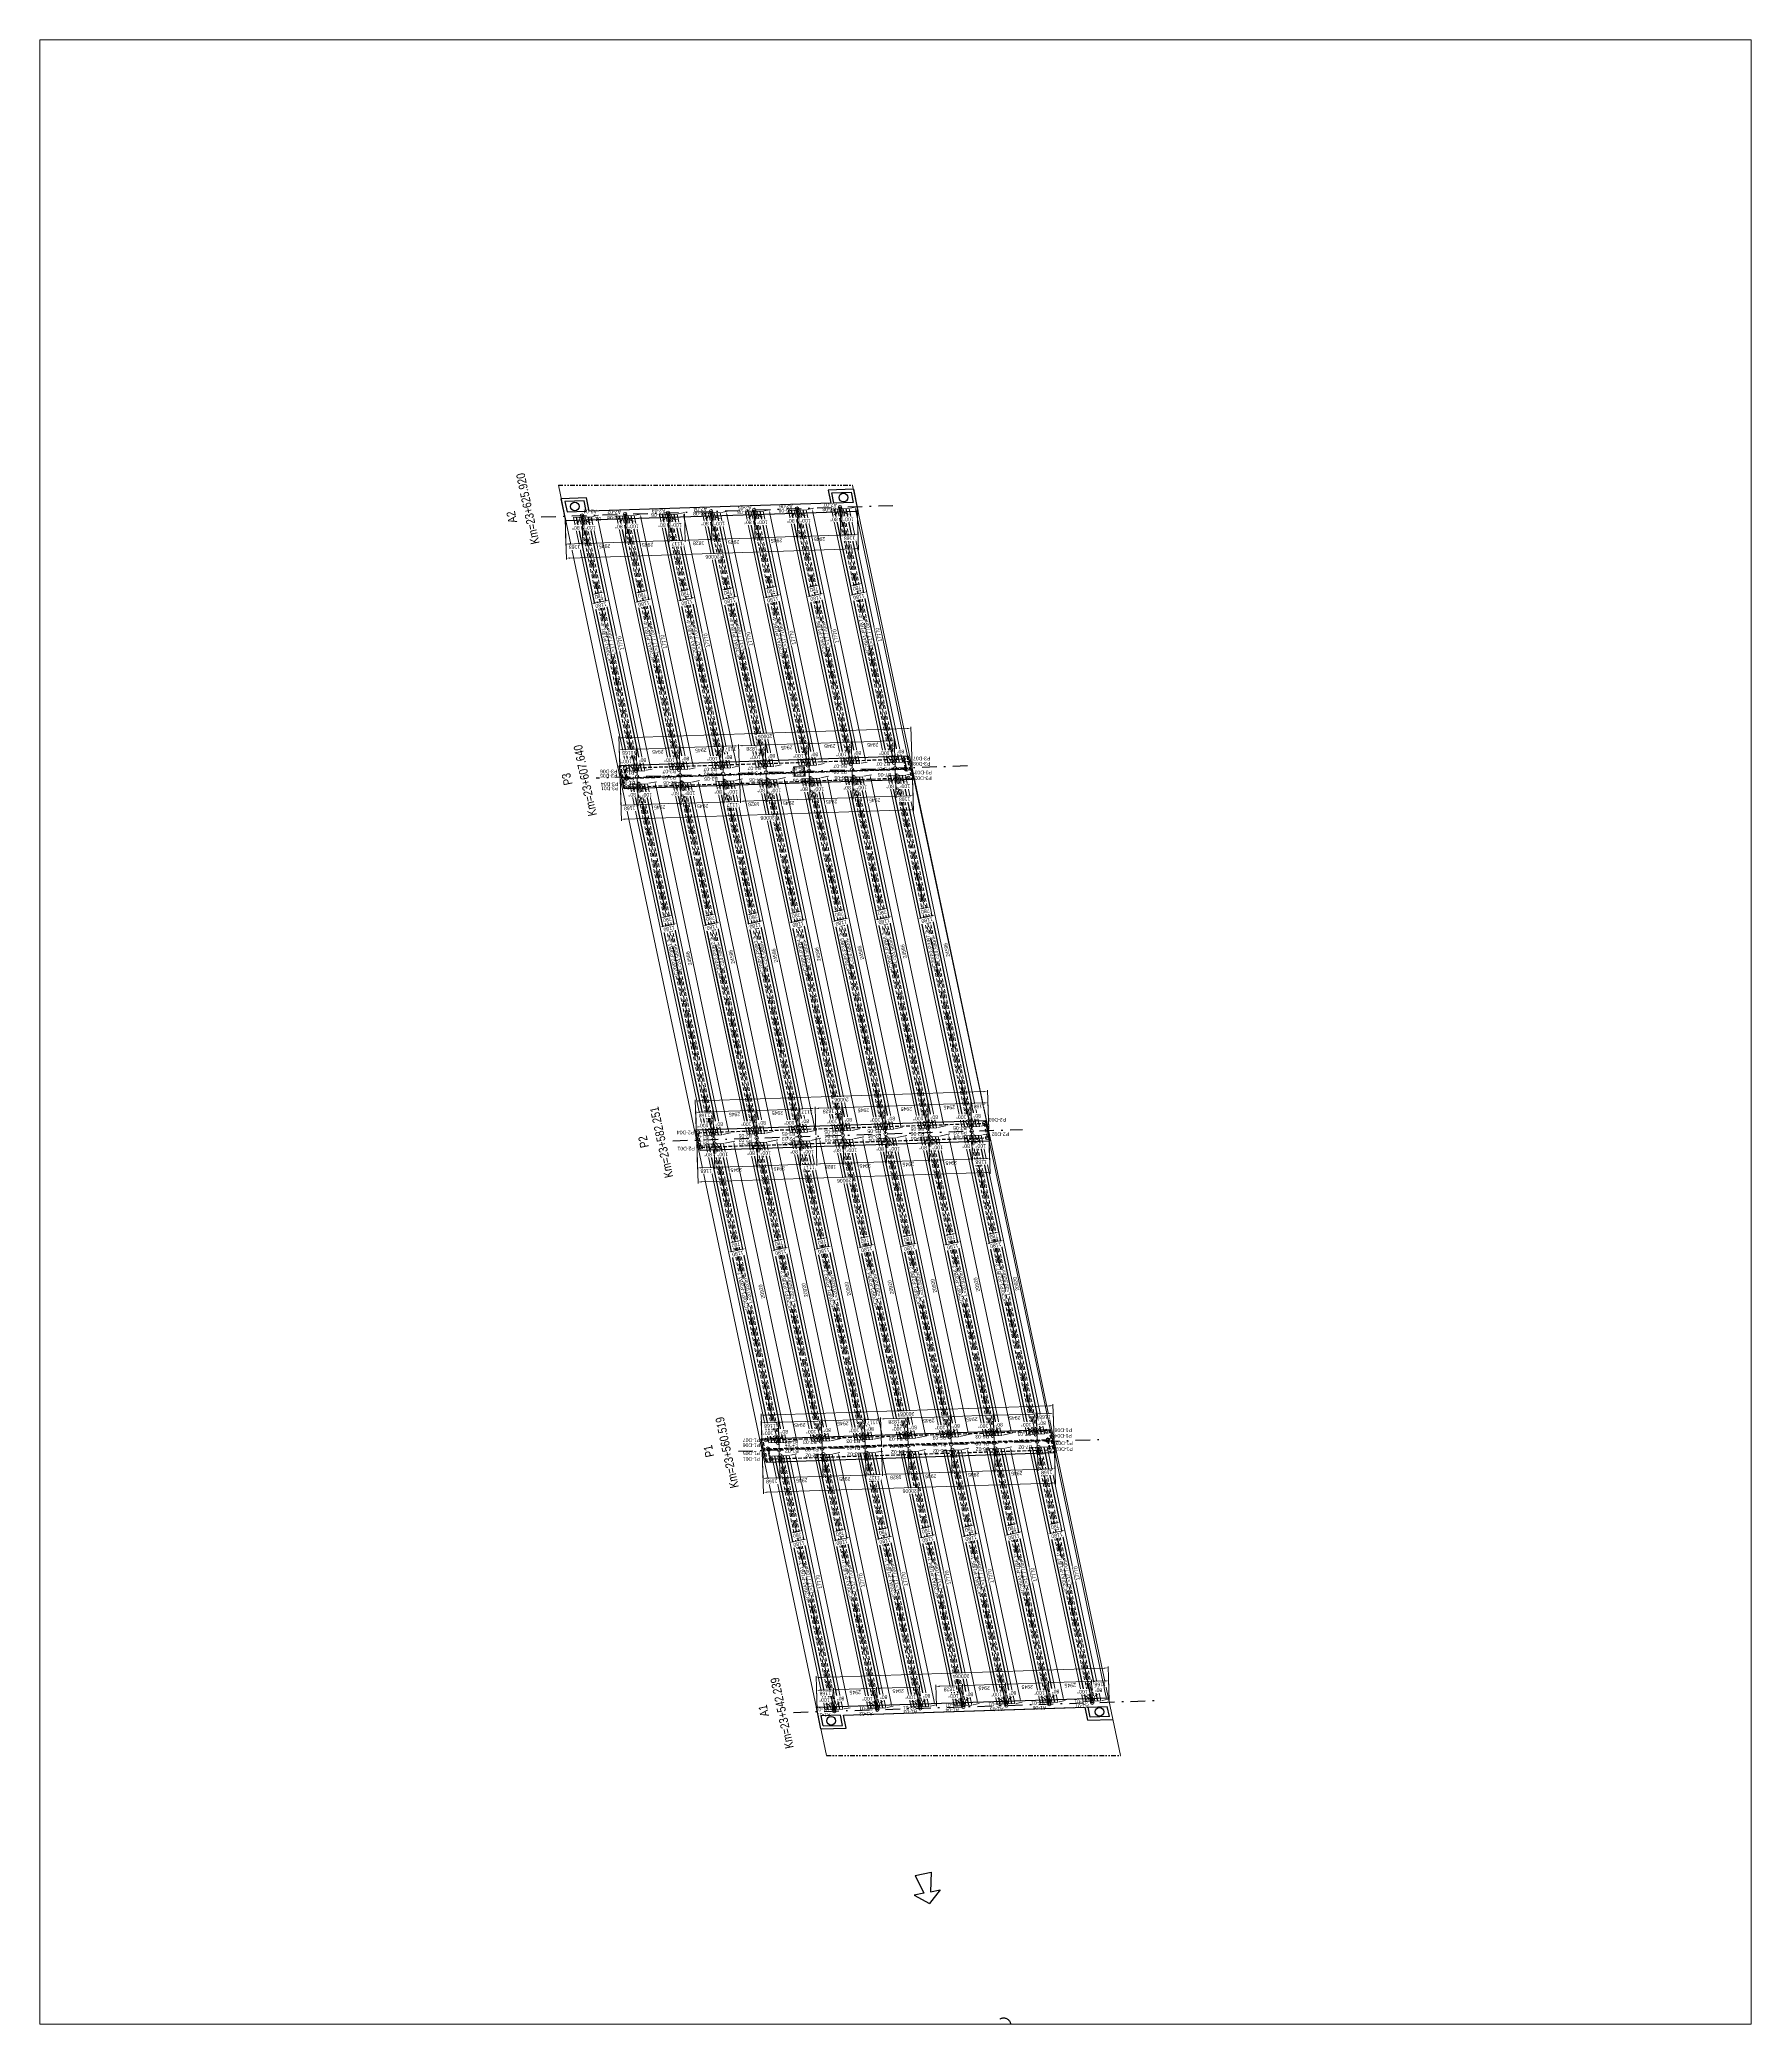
# Model space of a CAD drawing. Header units: metres. Extents: x 224428 to 224546, y 3642200 to 3642336.
import ezdxf
from ezdxf.enums import TextEntityAlignment as Align

# ---------------------------------------------------------------- set-up
doc = ezdxf.new("R2010")
doc.units = ezdxf.units.M
doc.header["$MEASUREMENT"] = 0
doc.header["$PDMODE"] = 35
for name, pattern in [('CENTER', [2, 1.25, -0.25, 0.25, -0.25]), ('DASHDOT2', [0.5, 0.25, -0.125, 0, -0.125]), ('DASHDOTX2', [2, 1, -0.5, 0, -0.5]), ('DASHED', [0.75, 0.5, -0.25]), ('Eixos TRI-312-Part4$0$DASHDOTX2', [2, 1, -0.5, 0, -0.5]), ('HIDDEN', [0.375, 0.25, -0.125]), ('PHANTOM2', [1.25, 0.625, -0.125, 0.125, -0.125, 0.125, -0.125]), ('right of way LBCD$0$DIVIDE', [1.25, 0.5, -0.25, 0, -0.25, 0, -0.25])]:
    doc.linetypes.add(name, pattern=pattern)
for name, color, linetype in [('00-Pn-R-Cut line', 1, 'PHANTOM2'), ('_Alinhamentos de pilares', 2, 'DASHDOTX2'), ('_Alinhamentos de vigas', 4, 'DASHDOT2'), ('_LIMITE DO TABULEIRO', 7, 'Continuous'), ('Corte_G', 3, 'Continuous'), ('Eixos TRI-312-Part4$0$AXIS_TRR', 1, 'Eixos TRI-312-Part4$0$DASHDOTX2'), ('Invisivel', 1, 'HIDDEN'), ('Invisível_G', 1, 'HIDDEN'), ('right of way LBCD$0$R.O.W. LBCD', 5, 'right of way LBCD$0$DIVIDE'), ('TEXTO', 7, 'Continuous')]:
    doc.layers.add(name, color=color, linetype=linetype)
for name, color, linetype, lineweight in [('Cartografia$0$BHATCH', 6, 'Continuous', 5), ('Coordinate Points', 7, 'Continuous', 0), ('S-ANNO-DIMS', 2, 'Continuous', 9), ('S-BEAM-CNTR', 253, 'CENTER', 5), ('S-BEAM-HDEN', 3, 'DASHED', 20), ('S-BEAM-TEXT', 5, 'Continuous', 9), ('S-BRDG-PCST', 91, 'Continuous', 20), ('Traçado TRI-312-Part4$0$Shoulder', 10, 'Continuous', 5)]:
    doc.layers.add(name, color=color, linetype=linetype, lineweight=lineweight)
doc.styles.add('Arial', font='arial.ttf')
doc.styles.add('Gen-Text', font='arial.ttf', dxfattribs={"height": 2.5})
doc.styles.add('S-TEXT-METR-MILL-100', font='arial.ttf', dxfattribs={"height": 0.25})
doc.dimstyles.new('S-DIMS-METR-MILL-100', dxfattribs={"dimtxt": 0.25, "dimasz": 0.25, "dimexe": 0.1, "dimexo": 0.1, "dimgap": 0.1, "dimtad": 1, "dimdec": 0, "dimlfac": 1000, "dimzin": 0, "dimdsep": 46, "dimtxsty": 'S-TEXT-METR-MILL-100', "dimcen": 0, "dimclrd": 256, "dimclre": 256, "dimadec": 0, "dimazin": 0, "dimtfac": 1, "dimtdec": 0, "dimtmove": 1, "dimatfit": 3, "dimfxl": 1, "dimtzin": 0, "dimlwd": -1, "dimlwe": -1, "dimarcsym": 0})

# ---------------------------------------------------------------- blocks, each defined once
blk = doc.blocks.new('*D240')
at = {"layer": 'Defpoints', "color": 0, "transparency": 16777216}
for p in [(224481.59, 3642221.39), (224482.76, 3642221.42)]:
    blk.add_point(p, dxfattribs=at)
at = {"layer": 'S-ANNO-DIMS', "transparency": 16777216}
for p, q in [((224481.59, 3642221.49), (224481.54, 3642222.94)), ((224481.79, 3642222.85), (224482.46, 3642222.87)), ((224482.76, 3642221.52), (224482.71, 3642222.98))]:
    blk.add_line(p, q, dxfattribs=at)
for points in [[(224481.79, 3642222.89), (224481.8, 3642222.81), (224481.54, 3642222.84)], [(224482.46, 3642222.91), (224482.46, 3642222.83), (224482.71, 3642222.88)]]:
    blk.add_solid(points, dxfattribs=at)
at = {"layer": 'S-ANNO-DIMS', "color": 0, "transparency": 16777216, "insert": (224482.14, 3642222.63), "char_height": 0.25, "attachment_point": 5, "rotation": 181.8727, "style": 'S-TEXT-METR-MILL-100', "bg_fill": 3, "box_fill_scale": 1.25, "bg_fill_color": 256, "bg_fill_true_color": 13158600, "bg_fill_transparency": 0}
blk.add_mtext('1168', dxfattribs=at)
at = {"layer": 'Defpoints', "color": 0, "transparency": 16777216}
blk.add_point((224482.71, 3642222.88), dxfattribs=at)
blk = doc.blocks.new('*D241')
at = {"layer": 'Defpoints', "color": 0, "ltscale": 0.5, "transparency": 16777216}
for p in [(224485.66, 3642222.97), (224482.76, 3642221.42), (224485.7, 3642221.52)]:
    blk.add_point(p, dxfattribs=at)
at = {"layer": 'S-ANNO-DIMS', "ltscale": 0.5, "transparency": 16777216}
for p, q in [((224482.76, 3642221.52), (224482.71, 3642222.98)), ((224482.96, 3642222.89), (224485.41, 3642222.97)), ((224485.7, 3642221.62), (224485.65, 3642223.07))]:
    blk.add_line(p, q, dxfattribs=at)
for points in [[(224482.96, 3642222.93), (224482.96, 3642222.84), (224482.71, 3642222.88)], [(224485.4, 3642223.01), (224485.41, 3642222.92), (224485.66, 3642222.97)]]:
    blk.add_solid(points, dxfattribs=at)
at = {"layer": 'S-ANNO-DIMS', "color": 0, "ltscale": 0.5, "transparency": 16777216, "insert": (224484.19, 3642222.7), "char_height": 0.25, "attachment_point": 5, "rotation": 181.8727, "style": 'S-TEXT-METR-MILL-100', "bg_fill": 3, "box_fill_scale": 1.25, "bg_fill_color": 256, "bg_fill_true_color": 13158600, "bg_fill_transparency": 0}
blk.add_mtext('2945', dxfattribs=at)
blk = doc.blocks.new('*D242')
at = {"layer": 'Defpoints', "color": 0, "ltscale": 0.5, "transparency": 16777216}
for p in [(224488.6, 3642223.07), (224485.7, 3642221.52), (224488.65, 3642221.62)]:
    blk.add_point(p, dxfattribs=at)
at = {"layer": 'S-ANNO-DIMS', "ltscale": 0.5, "transparency": 16777216}
for p, q in [((224485.7, 3642221.62), (224485.65, 3642223.07)), ((224485.91, 3642222.98), (224488.35, 3642223.06)), ((224488.64, 3642221.72), (224488.6, 3642223.17))]:
    blk.add_line(p, q, dxfattribs=at)
for points in [[(224485.9, 3642223.02), (224485.91, 3642222.94), (224485.66, 3642222.97)], [(224488.35, 3642223.1), (224488.35, 3642223.02), (224488.6, 3642223.07)]]:
    blk.add_solid(points, dxfattribs=at)
at = {"layer": 'S-ANNO-DIMS', "color": 0, "ltscale": 0.5, "transparency": 16777216, "insert": (224487.13, 3642222.8), "char_height": 0.25, "attachment_point": 5, "rotation": 181.8727, "style": 'S-TEXT-METR-MILL-100', "bg_fill": 3, "box_fill_scale": 1.25, "bg_fill_color": 256, "bg_fill_true_color": 13158600, "bg_fill_transparency": 0}
blk.add_mtext('2945', dxfattribs=at)
blk = doc.blocks.new('*D243')
at = {"layer": 'Defpoints', "color": 0, "ltscale": 0.5, "transparency": 16777216}
for p in [(224489.76, 3642221.65), (224491.59, 3642221.71)]:
    blk.add_point(p, dxfattribs=at)
at = {"layer": 'S-ANNO-DIMS', "ltscale": 0.5, "transparency": 16777216}
for p, q in [((224489.76, 3642221.75), (224489.71, 3642223.21)), ((224491.29, 3642223.16), (224489.97, 3642223.12)), ((224491.59, 3642221.81), (224491.54, 3642223.27))]:
    blk.add_line(p, q, dxfattribs=at)
for points in [[(224489.96, 3642223.16), (224489.97, 3642223.07), (224489.72, 3642223.11)], [(224491.29, 3642223.2), (224491.29, 3642223.12), (224491.54, 3642223.17)]]:
    blk.add_solid(points, dxfattribs=at)
at = {"layer": 'S-ANNO-DIMS', "color": 0, "ltscale": 0.5, "transparency": 16777216, "insert": (224490.64, 3642222.91), "char_height": 0.25, "attachment_point": 5, "rotation": 181.8727, "style": 'S-TEXT-METR-MILL-100', "bg_fill": 3, "box_fill_scale": 1.25, "bg_fill_color": 256, "bg_fill_true_color": 13158600, "bg_fill_transparency": 0}
blk.add_mtext('1828', dxfattribs=at)
at = {"layer": 'Defpoints', "color": 0, "ltscale": 0.5, "transparency": 16777216}
blk.add_point((224489.72, 3642223.11), dxfattribs=at)
blk = doc.blocks.new('*D244')
at = {"layer": 'Defpoints', "color": 0, "ltscale": 0.5, "transparency": 16777216}
for p in [(224489.76, 3642221.65), (224491.59, 3642221.71)]:
    blk.add_point(p, dxfattribs=at)
at = {"layer": 'S-ANNO-DIMS', "ltscale": 0.5, "transparency": 16777216}
for p, q in [((224489.76, 3642221.75), (224489.71, 3642223.21)), ((224489.97, 3642223.12), (224491.29, 3642223.16)), ((224491.59, 3642221.81), (224491.54, 3642223.27))]:
    blk.add_line(p, q, dxfattribs=at)
for points in [[(224489.96, 3642223.16), (224489.97, 3642223.07), (224489.72, 3642223.11)], [(224491.29, 3642223.2), (224491.29, 3642223.12), (224491.54, 3642223.17)]]:
    blk.add_solid(points, dxfattribs=at)
at = {"layer": 'S-ANNO-DIMS', "color": 0, "ltscale": 0.5, "transparency": 16777216, "insert": (224490.64, 3642222.91), "char_height": 0.25, "attachment_point": 5, "rotation": 181.8727, "style": 'S-TEXT-METR-MILL-100', "bg_fill": 3, "box_fill_scale": 1.25, "bg_fill_color": 256, "bg_fill_true_color": 13158600, "bg_fill_transparency": 0}
blk.add_mtext('1828', dxfattribs=at)
at = {"layer": 'Defpoints', "color": 0, "ltscale": 0.5, "transparency": 16777216}
blk.add_point((224491.54, 3642223.17), dxfattribs=at)
blk = doc.blocks.new('*D245')
at = {"layer": 'Defpoints', "color": 0, "ltscale": 0.5, "transparency": 16777216}
for p in [(224494.49, 3642223.26), (224491.59, 3642221.71), (224494.53, 3642221.81)]:
    blk.add_point(p, dxfattribs=at)
at = {"layer": 'S-ANNO-DIMS', "ltscale": 0.5, "transparency": 16777216}
for p, q in [((224491.59, 3642221.81), (224491.54, 3642223.27)), ((224491.79, 3642223.18), (224494.24, 3642223.26)), ((224494.53, 3642221.91), (224494.48, 3642223.36))]:
    blk.add_line(p, q, dxfattribs=at)
for points in [[(224491.79, 3642223.22), (224491.79, 3642223.13), (224491.54, 3642223.17)], [(224494.23, 3642223.3), (224494.24, 3642223.21), (224494.49, 3642223.26)]]:
    blk.add_solid(points, dxfattribs=at)
at = {"layer": 'S-ANNO-DIMS', "color": 0, "ltscale": 0.5, "transparency": 16777216, "insert": (224493.02, 3642222.99), "char_height": 0.25, "attachment_point": 5, "rotation": 181.8727, "style": 'S-TEXT-METR-MILL-100', "bg_fill": 3, "box_fill_scale": 1.25, "bg_fill_color": 256, "bg_fill_true_color": 13158600, "bg_fill_transparency": 0}
blk.add_mtext('2945', dxfattribs=at)
blk = doc.blocks.new('*D246')
at = {"layer": 'Defpoints', "color": 0, "ltscale": 0.5, "transparency": 16777216}
for p in [(224497.43, 3642223.36), (224494.53, 3642221.81), (224497.48, 3642221.91)]:
    blk.add_point(p, dxfattribs=at)
at = {"layer": 'S-ANNO-DIMS', "ltscale": 0.5, "transparency": 16777216}
for p, q in [((224494.53, 3642221.91), (224494.48, 3642223.36)), ((224494.74, 3642223.27), (224497.18, 3642223.35)), ((224497.47, 3642222.01), (224497.43, 3642223.46))]:
    blk.add_line(p, q, dxfattribs=at)
for points in [[(224494.73, 3642223.31), (224494.74, 3642223.23), (224494.49, 3642223.26)], [(224497.18, 3642223.39), (224497.18, 3642223.31), (224497.43, 3642223.36)]]:
    blk.add_solid(points, dxfattribs=at)
at = {"layer": 'S-ANNO-DIMS', "color": 0, "ltscale": 0.5, "transparency": 16777216, "insert": (224495.97, 3642223.08), "char_height": 0.25, "attachment_point": 5, "rotation": 181.8727, "style": 'S-TEXT-METR-MILL-100', "bg_fill": 3, "box_fill_scale": 1.25, "bg_fill_color": 256, "bg_fill_true_color": 13158600, "bg_fill_transparency": 0}
blk.add_mtext('2945', dxfattribs=at)
blk = doc.blocks.new('*D247')
at = {"layer": 'Defpoints', "color": 0, "ltscale": 0.5, "transparency": 16777216}
for p in [(224500.37, 3642223.46), (224497.48, 3642221.91), (224500.42, 3642222)]:
    blk.add_point(p, dxfattribs=at)
at = {"layer": 'S-ANNO-DIMS', "ltscale": 0.5, "transparency": 16777216}
for p, q in [((224497.47, 3642222.01), (224497.43, 3642223.46)), ((224497.68, 3642223.37), (224500.12, 3642223.45)), ((224500.42, 3642222.1), (224500.37, 3642223.56))]:
    blk.add_line(p, q, dxfattribs=at)
for points in [[(224497.68, 3642223.41), (224497.68, 3642223.33), (224497.43, 3642223.36)], [(224500.12, 3642223.49), (224500.12, 3642223.41), (224500.37, 3642223.46)]]:
    blk.add_solid(points, dxfattribs=at)
at = {"layer": 'S-ANNO-DIMS', "color": 0, "ltscale": 0.5, "transparency": 16777216, "insert": (224498.91, 3642223.18), "char_height": 0.25, "attachment_point": 5, "rotation": 181.8727, "style": 'S-TEXT-METR-MILL-100', "bg_fill": 3, "box_fill_scale": 1.25, "bg_fill_color": 256, "bg_fill_true_color": 13158600, "bg_fill_transparency": 0}
blk.add_mtext('2945', dxfattribs=at)
blk = doc.blocks.new('*D248')
at = {"layer": 'Defpoints', "color": 0, "ltscale": 0.5, "transparency": 16777216}
for p in [(224500.42, 3642222), (224501.59, 3642222.04)]:
    blk.add_point(p, dxfattribs=at)
at = {"layer": 'S-ANNO-DIMS', "ltscale": 0.5, "transparency": 16777216}
for p, q in [((224500.42, 3642222.1), (224500.37, 3642223.56)), ((224500.62, 3642223.46), (224501.29, 3642223.49)), ((224501.58, 3642222.14), (224501.54, 3642223.59))]:
    blk.add_line(p, q, dxfattribs=at)
for points in [[(224500.62, 3642223.51), (224500.62, 3642223.42), (224500.37, 3642223.46)], [(224501.29, 3642223.53), (224501.29, 3642223.44), (224501.54, 3642223.49)]]:
    blk.add_solid(points, dxfattribs=at)
at = {"layer": 'S-ANNO-DIMS', "color": 0, "ltscale": 0.5, "transparency": 16777216, "insert": (224500.96, 3642223.25), "char_height": 0.25, "attachment_point": 5, "rotation": 181.8727, "style": 'S-TEXT-METR-MILL-100', "bg_fill": 3, "box_fill_scale": 1.25, "bg_fill_color": 256, "bg_fill_true_color": 13158600, "bg_fill_transparency": 0}
blk.add_mtext('1168', dxfattribs=at)
at = {"layer": 'Defpoints', "color": 0, "ltscale": 0.5, "transparency": 16777216}
blk.add_point((224501.54, 3642223.49), dxfattribs=at)
blk = doc.blocks.new('*D249')
at = {"layer": 'Defpoints', "color": 0, "ltscale": 0.5, "transparency": 16777216}
for p in [(224501.51, 3642224.38), (224481.59, 3642221.39), (224501.59, 3642222.04)]:
    blk.add_point(p, dxfattribs=at)
at = {"layer": 'S-ANNO-DIMS', "ltscale": 0.5, "transparency": 16777216}
for p, q in [((224481.59, 3642221.49), (224481.51, 3642223.82)), ((224481.77, 3642223.73), (224501.26, 3642224.37)), ((224501.58, 3642222.14), (224501.51, 3642224.48))]:
    blk.add_line(p, q, dxfattribs=at)
for points in [[(224501.26, 3642224.41), (224501.26, 3642224.33), (224501.51, 3642224.38)], [(224481.76, 3642223.77), (224481.77, 3642223.69), (224481.52, 3642223.72)]]:
    blk.add_solid(points, dxfattribs=at)
at = {"layer": 'S-ANNO-DIMS', "color": 0, "ltscale": 0.5, "transparency": 16777216, "insert": (224491.52, 3642223.82), "char_height": 0.25, "attachment_point": 5, "rotation": 181.8727, "style": 'S-TEXT-METR-MILL-100', "bg_fill": 3, "box_fill_scale": 1.25, "bg_fill_color": 256, "bg_fill_true_color": 13158600, "bg_fill_transparency": 0}
blk.add_mtext('20006', dxfattribs=at)
blk = doc.blocks.new('*D31')
at = {"layer": 'Defpoints', "color": 0, "ltscale": 0.5, "transparency": 16777216}
for p in [(224478.26, 3642245.6), (224482.14, 3642221.51)]:
    blk.add_point(p, dxfattribs=at)
at = {"layer": 'S-ANNO-DIMS', "ltscale": 0.5, "transparency": 16777216}
blk.add_arc((224483.34, 3642221.55), 0.506, 130.5423, 153.2828, dxfattribs=at)
for points in [[(224482.93, 3642221.76), (224482.84, 3642221.78), (224482.83, 3642221.53)], [(224482.99, 3642221.97), (224483.03, 3642221.89), (224483.23, 3642222.04)]]:
    blk.add_solid(points, dxfattribs=at)
at = {"layer": 'S-ANNO-DIMS', "color": 0, "ltscale": 0.5, "transparency": 16777216, "insert": (224483.18, 3642222.28), "char_height": 0.25, "attachment_point": 5, "rotation": 180, "style": 'S-TEXT-METR-MILL-100', "bg_fill": 3, "box_fill_scale": 1.25, "bg_fill_color": 256, "bg_fill_true_color": 13158600, "bg_fill_transparency": 0}
blk.add_mtext('80°', dxfattribs=at)
at = {"layer": 'Defpoints', "color": 0, "ltscale": 0.5, "transparency": 16777216}
for p in [(224482.88, 3642221.76), (224483.34, 3642221.55), (224483.34, 3642221.55)]:
    blk.add_point(p, dxfattribs=at)
blk = doc.blocks.new('*D32')
at = {"layer": 'Defpoints', "color": 0, "ltscale": 0.5, "transparency": 16777216}
for p in [(224477.07, 3642245.56), (224483.34, 3642221.55)]:
    blk.add_point(p, dxfattribs=at)
at = {"layer": 'S-ANNO-DIMS', "ltscale": 0.5, "transparency": 16777216}
blk.add_arc((224482.14, 3642221.51), 0.413, 37.1259, 66.6992, dxfattribs=at)
for points in [[(224482.3, 3642221.84), (224482.31, 3642221.93), (224482.05, 3642221.91)], [(224482.51, 3642221.77), (224482.43, 3642221.74), (224482.55, 3642221.52)]]:
    blk.add_solid(points, dxfattribs=at)
at = {"layer": 'S-ANNO-DIMS', "color": 0, "ltscale": 0.5, "transparency": 16777216, "insert": (224482.08, 3642222.18), "char_height": 0.25, "attachment_point": 5, "rotation": 180, "style": 'S-TEXT-METR-MILL-100', "bg_fill": 3, "box_fill_scale": 1.25, "bg_fill_color": 256, "bg_fill_true_color": 13158600, "bg_fill_transparency": 0}
blk.add_mtext('100°', dxfattribs=at)
at = {"layer": 'Defpoints', "color": 0, "ltscale": 0.5, "transparency": 16777216}
for p in [(224482.14, 3642221.51), (224482.14, 3642221.51), (224482.48, 3642221.74)]:
    blk.add_point(p, dxfattribs=at)
blk = doc.blocks.new('*D69')
at = {"layer": 'Defpoints', "color": 0, "ltscale": 0.5, "transparency": 16777216}
for p in [(224481.21, 3642245.69), (224485.08, 3642221.6)]:
    blk.add_point(p, dxfattribs=at)
at = {"layer": 'S-ANNO-DIMS', "ltscale": 0.5, "transparency": 16777216}
blk.add_arc((224486.28, 3642221.64), 0.506, 130.5423, 153.2828, dxfattribs=at)
for points in [[(224485.87, 3642221.86), (224485.79, 3642221.88), (224485.77, 3642221.63)], [(224485.93, 3642222.06), (224485.97, 3642221.99), (224486.18, 3642222.14)]]:
    blk.add_solid(points, dxfattribs=at)
at = {"layer": 'S-ANNO-DIMS', "color": 0, "ltscale": 0.5, "transparency": 16777216, "insert": (224486.13, 3642222.37), "char_height": 0.25, "attachment_point": 5, "rotation": 180, "style": 'S-TEXT-METR-MILL-100', "bg_fill": 3, "box_fill_scale": 1.25, "bg_fill_color": 256, "bg_fill_true_color": 13158600, "bg_fill_transparency": 0}
blk.add_mtext('80°', dxfattribs=at)
at = {"layer": 'Defpoints', "color": 0, "ltscale": 0.5, "transparency": 16777216}
for p in [(224485.82, 3642221.85), (224486.28, 3642221.64), (224486.28, 3642221.64)]:
    blk.add_point(p, dxfattribs=at)
blk = doc.blocks.new('*D70')
at = {"layer": 'Defpoints', "color": 0, "ltscale": 0.5, "transparency": 16777216}
for p in [(224480.01, 3642245.65), (224486.28, 3642221.64)]:
    blk.add_point(p, dxfattribs=at)
at = {"layer": 'S-ANNO-DIMS', "ltscale": 0.5, "transparency": 16777216}
blk.add_arc((224485.08, 3642221.6), 0.413, 37.1259, 66.6992, dxfattribs=at)
for points in [[(224485.24, 3642221.94), (224485.25, 3642222.02), (224485, 3642222.01)], [(224485.45, 3642221.87), (224485.37, 3642221.84), (224485.5, 3642221.62)]]:
    blk.add_solid(points, dxfattribs=at)
at = {"layer": 'S-ANNO-DIMS', "color": 0, "ltscale": 0.5, "transparency": 16777216, "insert": (224485.02, 3642222.27), "char_height": 0.25, "attachment_point": 5, "rotation": 180, "style": 'S-TEXT-METR-MILL-100', "bg_fill": 3, "box_fill_scale": 1.25, "bg_fill_color": 256, "bg_fill_true_color": 13158600, "bg_fill_transparency": 0}
blk.add_mtext('100°', dxfattribs=at)
at = {"layer": 'Defpoints', "color": 0, "ltscale": 0.5, "transparency": 16777216}
for p in [(224485.08, 3642221.6), (224485.08, 3642221.6), (224485.42, 3642221.84)]:
    blk.add_point(p, dxfattribs=at)
blk = doc.blocks.new('*D71')
at = {"layer": 'Defpoints', "color": 0, "ltscale": 0.5, "transparency": 16777216}
for p in [(224484.15, 3642245.79), (224488.03, 3642221.7)]:
    blk.add_point(p, dxfattribs=at)
at = {"layer": 'S-ANNO-DIMS', "ltscale": 0.5, "transparency": 16777216}
blk.add_arc((224489.22, 3642221.74), 0.506, 130.5423, 153.2828, dxfattribs=at)
for points in [[(224488.81, 3642221.96), (224488.73, 3642221.97), (224488.72, 3642221.72)], [(224488.88, 3642222.16), (224488.91, 3642222.09), (224489.12, 3642222.23)]]:
    blk.add_solid(points, dxfattribs=at)
at = {"layer": 'S-ANNO-DIMS', "color": 0, "ltscale": 0.5, "transparency": 16777216, "insert": (224489.07, 3642222.47), "char_height": 0.25, "attachment_point": 5, "rotation": 180, "style": 'S-TEXT-METR-MILL-100', "bg_fill": 3, "box_fill_scale": 1.25, "bg_fill_color": 256, "bg_fill_true_color": 13158600, "bg_fill_transparency": 0}
blk.add_mtext('80°', dxfattribs=at)
at = {"layer": 'Defpoints', "color": 0, "ltscale": 0.5, "transparency": 16777216}
for p in [(224488.76, 3642221.95), (224489.22, 3642221.74), (224489.22, 3642221.74)]:
    blk.add_point(p, dxfattribs=at)
blk = doc.blocks.new('*D72')
at = {"layer": 'Defpoints', "color": 0, "ltscale": 0.5, "transparency": 16777216}
for p in [(224482.95, 3642245.75), (224489.22, 3642221.74)]:
    blk.add_point(p, dxfattribs=at)
at = {"layer": 'S-ANNO-DIMS', "ltscale": 0.5, "transparency": 16777216}
blk.add_arc((224488.03, 3642221.7), 0.413, 37.1259, 66.6992, dxfattribs=at)
for points in [[(224488.19, 3642222.04), (224488.19, 3642222.12), (224487.94, 3642222.1)], [(224488.39, 3642221.96), (224488.32, 3642221.93), (224488.44, 3642221.71)]]:
    blk.add_solid(points, dxfattribs=at)
at = {"layer": 'S-ANNO-DIMS', "color": 0, "ltscale": 0.5, "transparency": 16777216, "insert": (224487.97, 3642222.37), "char_height": 0.25, "attachment_point": 5, "rotation": 180, "style": 'S-TEXT-METR-MILL-100', "bg_fill": 3, "box_fill_scale": 1.25, "bg_fill_color": 256, "bg_fill_true_color": 13158600, "bg_fill_transparency": 0}
blk.add_mtext('100°', dxfattribs=at)
at = {"layer": 'Defpoints', "color": 0, "ltscale": 0.5, "transparency": 16777216}
for p in [(224488.03, 3642221.7), (224488.03, 3642221.7), (224488.36, 3642221.94)]:
    blk.add_point(p, dxfattribs=at)
blk = doc.blocks.new('*D73')
at = {"layer": 'Defpoints', "color": 0, "ltscale": 0.5, "transparency": 16777216}
for p in [(224487.09, 3642245.89), (224490.97, 3642221.79)]:
    blk.add_point(p, dxfattribs=at)
at = {"layer": 'S-ANNO-DIMS', "ltscale": 0.5, "transparency": 16777216}
blk.add_arc((224492.17, 3642221.83), 0.506, 130.5423, 153.2828, dxfattribs=at)
for points in [[(224491.76, 3642222.05), (224491.67, 3642222.07), (224491.66, 3642221.82)], [(224491.82, 3642222.26), (224491.86, 3642222.18), (224492.06, 3642222.33)]]:
    blk.add_solid(points, dxfattribs=at)
at = {"layer": 'S-ANNO-DIMS', "color": 0, "ltscale": 0.5, "transparency": 16777216, "insert": (224492.01, 3642222.57), "char_height": 0.25, "attachment_point": 5, "rotation": 180, "style": 'S-TEXT-METR-MILL-100', "bg_fill": 3, "box_fill_scale": 1.25, "bg_fill_color": 256, "bg_fill_true_color": 13158600, "bg_fill_transparency": 0}
blk.add_mtext('80°', dxfattribs=at)
at = {"layer": 'Defpoints', "color": 0, "ltscale": 0.5, "transparency": 16777216}
for p in [(224491.71, 3642222.05), (224492.17, 3642221.83), (224492.17, 3642221.83)]:
    blk.add_point(p, dxfattribs=at)
blk = doc.blocks.new('*D74')
at = {"layer": 'Defpoints', "color": 0, "ltscale": 0.5, "transparency": 16777216}
for p in [(224485.9, 3642245.85), (224492.17, 3642221.83)]:
    blk.add_point(p, dxfattribs=at)
at = {"layer": 'S-ANNO-DIMS', "ltscale": 0.5, "transparency": 16777216}
blk.add_arc((224490.97, 3642221.79), 0.413, 37.1259, 66.6992, dxfattribs=at)
for points in [[(224491.13, 3642222.13), (224491.14, 3642222.22), (224490.88, 3642222.2)], [(224491.34, 3642222.06), (224491.26, 3642222.03), (224491.38, 3642221.81)]]:
    blk.add_solid(points, dxfattribs=at)
at = {"layer": 'S-ANNO-DIMS', "color": 0, "ltscale": 0.5, "transparency": 16777216, "insert": (224490.91, 3642222.46), "char_height": 0.25, "attachment_point": 5, "rotation": 180, "style": 'S-TEXT-METR-MILL-100', "bg_fill": 3, "box_fill_scale": 1.25, "bg_fill_color": 256, "bg_fill_true_color": 13158600, "bg_fill_transparency": 0}
blk.add_mtext('100°', dxfattribs=at)
at = {"layer": 'Defpoints', "color": 0, "ltscale": 0.5, "transparency": 16777216}
for p in [(224490.97, 3642221.79), (224490.97, 3642221.79), (224491.31, 3642222.03)]:
    blk.add_point(p, dxfattribs=at)
blk = doc.blocks.new('*D81')
at = {"layer": 'Defpoints', "color": 0, "ltscale": 0.5, "transparency": 16777216}
for p in [(224490.04, 3642245.98), (224493.91, 3642221.89)]:
    blk.add_point(p, dxfattribs=at)
at = {"layer": 'S-ANNO-DIMS', "ltscale": 0.5, "transparency": 16777216}
blk.add_arc((224495.11, 3642221.93), 0.506, 130.5423, 153.2828, dxfattribs=at)
for points in [[(224494.7, 3642222.15), (224494.62, 3642222.17), (224494.61, 3642221.91)], [(224494.76, 3642222.35), (224494.8, 3642222.28), (224495.01, 3642222.43)]]:
    blk.add_solid(points, dxfattribs=at)
at = {"layer": 'S-ANNO-DIMS', "color": 0, "ltscale": 0.5, "transparency": 16777216, "insert": (224494.96, 3642222.66), "char_height": 0.25, "attachment_point": 5, "rotation": 180, "style": 'S-TEXT-METR-MILL-100', "bg_fill": 3, "box_fill_scale": 1.25, "bg_fill_color": 256, "bg_fill_true_color": 13158600, "bg_fill_transparency": 0}
blk.add_mtext('80°', dxfattribs=at)
at = {"layer": 'Defpoints', "color": 0, "ltscale": 0.5, "transparency": 16777216}
for p in [(224494.65, 3642222.14), (224495.11, 3642221.93), (224495.11, 3642221.93)]:
    blk.add_point(p, dxfattribs=at)
blk = doc.blocks.new('*D82')
at = {"layer": 'Defpoints', "color": 0, "ltscale": 0.5, "transparency": 16777216}
for p in [(224488.84, 3642245.94), (224495.11, 3642221.93)]:
    blk.add_point(p, dxfattribs=at)
at = {"layer": 'S-ANNO-DIMS', "ltscale": 0.5, "transparency": 16777216}
blk.add_arc((224493.91, 3642221.89), 0.413, 37.1259, 66.6992, dxfattribs=at)
for points in [[(224494.07, 3642222.23), (224494.08, 3642222.31), (224493.83, 3642222.3)], [(224494.28, 3642222.15), (224494.2, 3642222.13), (224494.33, 3642221.9)]]:
    blk.add_solid(points, dxfattribs=at)
at = {"layer": 'S-ANNO-DIMS', "color": 0, "ltscale": 0.5, "transparency": 16777216, "insert": (224493.86, 3642222.56), "char_height": 0.25, "attachment_point": 5, "rotation": 180, "style": 'S-TEXT-METR-MILL-100', "bg_fill": 3, "box_fill_scale": 1.25, "bg_fill_color": 256, "bg_fill_true_color": 13158600, "bg_fill_transparency": 0}
blk.add_mtext('100°', dxfattribs=at)
at = {"layer": 'Defpoints', "color": 0, "ltscale": 0.5, "transparency": 16777216}
for p in [(224493.91, 3642221.89), (224493.91, 3642221.89), (224494.25, 3642222.13)]:
    blk.add_point(p, dxfattribs=at)
blk = doc.blocks.new('*D83')
at = {"layer": 'Defpoints', "color": 0, "ltscale": 0.5, "transparency": 16777216}
for p in [(224492.98, 3642246.08), (224496.86, 3642221.99)]:
    blk.add_point(p, dxfattribs=at)
at = {"layer": 'S-ANNO-DIMS', "ltscale": 0.5, "transparency": 16777216}
blk.add_arc((224498.05, 3642222.03), 0.506, 130.5423, 153.2828, dxfattribs=at)
for points in [[(224497.71, 3642222.45), (224497.74, 3642222.37), (224497.95, 3642222.52)], [(224497.64, 3642222.25), (224497.56, 3642222.26), (224497.55, 3642222.01)]]:
    blk.add_solid(points, dxfattribs=at)
at = {"layer": 'S-ANNO-DIMS', "color": 0, "ltscale": 0.5, "transparency": 16777216, "insert": (224497.9, 3642222.76), "char_height": 0.25, "attachment_point": 5, "rotation": 180, "style": 'S-TEXT-METR-MILL-100', "bg_fill": 3, "box_fill_scale": 1.25, "bg_fill_color": 256, "bg_fill_true_color": 13158600, "bg_fill_transparency": 0}
blk.add_mtext('80°', dxfattribs=at)
at = {"layer": 'Defpoints', "color": 0, "ltscale": 0.5, "transparency": 16777216}
for p in [(224497.6, 3642222.24), (224498.05, 3642222.03), (224498.05, 3642222.03)]:
    blk.add_point(p, dxfattribs=at)
blk = doc.blocks.new('*D84')
at = {"layer": 'Defpoints', "color": 0, "ltscale": 0.5, "transparency": 16777216}
for p in [(224491.78, 3642246.04), (224498.05, 3642222.03)]:
    blk.add_point(p, dxfattribs=at)
at = {"layer": 'S-ANNO-DIMS', "ltscale": 0.5, "transparency": 16777216}
blk.add_arc((224496.86, 3642221.99), 0.413, 37.1259, 66.6992, dxfattribs=at)
for points in [[(224497.02, 3642222.33), (224497.02, 3642222.41), (224496.77, 3642222.39)], [(224497.23, 3642222.25), (224497.15, 3642222.22), (224497.27, 3642222)]]:
    blk.add_solid(points, dxfattribs=at)
at = {"layer": 'S-ANNO-DIMS', "color": 0, "ltscale": 0.5, "transparency": 16777216, "insert": (224496.8, 3642222.66), "char_height": 0.25, "attachment_point": 5, "rotation": 180, "style": 'S-TEXT-METR-MILL-100', "bg_fill": 3, "box_fill_scale": 1.25, "bg_fill_color": 256, "bg_fill_true_color": 13158600, "bg_fill_transparency": 0}
blk.add_mtext('100°', dxfattribs=at)
at = {"layer": 'Defpoints', "color": 0, "ltscale": 0.5, "transparency": 16777216}
for p in [(224496.86, 3642221.99), (224496.86, 3642221.99), (224497.19, 3642222.23)]:
    blk.add_point(p, dxfattribs=at)
blk = doc.blocks.new('*D15')
at = {"layer": 'Defpoints', "color": 0, "ltscale": 0.5, "transparency": 16777216}
for p in [(224495.92, 3642246.17), (224499.8, 3642222.08)]:
    blk.add_point(p, dxfattribs=at)
at = {"layer": 'S-ANNO-DIMS', "ltscale": 0.5, "transparency": 16777216}
blk.add_arc((224501, 3642222.12), 0.506, 130.5423, 153.2828, dxfattribs=at)
for points in [[(224500.65, 3642222.54), (224500.69, 3642222.47), (224500.89, 3642222.62)], [(224500.59, 3642222.34), (224500.51, 3642222.36), (224500.49, 3642222.11)]]:
    blk.add_solid(points, dxfattribs=at)
at = {"layer": 'S-ANNO-DIMS', "color": 0, "ltscale": 0.5, "transparency": 16777216, "insert": (224500.84, 3642222.85), "char_height": 0.25, "attachment_point": 5, "rotation": 180, "style": 'S-TEXT-METR-MILL-100', "bg_fill": 3, "box_fill_scale": 1.25, "bg_fill_color": 256, "bg_fill_true_color": 13158600, "bg_fill_transparency": 0}
blk.add_mtext('80°', dxfattribs=at)
at = {"layer": 'Defpoints', "color": 0, "ltscale": 0.5, "transparency": 16777216}
for p in [(224500.54, 3642222.33), (224501, 3642222.12), (224501, 3642222.12)]:
    blk.add_point(p, dxfattribs=at)
blk = doc.blocks.new('*D16')
at = {"layer": 'Defpoints', "color": 0, "ltscale": 0.5, "transparency": 16777216}
for p in [(224494.73, 3642246.13), (224501, 3642222.12)]:
    blk.add_point(p, dxfattribs=at)
at = {"layer": 'S-ANNO-DIMS', "ltscale": 0.5, "transparency": 16777216}
blk.add_arc((224499.8, 3642222.08), 0.413, 37.1259, 66.6992, dxfattribs=at)
for points in [[(224499.96, 3642222.42), (224499.97, 3642222.5), (224499.71, 3642222.49)], [(224500.17, 3642222.35), (224500.09, 3642222.32), (224500.21, 3642222.1)]]:
    blk.add_solid(points, dxfattribs=at)
at = {"layer": 'S-ANNO-DIMS', "color": 0, "ltscale": 0.5, "transparency": 16777216, "insert": (224499.74, 3642222.75), "char_height": 0.25, "attachment_point": 5, "rotation": 180, "style": 'S-TEXT-METR-MILL-100', "bg_fill": 3, "box_fill_scale": 1.25, "bg_fill_color": 256, "bg_fill_true_color": 13158600, "bg_fill_transparency": 0}
blk.add_mtext('100°', dxfattribs=at)
at = {"layer": 'Defpoints', "color": 0, "ltscale": 0.5, "transparency": 16777216}
for p in [(224499.8, 3642222.08), (224499.8, 3642222.08), (224500.14, 3642222.32)]:
    blk.add_point(p, dxfattribs=at)
blk = doc.blocks.new('*D17')
at = {"layer": 'Defpoints', "color": 0, "ltscale": 0.5, "transparency": 16777216}
for p in [(224474.41, 3642263.88), (224478.28, 3642239.79)]:
    blk.add_point(p, dxfattribs=at)
at = {"layer": 'S-ANNO-DIMS', "ltscale": 0.5, "transparency": 16777216}
blk.add_arc((224479.48, 3642239.83), 0.506, 130.5423, 153.2828, dxfattribs=at)
for points in [[(224479.13, 3642240.25), (224479.17, 3642240.18), (224479.38, 3642240.32)], [(224479.07, 3642240.05), (224478.99, 3642240.07), (224478.97, 3642239.81)]]:
    blk.add_solid(points, dxfattribs=at)
at = {"layer": 'S-ANNO-DIMS', "color": 0, "ltscale": 0.5, "transparency": 16777216, "insert": (224479.33, 3642240.56), "char_height": 0.25, "attachment_point": 5, "rotation": 180, "style": 'S-TEXT-METR-MILL-100', "bg_fill": 3, "box_fill_scale": 1.25, "bg_fill_color": 256, "bg_fill_true_color": 13158600, "bg_fill_transparency": 0}
blk.add_mtext('80°', dxfattribs=at)
at = {"layer": 'Defpoints', "color": 0, "ltscale": 0.5, "transparency": 16777216}
for p in [(224479.02, 3642240.04), (224479.48, 3642239.83), (224479.48, 3642239.83)]:
    blk.add_point(p, dxfattribs=at)
blk = doc.blocks.new('*D18')
at = {"layer": 'Defpoints', "color": 0, "ltscale": 0.5, "transparency": 16777216}
for p in [(224473.21, 3642263.84), (224479.48, 3642239.83)]:
    blk.add_point(p, dxfattribs=at)
at = {"layer": 'S-ANNO-DIMS', "ltscale": 0.5, "transparency": 16777216}
blk.add_arc((224478.28, 3642239.79), 0.413, 37.1259, 66.6992, dxfattribs=at)
for points in [[(224478.44, 3642240.13), (224478.45, 3642240.21), (224478.2, 3642240.19)], [(224478.65, 3642240.05), (224478.57, 3642240.03), (224478.69, 3642239.8)]]:
    blk.add_solid(points, dxfattribs=at)
at = {"layer": 'S-ANNO-DIMS', "color": 0, "ltscale": 0.5, "transparency": 16777216, "insert": (224478.22, 3642240.46), "char_height": 0.25, "attachment_point": 5, "rotation": 180, "style": 'S-TEXT-METR-MILL-100', "bg_fill": 3, "box_fill_scale": 1.25, "bg_fill_color": 256, "bg_fill_true_color": 13158600, "bg_fill_transparency": 0}
blk.add_mtext('100°', dxfattribs=at)
at = {"layer": 'Defpoints', "color": 0, "ltscale": 0.5, "transparency": 16777216}
for p in [(224478.28, 3642239.79), (224478.28, 3642239.79), (224478.62, 3642240.03)]:
    blk.add_point(p, dxfattribs=at)
blk = doc.blocks.new('*D19')
at = {"layer": 'Defpoints', "color": 0, "ltscale": 0.5, "transparency": 16777216}
for p in [(224477.35, 3642263.98), (224481.23, 3642239.89)]:
    blk.add_point(p, dxfattribs=at)
at = {"layer": 'S-ANNO-DIMS', "ltscale": 0.5, "transparency": 16777216}
blk.add_arc((224482.42, 3642239.93), 0.506, 130.5423, 153.2828, dxfattribs=at)
for points in [[(224482.01, 3642240.14), (224481.93, 3642240.16), (224481.92, 3642239.91)], [(224482.08, 3642240.35), (224482.11, 3642240.27), (224482.32, 3642240.42)]]:
    blk.add_solid(points, dxfattribs=at)
at = {"layer": 'S-ANNO-DIMS', "color": 0, "ltscale": 0.5, "transparency": 16777216, "insert": (224482.27, 3642240.66), "char_height": 0.25, "attachment_point": 5, "rotation": 180, "style": 'S-TEXT-METR-MILL-100', "bg_fill": 3, "box_fill_scale": 1.25, "bg_fill_color": 256, "bg_fill_true_color": 13158600, "bg_fill_transparency": 0}
blk.add_mtext('80°', dxfattribs=at)
at = {"layer": 'Defpoints', "color": 0, "ltscale": 0.5, "transparency": 16777216}
for p in [(224481.96, 3642240.14), (224482.42, 3642239.93), (224482.42, 3642239.93)]:
    blk.add_point(p, dxfattribs=at)
blk = doc.blocks.new('*D20')
at = {"layer": 'Defpoints', "color": 0, "ltscale": 0.5, "transparency": 16777216}
for p in [(224476.15, 3642263.94), (224482.42, 3642239.93)]:
    blk.add_point(p, dxfattribs=at)
at = {"layer": 'S-ANNO-DIMS', "ltscale": 0.5, "transparency": 16777216}
blk.add_arc((224481.23, 3642239.89), 0.413, 37.1259, 66.6992, dxfattribs=at)
for points in [[(224481.38, 3642240.22), (224481.39, 3642240.31), (224481.14, 3642240.29)], [(224481.59, 3642240.15), (224481.52, 3642240.12), (224481.64, 3642239.9)]]:
    blk.add_solid(points, dxfattribs=at)
at = {"layer": 'S-ANNO-DIMS', "color": 0, "ltscale": 0.5, "transparency": 16777216, "insert": (224481.17, 3642240.56), "char_height": 0.25, "attachment_point": 5, "rotation": 180, "style": 'S-TEXT-METR-MILL-100', "bg_fill": 3, "box_fill_scale": 1.25, "bg_fill_color": 256, "bg_fill_true_color": 13158600, "bg_fill_transparency": 0}
blk.add_mtext('100°', dxfattribs=at)
at = {"layer": 'Defpoints', "color": 0, "ltscale": 0.5, "transparency": 16777216}
for p in [(224481.23, 3642239.89), (224481.23, 3642239.89), (224481.56, 3642240.12)]:
    blk.add_point(p, dxfattribs=at)
blk = doc.blocks.new('*D21')
at = {"layer": 'Defpoints', "color": 0, "ltscale": 0.5, "transparency": 16777216}
for p in [(224480.29, 3642264.07), (224484.17, 3642239.98)]:
    blk.add_point(p, dxfattribs=at)
at = {"layer": 'S-ANNO-DIMS', "ltscale": 0.5, "transparency": 16777216}
blk.add_arc((224485.37, 3642240.02), 0.506, 130.5423, 153.2828, dxfattribs=at)
for points in [[(224484.96, 3642240.24), (224484.87, 3642240.26), (224484.86, 3642240.01)], [(224485.02, 3642240.44), (224485.06, 3642240.37), (224485.26, 3642240.52)]]:
    blk.add_solid(points, dxfattribs=at)
at = {"layer": 'S-ANNO-DIMS', "color": 0, "ltscale": 0.5, "transparency": 16777216, "insert": (224485.21, 3642240.75), "char_height": 0.25, "attachment_point": 5, "rotation": 180, "style": 'S-TEXT-METR-MILL-100', "bg_fill": 3, "box_fill_scale": 1.25, "bg_fill_color": 256, "bg_fill_true_color": 13158600, "bg_fill_transparency": 0}
blk.add_mtext('80°', dxfattribs=at)
at = {"layer": 'Defpoints', "color": 0, "ltscale": 0.5, "transparency": 16777216}
for p in [(224484.91, 3642240.23), (224485.37, 3642240.02), (224485.37, 3642240.02)]:
    blk.add_point(p, dxfattribs=at)
blk = doc.blocks.new('*D22')
at = {"layer": 'Defpoints', "color": 0, "ltscale": 0.5, "transparency": 16777216}
for p in [(224479.1, 3642264.03), (224485.37, 3642240.02)]:
    blk.add_point(p, dxfattribs=at)
at = {"layer": 'S-ANNO-DIMS', "ltscale": 0.5, "transparency": 16777216}
blk.add_arc((224484.17, 3642239.98), 0.413, 37.1259, 66.6992, dxfattribs=at)
for points in [[(224484.33, 3642240.32), (224484.34, 3642240.4), (224484.08, 3642240.39)], [(224484.54, 3642240.25), (224484.46, 3642240.22), (224484.58, 3642240)]]:
    blk.add_solid(points, dxfattribs=at)
at = {"layer": 'S-ANNO-DIMS', "color": 0, "ltscale": 0.5, "transparency": 16777216, "insert": (224484.11, 3642240.65), "char_height": 0.25, "attachment_point": 5, "rotation": 180, "style": 'S-TEXT-METR-MILL-100', "bg_fill": 3, "box_fill_scale": 1.25, "bg_fill_color": 256, "bg_fill_true_color": 13158600, "bg_fill_transparency": 0}
blk.add_mtext('100°', dxfattribs=at)
at = {"layer": 'Defpoints', "color": 0, "ltscale": 0.5, "transparency": 16777216}
for p in [(224484.51, 3642240.22), (224484.17, 3642239.98), (224484.17, 3642239.98)]:
    blk.add_point(p, dxfattribs=at)
blk = doc.blocks.new('*D23')
at = {"layer": 'Defpoints', "color": 0, "ltscale": 0.5, "transparency": 16777216}
for p in [(224483.24, 3642264.17), (224487.11, 3642240.08)]:
    blk.add_point(p, dxfattribs=at)
at = {"layer": 'S-ANNO-DIMS', "ltscale": 0.5, "transparency": 16777216}
blk.add_arc((224488.31, 3642240.12), 0.506, 130.5423, 153.2828, dxfattribs=at)
for points in [[(224487.9, 3642240.34), (224487.82, 3642240.35), (224487.8, 3642240.1)], [(224487.96, 3642240.54), (224488, 3642240.47), (224488.21, 3642240.61)]]:
    blk.add_solid(points, dxfattribs=at)
at = {"layer": 'S-ANNO-DIMS', "color": 0, "ltscale": 0.5, "transparency": 16777216, "insert": (224488.16, 3642240.85), "char_height": 0.25, "attachment_point": 5, "rotation": 180, "style": 'S-TEXT-METR-MILL-100', "bg_fill": 3, "box_fill_scale": 1.25, "bg_fill_color": 256, "bg_fill_true_color": 13158600, "bg_fill_transparency": 0}
blk.add_mtext('80°', dxfattribs=at)
at = {"layer": 'Defpoints', "color": 0, "ltscale": 0.5, "transparency": 16777216}
for p in [(224487.85, 3642240.33), (224488.31, 3642240.12), (224488.31, 3642240.12)]:
    blk.add_point(p, dxfattribs=at)
blk = doc.blocks.new('*D24')
at = {"layer": 'Defpoints', "color": 0, "ltscale": 0.5, "transparency": 16777216}
for p in [(224482.04, 3642264.13), (224488.31, 3642240.12)]:
    blk.add_point(p, dxfattribs=at)
at = {"layer": 'S-ANNO-DIMS', "ltscale": 0.5, "transparency": 16777216}
blk.add_arc((224487.11, 3642240.08), 0.413, 37.1259, 66.6992, dxfattribs=at)
for points in [[(224487.27, 3642240.42), (224487.28, 3642240.5), (224487.03, 3642240.48)], [(224487.48, 3642240.34), (224487.4, 3642240.31), (224487.53, 3642240.09)]]:
    blk.add_solid(points, dxfattribs=at)
at = {"layer": 'S-ANNO-DIMS', "color": 0, "ltscale": 0.5, "transparency": 16777216, "insert": (224487.05, 3642240.75), "char_height": 0.25, "attachment_point": 5, "rotation": 180, "style": 'S-TEXT-METR-MILL-100', "bg_fill": 3, "box_fill_scale": 1.25, "bg_fill_color": 256, "bg_fill_true_color": 13158600, "bg_fill_transparency": 0}
blk.add_mtext('100°', dxfattribs=at)
at = {"layer": 'Defpoints', "color": 0, "ltscale": 0.5, "transparency": 16777216}
for p in [(224487.45, 3642240.32), (224487.11, 3642240.08), (224487.11, 3642240.08)]:
    blk.add_point(p, dxfattribs=at)
blk = doc.blocks.new('*D25')
at = {"layer": 'Defpoints', "color": 0, "ltscale": 0.5, "transparency": 16777216}
for p in [(224486.18, 3642264.27), (224490.06, 3642240.17)]:
    blk.add_point(p, dxfattribs=at)
at = {"layer": 'S-ANNO-DIMS', "ltscale": 0.5, "transparency": 16777216}
blk.add_arc((224491.25, 3642240.21), 0.506, 130.5423, 153.2828, dxfattribs=at)
for points in [[(224490.84, 3642240.43), (224490.76, 3642240.45), (224490.75, 3642240.2)], [(224490.91, 3642240.64), (224490.94, 3642240.56), (224491.15, 3642240.71)]]:
    blk.add_solid(points, dxfattribs=at)
at = {"layer": 'S-ANNO-DIMS', "color": 0, "ltscale": 0.5, "transparency": 16777216, "insert": (224491.1, 3642240.95), "char_height": 0.25, "attachment_point": 5, "rotation": 180, "style": 'S-TEXT-METR-MILL-100', "bg_fill": 3, "box_fill_scale": 1.25, "bg_fill_color": 256, "bg_fill_true_color": 13158600, "bg_fill_transparency": 0}
blk.add_mtext('80°', dxfattribs=at)
at = {"layer": 'Defpoints', "color": 0, "ltscale": 0.5, "transparency": 16777216}
for p in [(224490.79, 3642240.43), (224491.25, 3642240.21), (224491.25, 3642240.21)]:
    blk.add_point(p, dxfattribs=at)
blk = doc.blocks.new('*D26')
at = {"layer": 'Defpoints', "color": 0, "ltscale": 0.5, "transparency": 16777216}
for p in [(224484.98, 3642264.23), (224491.25, 3642240.21)]:
    blk.add_point(p, dxfattribs=at)
at = {"layer": 'S-ANNO-DIMS', "ltscale": 0.5, "transparency": 16777216}
blk.add_arc((224490.06, 3642240.17), 0.413, 37.1259, 66.6992, dxfattribs=at)
for points in [[(224490.22, 3642240.51), (224490.22, 3642240.6), (224489.97, 3642240.58)], [(224490.42, 3642240.44), (224490.35, 3642240.41), (224490.47, 3642240.19)]]:
    blk.add_solid(points, dxfattribs=at)
at = {"layer": 'S-ANNO-DIMS', "color": 0, "ltscale": 0.5, "transparency": 16777216, "insert": (224490, 3642240.84), "char_height": 0.25, "attachment_point": 5, "rotation": 180, "style": 'S-TEXT-METR-MILL-100', "bg_fill": 3, "box_fill_scale": 1.25, "bg_fill_color": 256, "bg_fill_true_color": 13158600, "bg_fill_transparency": 0}
blk.add_mtext('100°', dxfattribs=at)
at = {"layer": 'Defpoints', "color": 0, "ltscale": 0.5, "transparency": 16777216}
for p in [(224490.06, 3642240.17), (224490.06, 3642240.17), (224490.39, 3642240.41)]:
    blk.add_point(p, dxfattribs=at)
blk = doc.blocks.new('*D27')
at = {"layer": 'Defpoints', "color": 0, "ltscale": 0.5, "transparency": 16777216}
for p in [(224489.12, 3642264.36), (224493, 3642240.27)]:
    blk.add_point(p, dxfattribs=at)
at = {"layer": 'S-ANNO-DIMS', "ltscale": 0.5, "transparency": 16777216}
blk.add_arc((224494.2, 3642240.31), 0.506, 130.5423, 153.2828, dxfattribs=at)
for points in [[(224493.79, 3642240.53), (224493.7, 3642240.55), (224493.69, 3642240.29)], [(224493.85, 3642240.73), (224493.89, 3642240.66), (224494.09, 3642240.81)]]:
    blk.add_solid(points, dxfattribs=at)
at = {"layer": 'S-ANNO-DIMS', "color": 0, "ltscale": 0.5, "transparency": 16777216, "insert": (224494.04, 3642241.04), "char_height": 0.25, "attachment_point": 5, "rotation": 180, "style": 'S-TEXT-METR-MILL-100', "bg_fill": 3, "box_fill_scale": 1.25, "bg_fill_color": 256, "bg_fill_true_color": 13158600, "bg_fill_transparency": 0}
blk.add_mtext('80°', dxfattribs=at)
at = {"layer": 'Defpoints', "color": 0, "ltscale": 0.5, "transparency": 16777216}
for p in [(224493.74, 3642240.52), (224494.2, 3642240.31), (224494.2, 3642240.31)]:
    blk.add_point(p, dxfattribs=at)
blk = doc.blocks.new('*D28')
at = {"layer": 'Defpoints', "color": 0, "ltscale": 0.5, "transparency": 16777216}
for p in [(224487.93, 3642264.32), (224494.2, 3642240.31)]:
    blk.add_point(p, dxfattribs=at)
at = {"layer": 'S-ANNO-DIMS', "ltscale": 0.5, "transparency": 16777216}
blk.add_arc((224493, 3642240.27), 0.413, 37.1259, 66.6992, dxfattribs=at)
for points in [[(224493.16, 3642240.61), (224493.17, 3642240.69), (224492.91, 3642240.68)], [(224493.37, 3642240.53), (224493.29, 3642240.51), (224493.41, 3642240.28)]]:
    blk.add_solid(points, dxfattribs=at)
at = {"layer": 'S-ANNO-DIMS', "color": 0, "ltscale": 0.5, "transparency": 16777216, "insert": (224492.94, 3642240.94), "char_height": 0.25, "attachment_point": 5, "rotation": 180, "style": 'S-TEXT-METR-MILL-100', "bg_fill": 3, "box_fill_scale": 1.25, "bg_fill_color": 256, "bg_fill_true_color": 13158600, "bg_fill_transparency": 0}
blk.add_mtext('100°', dxfattribs=at)
at = {"layer": 'Defpoints', "color": 0, "ltscale": 0.5, "transparency": 16777216}
for p in [(224493, 3642240.27), (224493, 3642240.27), (224493.34, 3642240.51)]:
    blk.add_point(p, dxfattribs=at)
blk = doc.blocks.new('*D29')
at = {"layer": 'Defpoints', "color": 0, "ltscale": 0.5, "transparency": 16777216}
for p in [(224492.07, 3642264.46), (224495.94, 3642240.37)]:
    blk.add_point(p, dxfattribs=at)
at = {"layer": 'S-ANNO-DIMS', "ltscale": 0.5, "transparency": 16777216}
blk.add_arc((224497.14, 3642240.41), 0.506, 130.5423, 153.2828, dxfattribs=at)
for points in [[(224496.73, 3642240.63), (224496.65, 3642240.64), (224496.64, 3642240.39)], [(224496.79, 3642240.83), (224496.83, 3642240.75), (224497.04, 3642240.9)]]:
    blk.add_solid(points, dxfattribs=at)
at = {"layer": 'S-ANNO-DIMS', "color": 0, "ltscale": 0.5, "transparency": 16777216, "insert": (224496.99, 3642241.14), "char_height": 0.25, "attachment_point": 5, "rotation": 180, "style": 'S-TEXT-METR-MILL-100', "bg_fill": 3, "box_fill_scale": 1.25, "bg_fill_color": 256, "bg_fill_true_color": 13158600, "bg_fill_transparency": 0}
blk.add_mtext('80°', dxfattribs=at)
at = {"layer": 'Defpoints', "color": 0, "ltscale": 0.5, "transparency": 16777216}
for p in [(224496.68, 3642240.62), (224497.14, 3642240.41), (224497.14, 3642240.41)]:
    blk.add_point(p, dxfattribs=at)
blk = doc.blocks.new('*D30')
at = {"layer": 'Defpoints', "color": 0, "ltscale": 0.5, "transparency": 16777216}
for p in [(224490.87, 3642264.42), (224497.14, 3642240.41)]:
    blk.add_point(p, dxfattribs=at)
at = {"layer": 'S-ANNO-DIMS', "ltscale": 0.5, "transparency": 16777216}
blk.add_arc((224495.94, 3642240.37), 0.413, 37.1259, 66.6992, dxfattribs=at)
for points in [[(224496.1, 3642240.71), (224496.11, 3642240.79), (224495.86, 3642240.77)], [(224496.31, 3642240.63), (224496.23, 3642240.6), (224496.36, 3642240.38)]]:
    blk.add_solid(points, dxfattribs=at)
at = {"layer": 'S-ANNO-DIMS', "color": 0, "ltscale": 0.5, "transparency": 16777216, "insert": (224495.89, 3642241.04), "char_height": 0.25, "attachment_point": 5, "rotation": 180, "style": 'S-TEXT-METR-MILL-100', "bg_fill": 3, "box_fill_scale": 1.25, "bg_fill_color": 256, "bg_fill_true_color": 13158600, "bg_fill_transparency": 0}
blk.add_mtext('100°', dxfattribs=at)
at = {"layer": 'Defpoints', "color": 0, "ltscale": 0.5, "transparency": 16777216}
for p in [(224495.94, 3642240.37), (224495.94, 3642240.37), (224496.28, 3642240.61)]:
    blk.add_point(p, dxfattribs=at)
blk = doc.blocks.new('*D75')
at = {"layer": 'Defpoints', "color": 0, "ltscale": 0.5, "transparency": 16777216}
for p in [(224469.96, 3642284.95), (224473.84, 3642260.86)]:
    blk.add_point(p, dxfattribs=at)
at = {"layer": 'S-ANNO-DIMS', "ltscale": 0.5, "transparency": 16777216}
blk.add_arc((224475.04, 3642260.9), 0.506, 130.5423, 153.2828, dxfattribs=at)
for points in [[(224474.62, 3642261.11), (224474.54, 3642261.13), (224474.53, 3642260.88)], [(224474.69, 3642261.32), (224474.73, 3642261.24), (224474.93, 3642261.39)]]:
    blk.add_solid(points, dxfattribs=at)
at = {"layer": 'S-ANNO-DIMS', "color": 0, "ltscale": 0.5, "transparency": 16777216, "insert": (224474.88, 3642261.63), "char_height": 0.25, "attachment_point": 5, "rotation": 180, "style": 'S-TEXT-METR-MILL-100', "bg_fill": 3, "box_fill_scale": 1.25, "bg_fill_color": 256, "bg_fill_true_color": 13158600, "bg_fill_transparency": 0}
blk.add_mtext('80°', dxfattribs=at)
at = {"layer": 'Defpoints', "color": 0, "ltscale": 0.5, "transparency": 16777216}
for p in [(224474.58, 3642261.11), (224475.04, 3642260.9), (224475.04, 3642260.9)]:
    blk.add_point(p, dxfattribs=at)
blk = doc.blocks.new('*D76')
at = {"layer": 'Defpoints', "color": 0, "ltscale": 0.5, "transparency": 16777216}
for p in [(224468.76, 3642284.91), (224475.04, 3642260.9)]:
    blk.add_point(p, dxfattribs=at)
at = {"layer": 'S-ANNO-DIMS', "ltscale": 0.5, "transparency": 16777216}
blk.add_arc((224473.84, 3642260.86), 0.413, 37.1259, 66.6992, dxfattribs=at)
for points in [[(224474, 3642261.19), (224474.01, 3642261.28), (224473.75, 3642261.26)], [(224474.21, 3642261.12), (224474.13, 3642261.09), (224474.25, 3642260.87)]]:
    blk.add_solid(points, dxfattribs=at)
at = {"layer": 'S-ANNO-DIMS', "color": 0, "ltscale": 0.5, "transparency": 16777216, "insert": (224473.78, 3642261.53), "char_height": 0.25, "attachment_point": 5, "rotation": 180, "style": 'S-TEXT-METR-MILL-100', "bg_fill": 3, "box_fill_scale": 1.25, "bg_fill_color": 256, "bg_fill_true_color": 13158600, "bg_fill_transparency": 0}
blk.add_mtext('100°', dxfattribs=at)
at = {"layer": 'Defpoints', "color": 0, "ltscale": 0.5, "transparency": 16777216}
for p in [(224473.84, 3642260.86), (224473.84, 3642260.86), (224474.18, 3642261.09)]:
    blk.add_point(p, dxfattribs=at)
blk = doc.blocks.new('*D77')
at = {"layer": 'Defpoints', "color": 0, "ltscale": 0.5, "transparency": 16777216}
for p in [(224472.91, 3642285.04), (224476.78, 3642260.95)]:
    blk.add_point(p, dxfattribs=at)
at = {"layer": 'S-ANNO-DIMS', "ltscale": 0.5, "transparency": 16777216}
blk.add_arc((224477.98, 3642260.99), 0.506, 130.5423, 153.2828, dxfattribs=at)
for points in [[(224477.57, 3642261.21), (224477.49, 3642261.23), (224477.47, 3642260.97)], [(224477.63, 3642261.41), (224477.67, 3642261.34), (224477.87, 3642261.49)]]:
    blk.add_solid(points, dxfattribs=at)
at = {"layer": 'S-ANNO-DIMS', "color": 0, "ltscale": 0.5, "transparency": 16777216, "insert": (224477.82, 3642261.72), "char_height": 0.25, "attachment_point": 5, "rotation": 180, "style": 'S-TEXT-METR-MILL-100', "bg_fill": 3, "box_fill_scale": 1.25, "bg_fill_color": 256, "bg_fill_true_color": 13158600, "bg_fill_transparency": 0}
blk.add_mtext('80°', dxfattribs=at)
at = {"layer": 'Defpoints', "color": 0, "ltscale": 0.5, "transparency": 16777216}
for p in [(224477.52, 3642261.2), (224477.98, 3642260.99), (224477.98, 3642260.99)]:
    blk.add_point(p, dxfattribs=at)
blk = doc.blocks.new('*D78')
at = {"layer": 'Defpoints', "color": 0, "ltscale": 0.5, "transparency": 16777216}
for p in [(224471.71, 3642285), (224477.98, 3642260.99)]:
    blk.add_point(p, dxfattribs=at)
at = {"layer": 'S-ANNO-DIMS', "ltscale": 0.5, "transparency": 16777216}
blk.add_arc((224476.78, 3642260.95), 0.413, 37.1259, 66.6992, dxfattribs=at)
for points in [[(224476.94, 3642261.29), (224476.95, 3642261.37), (224476.7, 3642261.36)], [(224477.15, 3642261.22), (224477.07, 3642261.19), (224477.19, 3642260.97)]]:
    blk.add_solid(points, dxfattribs=at)
at = {"layer": 'S-ANNO-DIMS', "color": 0, "ltscale": 0.5, "transparency": 16777216, "insert": (224476.72, 3642261.62), "char_height": 0.25, "attachment_point": 5, "rotation": 180, "style": 'S-TEXT-METR-MILL-100', "bg_fill": 3, "box_fill_scale": 1.25, "bg_fill_color": 256, "bg_fill_true_color": 13158600, "bg_fill_transparency": 0}
blk.add_mtext('100°', dxfattribs=at)
at = {"layer": 'Defpoints', "color": 0, "ltscale": 0.5, "transparency": 16777216}
for p in [(224476.78, 3642260.95), (224476.78, 3642260.95), (224477.12, 3642261.19)]:
    blk.add_point(p, dxfattribs=at)
blk = doc.blocks.new('*D79')
at = {"layer": 'Defpoints', "color": 0, "ltscale": 0.5, "transparency": 16777216}
for p in [(224475.85, 3642285.14), (224479.72, 3642261.05)]:
    blk.add_point(p, dxfattribs=at)
at = {"layer": 'S-ANNO-DIMS', "ltscale": 0.5, "transparency": 16777216}
blk.add_arc((224480.92, 3642261.09), 0.506, 130.5423, 153.2828, dxfattribs=at)
for points in [[(224480.51, 3642261.31), (224480.43, 3642261.32), (224480.42, 3642261.07)], [(224480.58, 3642261.51), (224480.61, 3642261.43), (224480.82, 3642261.58)]]:
    blk.add_solid(points, dxfattribs=at)
at = {"layer": 'S-ANNO-DIMS', "color": 0, "ltscale": 0.5, "transparency": 16777216, "insert": (224480.77, 3642261.82), "char_height": 0.25, "attachment_point": 5, "rotation": 180, "style": 'S-TEXT-METR-MILL-100', "bg_fill": 3, "box_fill_scale": 1.25, "bg_fill_color": 256, "bg_fill_true_color": 13158600, "bg_fill_transparency": 0}
blk.add_mtext('80°', dxfattribs=at)
at = {"layer": 'Defpoints', "color": 0, "ltscale": 0.5, "transparency": 16777216}
for p in [(224480.46, 3642261.3), (224480.92, 3642261.09), (224480.92, 3642261.09)]:
    blk.add_point(p, dxfattribs=at)
blk = doc.blocks.new('*D80')
at = {"layer": 'Defpoints', "color": 0, "ltscale": 0.5, "transparency": 16777216}
for p in [(224474.65, 3642285.1), (224480.92, 3642261.09)]:
    blk.add_point(p, dxfattribs=at)
at = {"layer": 'S-ANNO-DIMS', "ltscale": 0.5, "transparency": 16777216}
blk.add_arc((224479.72, 3642261.05), 0.413, 37.1259, 66.6992, dxfattribs=at)
for points in [[(224479.88, 3642261.39), (224479.89, 3642261.47), (224479.64, 3642261.45)], [(224480.09, 3642261.31), (224480.02, 3642261.28), (224480.14, 3642261.06)]]:
    blk.add_solid(points, dxfattribs=at)
at = {"layer": 'S-ANNO-DIMS', "color": 0, "ltscale": 0.5, "transparency": 16777216, "insert": (224479.67, 3642261.72), "char_height": 0.25, "attachment_point": 5, "rotation": 180, "style": 'S-TEXT-METR-MILL-100', "bg_fill": 3, "box_fill_scale": 1.25, "bg_fill_color": 256, "bg_fill_true_color": 13158600, "bg_fill_transparency": 0}
blk.add_mtext('100°', dxfattribs=at)
at = {"layer": 'Defpoints', "color": 0, "ltscale": 0.5, "transparency": 16777216}
for p in [(224479.72, 3642261.05), (224479.72, 3642261.05), (224480.06, 3642261.29)]:
    blk.add_point(p, dxfattribs=at)
blk = doc.blocks.new('*D1')
at = {"layer": 'Defpoints', "color": 0, "ltscale": 0.5, "transparency": 16777216}
for p in [(224478.79, 3642285.23), (224482.67, 3642261.14)]:
    blk.add_point(p, dxfattribs=at)
at = {"layer": 'S-ANNO-DIMS', "ltscale": 0.5, "transparency": 16777216}
blk.add_arc((224483.87, 3642261.18), 0.506, 130.5423, 153.2828, dxfattribs=at)
for points in [[(224483.46, 3642261.4), (224483.37, 3642261.42), (224483.36, 3642261.17)], [(224483.52, 3642261.61), (224483.56, 3642261.53), (224483.76, 3642261.68)]]:
    blk.add_solid(points, dxfattribs=at)
at = {"layer": 'S-ANNO-DIMS', "color": 0, "ltscale": 0.5, "transparency": 16777216, "insert": (224483.71, 3642261.92), "char_height": 0.25, "attachment_point": 5, "rotation": 180, "style": 'S-TEXT-METR-MILL-100', "bg_fill": 3, "box_fill_scale": 1.25, "bg_fill_color": 256, "bg_fill_true_color": 13158600, "bg_fill_transparency": 0}
blk.add_mtext('80°', dxfattribs=at)
at = {"layer": 'Defpoints', "color": 0, "ltscale": 0.5, "transparency": 16777216}
for p in [(224483.41, 3642261.4), (224483.87, 3642261.18), (224483.87, 3642261.18)]:
    blk.add_point(p, dxfattribs=at)
blk = doc.blocks.new('*D2')
at = {"layer": 'Defpoints', "color": 0, "ltscale": 0.5, "transparency": 16777216}
for p in [(224477.59, 3642285.19), (224483.87, 3642261.18)]:
    blk.add_point(p, dxfattribs=at)
at = {"layer": 'S-ANNO-DIMS', "ltscale": 0.5, "transparency": 16777216}
blk.add_arc((224482.67, 3642261.14), 0.413, 37.1259, 66.6992, dxfattribs=at)
for points in [[(224482.83, 3642261.48), (224482.84, 3642261.57), (224482.58, 3642261.55)], [(224483.04, 3642261.41), (224482.96, 3642261.38), (224483.08, 3642261.16)]]:
    blk.add_solid(points, dxfattribs=at)
at = {"layer": 'S-ANNO-DIMS', "color": 0, "ltscale": 0.5, "transparency": 16777216, "insert": (224482.61, 3642261.81), "char_height": 0.25, "attachment_point": 5, "rotation": 180, "style": 'S-TEXT-METR-MILL-100', "bg_fill": 3, "box_fill_scale": 1.25, "bg_fill_color": 256, "bg_fill_true_color": 13158600, "bg_fill_transparency": 0}
blk.add_mtext('100°', dxfattribs=at)
at = {"layer": 'Defpoints', "color": 0, "ltscale": 0.5, "transparency": 16777216}
for p in [(224482.67, 3642261.14), (224482.67, 3642261.14), (224483.01, 3642261.38)]:
    blk.add_point(p, dxfattribs=at)
blk = doc.blocks.new('*D3')
at = {"layer": 'Defpoints', "color": 0, "ltscale": 0.5, "transparency": 16777216}
for p in [(224481.74, 3642285.33), (224485.61, 3642261.24)]:
    blk.add_point(p, dxfattribs=at)
at = {"layer": 'S-ANNO-DIMS', "ltscale": 0.5, "transparency": 16777216}
blk.add_arc((224486.81, 3642261.28), 0.506, 130.5423, 153.2828, dxfattribs=at)
for points in [[(224486.4, 3642261.5), (224486.32, 3642261.52), (224486.3, 3642261.26)], [(224486.46, 3642261.7), (224486.5, 3642261.63), (224486.71, 3642261.78)]]:
    blk.add_solid(points, dxfattribs=at)
at = {"layer": 'S-ANNO-DIMS', "color": 0, "ltscale": 0.5, "transparency": 16777216, "insert": (224486.66, 3642262.01), "char_height": 0.25, "attachment_point": 5, "rotation": 180, "style": 'S-TEXT-METR-MILL-100', "bg_fill": 3, "box_fill_scale": 1.25, "bg_fill_color": 256, "bg_fill_true_color": 13158600, "bg_fill_transparency": 0}
blk.add_mtext('80°', dxfattribs=at)
at = {"layer": 'Defpoints', "color": 0, "ltscale": 0.5, "transparency": 16777216}
for p in [(224486.35, 3642261.49), (224486.81, 3642261.28), (224486.81, 3642261.28)]:
    blk.add_point(p, dxfattribs=at)
blk = doc.blocks.new('*D4')
at = {"layer": 'Defpoints', "color": 0, "ltscale": 0.5, "transparency": 16777216}
for p in [(224480.54, 3642285.29), (224486.81, 3642261.28)]:
    blk.add_point(p, dxfattribs=at)
at = {"layer": 'S-ANNO-DIMS', "ltscale": 0.5, "transparency": 16777216}
blk.add_arc((224485.61, 3642261.24), 0.413, 37.1259, 66.6992, dxfattribs=at)
for points in [[(224485.77, 3642261.58), (224485.78, 3642261.66), (224485.53, 3642261.64)], [(224485.98, 3642261.5), (224485.9, 3642261.48), (224486.02, 3642261.25)]]:
    blk.add_solid(points, dxfattribs=at)
at = {"layer": 'S-ANNO-DIMS', "color": 0, "ltscale": 0.5, "transparency": 16777216, "insert": (224485.55, 3642261.91), "char_height": 0.25, "attachment_point": 5, "rotation": 180, "style": 'S-TEXT-METR-MILL-100', "bg_fill": 3, "box_fill_scale": 1.25, "bg_fill_color": 256, "bg_fill_true_color": 13158600, "bg_fill_transparency": 0}
blk.add_mtext('100°', dxfattribs=at)
at = {"layer": 'Defpoints', "color": 0, "ltscale": 0.5, "transparency": 16777216}
for p in [(224485.61, 3642261.24), (224485.61, 3642261.24), (224485.95, 3642261.48)]:
    blk.add_point(p, dxfattribs=at)
blk = doc.blocks.new('*D5')
at = {"layer": 'Defpoints', "color": 0, "ltscale": 0.5, "transparency": 16777216}
for p in [(224484.68, 3642285.43), (224488.56, 3642261.34)]:
    blk.add_point(p, dxfattribs=at)
at = {"layer": 'S-ANNO-DIMS', "ltscale": 0.5, "transparency": 16777216}
blk.add_arc((224489.75, 3642261.38), 0.506, 130.5423, 153.2828, dxfattribs=at)
for points in [[(224489.34, 3642261.6), (224489.26, 3642261.61), (224489.25, 3642261.36)], [(224489.41, 3642261.8), (224489.44, 3642261.72), (224489.65, 3642261.87)]]:
    blk.add_solid(points, dxfattribs=at)
at = {"layer": 'S-ANNO-DIMS', "color": 0, "ltscale": 0.5, "transparency": 16777216, "insert": (224489.6, 3642262.11), "char_height": 0.25, "attachment_point": 5, "rotation": 180, "style": 'S-TEXT-METR-MILL-100', "bg_fill": 3, "box_fill_scale": 1.25, "bg_fill_color": 256, "bg_fill_true_color": 13158600, "bg_fill_transparency": 0}
blk.add_mtext('80°', dxfattribs=at)
at = {"layer": 'Defpoints', "color": 0, "ltscale": 0.5, "transparency": 16777216}
for p in [(224489.29, 3642261.59), (224489.75, 3642261.38), (224489.75, 3642261.38)]:
    blk.add_point(p, dxfattribs=at)
blk = doc.blocks.new('*D6')
at = {"layer": 'Defpoints', "color": 0, "ltscale": 0.5, "transparency": 16777216}
for p in [(224483.48, 3642285.39), (224489.75, 3642261.38)]:
    blk.add_point(p, dxfattribs=at)
at = {"layer": 'S-ANNO-DIMS', "ltscale": 0.5, "transparency": 16777216}
blk.add_arc((224488.56, 3642261.34), 0.413, 37.1259, 66.6992, dxfattribs=at)
for points in [[(224488.71, 3642261.67), (224488.72, 3642261.76), (224488.47, 3642261.74)], [(224488.92, 3642261.6), (224488.85, 3642261.57), (224488.97, 3642261.35)]]:
    blk.add_solid(points, dxfattribs=at)
at = {"layer": 'S-ANNO-DIMS', "color": 0, "ltscale": 0.5, "transparency": 16777216, "insert": (224488.5, 3642262.01), "char_height": 0.25, "attachment_point": 5, "rotation": 180, "style": 'S-TEXT-METR-MILL-100', "bg_fill": 3, "box_fill_scale": 1.25, "bg_fill_color": 256, "bg_fill_true_color": 13158600, "bg_fill_transparency": 0}
blk.add_mtext('100°', dxfattribs=at)
at = {"layer": 'Defpoints', "color": 0, "ltscale": 0.5, "transparency": 16777216}
for p in [(224488.56, 3642261.34), (224488.56, 3642261.34), (224488.89, 3642261.58)]:
    blk.add_point(p, dxfattribs=at)
blk = doc.blocks.new('*D7')
at = {"layer": 'Defpoints', "color": 0, "ltscale": 0.5, "transparency": 16777216}
for p in [(224487.62, 3642285.52), (224491.5, 3642261.43)]:
    blk.add_point(p, dxfattribs=at)
at = {"layer": 'S-ANNO-DIMS', "ltscale": 0.5, "transparency": 16777216}
blk.add_arc((224492.7, 3642261.47), 0.506, 130.5423, 153.2828, dxfattribs=at)
for points in [[(224492.35, 3642261.89), (224492.39, 3642261.82), (224492.59, 3642261.97)], [(224492.29, 3642261.69), (224492.2, 3642261.71), (224492.19, 3642261.46)]]:
    blk.add_solid(points, dxfattribs=at)
at = {"layer": 'S-ANNO-DIMS', "color": 0, "ltscale": 0.5, "transparency": 16777216, "insert": (224492.54, 3642262.2), "char_height": 0.25, "attachment_point": 5, "rotation": 180, "style": 'S-TEXT-METR-MILL-100', "bg_fill": 3, "box_fill_scale": 1.25, "bg_fill_color": 256, "bg_fill_true_color": 13158600, "bg_fill_transparency": 0}
blk.add_mtext('80°', dxfattribs=at)
at = {"layer": 'Defpoints', "color": 0, "ltscale": 0.5, "transparency": 16777216}
for p in [(224492.24, 3642261.68), (224492.7, 3642261.47), (224492.7, 3642261.47)]:
    blk.add_point(p, dxfattribs=at)
blk = doc.blocks.new('*D8')
at = {"layer": 'Defpoints', "color": 0, "ltscale": 0.5, "transparency": 16777216}
for p in [(224486.43, 3642285.48), (224492.7, 3642261.47)]:
    blk.add_point(p, dxfattribs=at)
at = {"layer": 'S-ANNO-DIMS', "ltscale": 0.5, "transparency": 16777216}
blk.add_arc((224491.5, 3642261.43), 0.413, 37.1259, 66.6992, dxfattribs=at)
for points in [[(224491.66, 3642261.77), (224491.67, 3642261.85), (224491.41, 3642261.84)], [(224491.87, 3642261.7), (224491.79, 3642261.67), (224491.91, 3642261.45)]]:
    blk.add_solid(points, dxfattribs=at)
at = {"layer": 'S-ANNO-DIMS', "color": 0, "ltscale": 0.5, "transparency": 16777216, "insert": (224491.44, 3642262.1), "char_height": 0.25, "attachment_point": 5, "rotation": 180, "style": 'S-TEXT-METR-MILL-100', "bg_fill": 3, "box_fill_scale": 1.25, "bg_fill_color": 256, "bg_fill_true_color": 13158600, "bg_fill_transparency": 0}
blk.add_mtext('100°', dxfattribs=at)
at = {"layer": 'Defpoints', "color": 0, "ltscale": 0.5, "transparency": 16777216}
for p in [(224491.5, 3642261.43), (224491.5, 3642261.43), (224491.84, 3642261.67)]:
    blk.add_point(p, dxfattribs=at)
blk = doc.blocks.new('*D119')
at = {"layer": 'Defpoints', "color": 0, "ltscale": 0.5, "transparency": 16777216}
for p in [(224473.96, 3642260.26), (224480.24, 3642236.25)]:
    blk.add_point(p, dxfattribs=at)
at = {"layer": 'S-ANNO-DIMS', "ltscale": 0.5, "transparency": 16777216}
blk.add_arc((224475.16, 3642260.3), 0.41, 217.4588, 246.3664, dxfattribs=at)
for points in [[(224474.8, 3642260.03), (224474.88, 3642260.06), (224474.75, 3642260.28)], [(224475, 3642259.96), (224474.99, 3642259.88), (224475.25, 3642259.9)]]:
    blk.add_solid(points, dxfattribs=at)
at = {"layer": 'S-ANNO-DIMS', "color": 0, "ltscale": 0.5, "transparency": 16777216, "insert": (224475.11, 3642259.55), "char_height": 0.25, "attachment_point": 5, "rotation": 180, "style": 'S-TEXT-METR-MILL-100', "bg_fill": 3, "box_fill_scale": 1.25, "bg_fill_color": 256, "bg_fill_true_color": 13158600, "bg_fill_transparency": 0}
blk.add_mtext('100°', dxfattribs=at)
at = {"layer": 'Defpoints', "color": 0, "ltscale": 0.5, "transparency": 16777216}
for p in [(224474.83, 3642260.06), (224475.16, 3642260.3), (224475.16, 3642260.3)]:
    blk.add_point(p, dxfattribs=at)
blk = doc.blocks.new('*D120')
at = {"layer": 'Defpoints', "color": 0, "ltscale": 0.5, "transparency": 16777216}
for p in [(224475.16, 3642260.3), (224479.04, 3642236.21)]:
    blk.add_point(p, dxfattribs=at)
at = {"layer": 'S-ANNO-DIMS', "ltscale": 0.5, "transparency": 16777216}
blk.add_arc((224473.96, 3642260.26), 0.448, 314.3375, 329.4877, dxfattribs=at)
for points in [[(224474.3, 3642259.9), (224474.26, 3642259.97), (224474.06, 3642259.82)], [(224474.31, 3642260.04), (224474.39, 3642260.02), (224474.41, 3642260.27)]]:
    blk.add_solid(points, dxfattribs=at)
at = {"layer": 'S-ANNO-DIMS', "color": 0, "ltscale": 0.5, "transparency": 16777216, "insert": (224474.11, 3642259.54), "char_height": 0.25, "attachment_point": 5, "rotation": 180, "style": 'S-TEXT-METR-MILL-100', "bg_fill": 3, "box_fill_scale": 1.25, "bg_fill_color": 256, "bg_fill_true_color": 13158600, "bg_fill_transparency": 0}
blk.add_mtext('80°', dxfattribs=at)
at = {"layer": 'Defpoints', "color": 0, "ltscale": 0.5, "transparency": 16777216}
for p in [(224473.96, 3642260.26), (224473.96, 3642260.26), (224474.37, 3642260.07)]:
    blk.add_point(p, dxfattribs=at)
blk = doc.blocks.new('*D121')
at = {"layer": 'Defpoints', "color": 0, "ltscale": 0.5, "transparency": 16777216}
for p in [(224476.91, 3642260.35), (224483.18, 3642236.34)]:
    blk.add_point(p, dxfattribs=at)
at = {"layer": 'S-ANNO-DIMS', "ltscale": 0.5, "transparency": 16777216}
blk.add_arc((224478.11, 3642260.39), 0.41, 217.4588, 246.3664, dxfattribs=at)
for points in [[(224477.74, 3642260.13), (224477.82, 3642260.16), (224477.7, 3642260.38)], [(224477.95, 3642260.06), (224477.94, 3642259.98), (224478.19, 3642259.99)]]:
    blk.add_solid(points, dxfattribs=at)
at = {"layer": 'S-ANNO-DIMS', "color": 0, "ltscale": 0.5, "transparency": 16777216, "insert": (224478.06, 3642259.65), "char_height": 0.25, "attachment_point": 5, "rotation": 180, "style": 'S-TEXT-METR-MILL-100', "bg_fill": 3, "box_fill_scale": 1.25, "bg_fill_color": 256, "bg_fill_true_color": 13158600, "bg_fill_transparency": 0}
blk.add_mtext('100°', dxfattribs=at)
at = {"layer": 'Defpoints', "color": 0, "ltscale": 0.5, "transparency": 16777216}
for p in [(224477.77, 3642260.16), (224478.11, 3642260.39), (224478.11, 3642260.39)]:
    blk.add_point(p, dxfattribs=at)
blk = doc.blocks.new('*D122')
at = {"layer": 'Defpoints', "color": 0, "ltscale": 0.5, "transparency": 16777216}
for p in [(224478.11, 3642260.39), (224481.98, 3642236.3)]:
    blk.add_point(p, dxfattribs=at)
at = {"layer": 'S-ANNO-DIMS', "ltscale": 0.5, "transparency": 16777216}
blk.add_arc((224476.91, 3642260.35), 0.448, 314.3375, 329.4877, dxfattribs=at)
for points in [[(224477.24, 3642260), (224477.2, 3642260.07), (224477, 3642259.92)], [(224477.25, 3642260.14), (224477.33, 3642260.12), (224477.36, 3642260.37)]]:
    blk.add_solid(points, dxfattribs=at)
at = {"layer": 'S-ANNO-DIMS', "color": 0, "ltscale": 0.5, "transparency": 16777216, "insert": (224477.06, 3642259.64), "char_height": 0.25, "attachment_point": 5, "rotation": 180, "style": 'S-TEXT-METR-MILL-100', "bg_fill": 3, "box_fill_scale": 1.25, "bg_fill_color": 256, "bg_fill_true_color": 13158600, "bg_fill_transparency": 0}
blk.add_mtext('80°', dxfattribs=at)
at = {"layer": 'Defpoints', "color": 0, "ltscale": 0.5, "transparency": 16777216}
for p in [(224476.91, 3642260.35), (224476.91, 3642260.35), (224477.31, 3642260.17)]:
    blk.add_point(p, dxfattribs=at)
blk = doc.blocks.new('*D123')
at = {"layer": 'Defpoints', "color": 0, "ltscale": 0.5, "transparency": 16777216}
for p in [(224479.85, 3642260.45), (224486.12, 3642236.44)]:
    blk.add_point(p, dxfattribs=at)
at = {"layer": 'S-ANNO-DIMS', "ltscale": 0.5, "transparency": 16777216}
blk.add_arc((224481.05, 3642260.49), 0.41, 217.4588, 246.3664, dxfattribs=at)
for points in [[(224480.68, 3642260.23), (224480.76, 3642260.25), (224480.64, 3642260.48)], [(224480.89, 3642260.16), (224480.88, 3642260.07), (224481.13, 3642260.09)]]:
    blk.add_solid(points, dxfattribs=at)
at = {"layer": 'S-ANNO-DIMS', "color": 0, "ltscale": 0.5, "transparency": 16777216, "insert": (224481, 3642259.74), "char_height": 0.25, "attachment_point": 5, "rotation": 180, "style": 'S-TEXT-METR-MILL-100', "bg_fill": 3, "box_fill_scale": 1.25, "bg_fill_color": 256, "bg_fill_true_color": 13158600, "bg_fill_transparency": 0}
blk.add_mtext('100°', dxfattribs=at)
at = {"layer": 'Defpoints', "color": 0, "ltscale": 0.5, "transparency": 16777216}
for p in [(224480.71, 3642260.25), (224481.05, 3642260.49), (224481.05, 3642260.49)]:
    blk.add_point(p, dxfattribs=at)
blk = doc.blocks.new('*D124')
at = {"layer": 'Defpoints', "color": 0, "ltscale": 0.5, "transparency": 16777216}
for p in [(224481.05, 3642260.49), (224484.92, 3642236.4)]:
    blk.add_point(p, dxfattribs=at)
at = {"layer": 'S-ANNO-DIMS', "ltscale": 0.5, "transparency": 16777216}
blk.add_arc((224479.85, 3642260.45), 0.448, 314.3375, 329.4877, dxfattribs=at)
for points in [[(224480.18, 3642260.09), (224480.14, 3642260.17), (224479.94, 3642260.01)], [(224480.2, 3642260.23), (224480.28, 3642260.21), (224480.3, 3642260.46)]]:
    blk.add_solid(points, dxfattribs=at)
at = {"layer": 'S-ANNO-DIMS', "color": 0, "ltscale": 0.5, "transparency": 16777216, "insert": (224480, 3642259.74), "char_height": 0.25, "attachment_point": 5, "rotation": 180, "style": 'S-TEXT-METR-MILL-100', "bg_fill": 3, "box_fill_scale": 1.25, "bg_fill_color": 256, "bg_fill_true_color": 13158600, "bg_fill_transparency": 0}
blk.add_mtext('80°', dxfattribs=at)
at = {"layer": 'Defpoints', "color": 0, "ltscale": 0.5, "transparency": 16777216}
for p in [(224479.85, 3642260.45), (224479.85, 3642260.45), (224480.26, 3642260.26)]:
    blk.add_point(p, dxfattribs=at)
blk = doc.blocks.new('*D125')
at = {"layer": 'Defpoints', "color": 0, "ltscale": 0.5, "transparency": 16777216}
for p in [(224482.79, 3642260.55), (224489.07, 3642236.53)]:
    blk.add_point(p, dxfattribs=at)
at = {"layer": 'S-ANNO-DIMS', "ltscale": 0.5, "transparency": 16777216}
blk.add_arc((224483.99, 3642260.59), 0.41, 217.4588, 246.3664, dxfattribs=at)
for points in [[(224483.63, 3642260.32), (224483.71, 3642260.35), (224483.58, 3642260.57)], [(224483.83, 3642260.25), (224483.82, 3642260.17), (224484.08, 3642260.18)]]:
    blk.add_solid(points, dxfattribs=at)
at = {"layer": 'S-ANNO-DIMS', "color": 0, "ltscale": 0.5, "transparency": 16777216, "insert": (224483.95, 3642259.84), "char_height": 0.25, "attachment_point": 5, "rotation": 180, "style": 'S-TEXT-METR-MILL-100', "bg_fill": 3, "box_fill_scale": 1.25, "bg_fill_color": 256, "bg_fill_true_color": 13158600, "bg_fill_transparency": 0}
blk.add_mtext('100°', dxfattribs=at)
at = {"layer": 'Defpoints', "color": 0, "ltscale": 0.5, "transparency": 16777216}
for p in [(224483.99, 3642260.59), (224483.99, 3642260.59), (224483.66, 3642260.35)]:
    blk.add_point(p, dxfattribs=at)
blk = doc.blocks.new('*D126')
at = {"layer": 'Defpoints', "color": 0, "ltscale": 0.5, "transparency": 16777216}
for p in [(224483.99, 3642260.59), (224487.87, 3642236.49)]:
    blk.add_point(p, dxfattribs=at)
at = {"layer": 'S-ANNO-DIMS', "ltscale": 0.5, "transparency": 16777216}
blk.add_arc((224482.79, 3642260.55), 0.448, 314.3375, 329.4877, dxfattribs=at)
for points in [[(224483.14, 3642260.33), (224483.22, 3642260.31), (224483.24, 3642260.56)], [(224483.13, 3642260.19), (224483.09, 3642260.26), (224482.89, 3642260.11)]]:
    blk.add_solid(points, dxfattribs=at)
at = {"layer": 'S-ANNO-DIMS', "color": 0, "ltscale": 0.5, "transparency": 16777216, "insert": (224482.95, 3642259.83), "char_height": 0.25, "attachment_point": 5, "rotation": 180, "style": 'S-TEXT-METR-MILL-100', "bg_fill": 3, "box_fill_scale": 1.25, "bg_fill_color": 256, "bg_fill_true_color": 13158600, "bg_fill_transparency": 0}
blk.add_mtext('80°', dxfattribs=at)
at = {"layer": 'Defpoints', "color": 0, "ltscale": 0.5, "transparency": 16777216}
for p in [(224482.79, 3642260.55), (224482.79, 3642260.55), (224483.2, 3642260.36)]:
    blk.add_point(p, dxfattribs=at)
blk = doc.blocks.new('*D127')
at = {"layer": 'Defpoints', "color": 0, "ltscale": 0.5, "transparency": 16777216}
for p in [(224485.74, 3642260.64), (224492.01, 3642236.63)]:
    blk.add_point(p, dxfattribs=at)
at = {"layer": 'S-ANNO-DIMS', "ltscale": 0.5, "transparency": 16777216}
blk.add_arc((224486.94, 3642260.68), 0.41, 217.4588, 246.3664, dxfattribs=at)
for points in [[(224486.57, 3642260.42), (224486.65, 3642260.45), (224486.53, 3642260.67)], [(224486.78, 3642260.35), (224486.77, 3642260.27), (224487.02, 3642260.28)]]:
    blk.add_solid(points, dxfattribs=at)
at = {"layer": 'S-ANNO-DIMS', "color": 0, "ltscale": 0.5, "transparency": 16777216, "insert": (224486.89, 3642259.94), "char_height": 0.25, "attachment_point": 5, "rotation": 180, "style": 'S-TEXT-METR-MILL-100', "bg_fill": 3, "box_fill_scale": 1.25, "bg_fill_color": 256, "bg_fill_true_color": 13158600, "bg_fill_transparency": 0}
blk.add_mtext('100°', dxfattribs=at)
at = {"layer": 'Defpoints', "color": 0, "ltscale": 0.5, "transparency": 16777216}
for p in [(224486.94, 3642260.68), (224486.94, 3642260.68), (224486.6, 3642260.45)]:
    blk.add_point(p, dxfattribs=at)
blk = doc.blocks.new('*D128')
at = {"layer": 'Defpoints', "color": 0, "ltscale": 0.5, "transparency": 16777216}
for p in [(224486.94, 3642260.68), (224490.81, 3642236.59)]:
    blk.add_point(p, dxfattribs=at)
at = {"layer": 'S-ANNO-DIMS', "ltscale": 0.5, "transparency": 16777216}
blk.add_arc((224485.74, 3642260.64), 0.448, 314.3375, 329.4877, dxfattribs=at)
for points in [[(224486.08, 3642260.42), (224486.16, 3642260.4), (224486.19, 3642260.66)], [(224486.07, 3642260.28), (224486.03, 3642260.36), (224485.83, 3642260.2)]]:
    blk.add_solid(points, dxfattribs=at)
at = {"layer": 'S-ANNO-DIMS', "color": 0, "ltscale": 0.5, "transparency": 16777216, "insert": (224485.89, 3642259.93), "char_height": 0.25, "attachment_point": 5, "rotation": 180, "style": 'S-TEXT-METR-MILL-100', "bg_fill": 3, "box_fill_scale": 1.25, "bg_fill_color": 256, "bg_fill_true_color": 13158600, "bg_fill_transparency": 0}
blk.add_mtext('80°', dxfattribs=at)
at = {"layer": 'Defpoints', "color": 0, "ltscale": 0.5, "transparency": 16777216}
for p in [(224485.74, 3642260.64), (224485.74, 3642260.64), (224486.14, 3642260.45)]:
    blk.add_point(p, dxfattribs=at)
blk = doc.blocks.new('*D129')
at = {"layer": 'Defpoints', "color": 0, "ltscale": 0.5, "transparency": 16777216}
for p in [(224488.68, 3642260.74), (224494.95, 3642236.73)]:
    blk.add_point(p, dxfattribs=at)
at = {"layer": 'S-ANNO-DIMS', "ltscale": 0.5, "transparency": 16777216}
blk.add_arc((224489.88, 3642260.78), 0.41, 217.4588, 246.3664, dxfattribs=at)
for points in [[(224489.51, 3642260.51), (224489.59, 3642260.54), (224489.47, 3642260.76)], [(224489.72, 3642260.44), (224489.71, 3642260.36), (224489.96, 3642260.38)]]:
    blk.add_solid(points, dxfattribs=at)
at = {"layer": 'S-ANNO-DIMS', "color": 0, "ltscale": 0.5, "transparency": 16777216, "insert": (224489.83, 3642260.03), "char_height": 0.25, "attachment_point": 5, "rotation": 180, "style": 'S-TEXT-METR-MILL-100', "bg_fill": 3, "box_fill_scale": 1.25, "bg_fill_color": 256, "bg_fill_true_color": 13158600, "bg_fill_transparency": 0}
blk.add_mtext('100°', dxfattribs=at)
at = {"layer": 'Defpoints', "color": 0, "ltscale": 0.5, "transparency": 16777216}
for p in [(224489.54, 3642260.54), (224489.88, 3642260.78), (224489.88, 3642260.78)]:
    blk.add_point(p, dxfattribs=at)
blk = doc.blocks.new('*D130')
at = {"layer": 'Defpoints', "color": 0, "ltscale": 0.5, "transparency": 16777216}
for p in [(224489.88, 3642260.78), (224493.76, 3642236.69)]:
    blk.add_point(p, dxfattribs=at)
at = {"layer": 'S-ANNO-DIMS', "ltscale": 0.5, "transparency": 16777216}
blk.add_arc((224488.68, 3642260.74), 0.448, 314.3375, 329.4877, dxfattribs=at)
for points in [[(224489.03, 3642260.52), (224489.11, 3642260.5), (224489.13, 3642260.75)], [(224489.01, 3642260.38), (224488.97, 3642260.45), (224488.77, 3642260.3)]]:
    blk.add_solid(points, dxfattribs=at)
at = {"layer": 'S-ANNO-DIMS', "color": 0, "ltscale": 0.5, "transparency": 16777216, "insert": (224488.83, 3642260.02), "char_height": 0.25, "attachment_point": 5, "rotation": 180, "style": 'S-TEXT-METR-MILL-100', "bg_fill": 3, "box_fill_scale": 1.25, "bg_fill_color": 256, "bg_fill_true_color": 13158600, "bg_fill_transparency": 0}
blk.add_mtext('80°', dxfattribs=at)
at = {"layer": 'Defpoints', "color": 0, "ltscale": 0.5, "transparency": 16777216}
for p in [(224488.68, 3642260.74), (224488.68, 3642260.74), (224489.09, 3642260.55)]:
    blk.add_point(p, dxfattribs=at)
blk = doc.blocks.new('*D131')
at = {"layer": 'Defpoints', "color": 0, "ltscale": 0.5, "transparency": 16777216}
for p in [(224491.63, 3642260.83), (224497.9, 3642236.82)]:
    blk.add_point(p, dxfattribs=at)
at = {"layer": 'S-ANNO-DIMS', "ltscale": 0.5, "transparency": 16777216}
blk.add_arc((224492.82, 3642260.87), 0.41, 217.4588, 246.3664, dxfattribs=at)
for points in [[(224492.46, 3642260.61), (224492.54, 3642260.64), (224492.41, 3642260.86)], [(224492.66, 3642260.54), (224492.65, 3642260.46), (224492.91, 3642260.47)]]:
    blk.add_solid(points, dxfattribs=at)
at = {"layer": 'S-ANNO-DIMS', "color": 0, "ltscale": 0.5, "transparency": 16777216, "insert": (224492.78, 3642260.13), "char_height": 0.25, "attachment_point": 5, "rotation": 180, "style": 'S-TEXT-METR-MILL-100', "bg_fill": 3, "box_fill_scale": 1.25, "bg_fill_color": 256, "bg_fill_true_color": 13158600, "bg_fill_transparency": 0}
blk.add_mtext('100°', dxfattribs=at)
at = {"layer": 'Defpoints', "color": 0, "ltscale": 0.5, "transparency": 16777216}
for p in [(224492.49, 3642260.64), (224492.82, 3642260.87), (224492.82, 3642260.87)]:
    blk.add_point(p, dxfattribs=at)
blk = doc.blocks.new('*D132')
at = {"layer": 'Defpoints', "color": 0, "ltscale": 0.5, "transparency": 16777216}
for p in [(224492.82, 3642260.87), (224496.7, 3642236.78)]:
    blk.add_point(p, dxfattribs=at)
at = {"layer": 'S-ANNO-DIMS', "ltscale": 0.5, "transparency": 16777216}
blk.add_arc((224491.63, 3642260.83), 0.448, 314.3375, 329.4877, dxfattribs=at)
for points in [[(224491.96, 3642260.48), (224491.92, 3642260.55), (224491.72, 3642260.4)], [(224491.97, 3642260.62), (224492.05, 3642260.6), (224492.07, 3642260.85)]]:
    blk.add_solid(points, dxfattribs=at)
at = {"layer": 'S-ANNO-DIMS', "color": 0, "ltscale": 0.5, "transparency": 16777216, "insert": (224491.78, 3642260.12), "char_height": 0.25, "attachment_point": 5, "rotation": 180, "style": 'S-TEXT-METR-MILL-100', "bg_fill": 3, "box_fill_scale": 1.25, "bg_fill_color": 256, "bg_fill_true_color": 13158600, "bg_fill_transparency": 0}
blk.add_mtext('80°', dxfattribs=at)
at = {"layer": 'Defpoints', "color": 0, "ltscale": 0.5, "transparency": 16777216}
for p in [(224491.63, 3642260.83), (224491.63, 3642260.83), (224492.03, 3642260.65)]:
    blk.add_point(p, dxfattribs=at)
blk = doc.blocks.new('*D133')
at = {"layer": 'Defpoints', "color": 0, "ltscale": 0.5, "transparency": 16777216}
for p in [(224468.77, 3642284.9), (224475.04, 3642260.89)]:
    blk.add_point(p, dxfattribs=at)
at = {"layer": 'S-ANNO-DIMS', "ltscale": 0.5, "transparency": 16777216}
blk.add_arc((224469.96, 3642284.94), 0.41, 217.4588, 246.3664, dxfattribs=at)
for points in [[(224469.6, 3642284.68), (224469.68, 3642284.71), (224469.55, 3642284.93)], [(224469.8, 3642284.61), (224469.79, 3642284.52), (224470.05, 3642284.54)]]:
    blk.add_solid(points, dxfattribs=at)
at = {"layer": 'S-ANNO-DIMS', "color": 0, "ltscale": 0.5, "transparency": 16777216, "insert": (224469.92, 3642284.19), "char_height": 0.25, "attachment_point": 5, "rotation": 180, "style": 'S-TEXT-METR-MILL-100', "bg_fill": 3, "box_fill_scale": 1.25, "bg_fill_color": 256, "bg_fill_true_color": 13158600, "bg_fill_transparency": 0}
blk.add_mtext('100°', dxfattribs=at)
at = {"layer": 'Defpoints', "color": 0, "ltscale": 0.5, "transparency": 16777216}
for p in [(224469.63, 3642284.7), (224469.96, 3642284.94), (224469.96, 3642284.94)]:
    blk.add_point(p, dxfattribs=at)
blk = doc.blocks.new('*D134')
at = {"layer": 'Defpoints', "color": 0, "ltscale": 0.5, "transparency": 16777216}
for p in [(224469.96, 3642284.94), (224473.84, 3642260.85)]:
    blk.add_point(p, dxfattribs=at)
at = {"layer": 'S-ANNO-DIMS', "ltscale": 0.5, "transparency": 16777216}
blk.add_arc((224468.77, 3642284.9), 0.448, 314.3375, 329.4877, dxfattribs=at)
for points in [[(224469.1, 3642284.54), (224469.06, 3642284.62), (224468.86, 3642284.46)], [(224469.11, 3642284.68), (224469.19, 3642284.66), (224469.21, 3642284.92)]]:
    blk.add_solid(points, dxfattribs=at)
at = {"layer": 'S-ANNO-DIMS', "color": 0, "ltscale": 0.5, "transparency": 16777216, "insert": (224468.92, 3642284.19), "char_height": 0.25, "attachment_point": 5, "rotation": 180, "style": 'S-TEXT-METR-MILL-100', "bg_fill": 3, "box_fill_scale": 1.25, "bg_fill_color": 256, "bg_fill_true_color": 13158600, "bg_fill_transparency": 0}
blk.add_mtext('80°', dxfattribs=at)
at = {"layer": 'Defpoints', "color": 0, "ltscale": 0.5, "transparency": 16777216}
for p in [(224468.77, 3642284.9), (224468.77, 3642284.9), (224469.17, 3642284.71)]:
    blk.add_point(p, dxfattribs=at)
blk = doc.blocks.new('*D95')
at = {"layer": 'Defpoints', "color": 0, "ltscale": 0.5, "transparency": 16777216}
for p in [(224471.71, 3642285), (224477.98, 3642260.99)]:
    blk.add_point(p, dxfattribs=at)
at = {"layer": 'S-ANNO-DIMS', "ltscale": 0.5, "transparency": 16777216}
blk.add_arc((224472.91, 3642285.04), 0.41, 217.4588, 246.3664, dxfattribs=at)
for points in [[(224472.54, 3642284.77), (224472.62, 3642284.8), (224472.5, 3642285.02)], [(224472.75, 3642284.7), (224472.74, 3642284.62), (224472.99, 3642284.64)]]:
    blk.add_solid(points, dxfattribs=at)
at = {"layer": 'S-ANNO-DIMS', "color": 0, "ltscale": 0.5, "transparency": 16777216, "insert": (224472.86, 3642284.29), "char_height": 0.25, "attachment_point": 5, "rotation": 180, "style": 'S-TEXT-METR-MILL-100', "bg_fill": 3, "box_fill_scale": 1.25, "bg_fill_color": 256, "bg_fill_true_color": 13158600, "bg_fill_transparency": 0}
blk.add_mtext('100°', dxfattribs=at)
at = {"layer": 'Defpoints', "color": 0, "ltscale": 0.5, "transparency": 16777216}
for p in [(224472.91, 3642285.04), (224472.91, 3642285.04), (224472.57, 3642284.8)]:
    blk.add_point(p, dxfattribs=at)
blk = doc.blocks.new('*D96')
at = {"layer": 'Defpoints', "color": 0, "ltscale": 0.5, "transparency": 16777216}
for p in [(224472.91, 3642285.04), (224476.78, 3642260.95)]:
    blk.add_point(p, dxfattribs=at)
at = {"layer": 'S-ANNO-DIMS', "ltscale": 0.5, "transparency": 16777216}
blk.add_arc((224471.71, 3642285), 0.448, 314.3375, 329.4877, dxfattribs=at)
for points in [[(224472.05, 3642284.78), (224472.13, 3642284.76), (224472.16, 3642285.01)], [(224472.04, 3642284.64), (224472, 3642284.71), (224471.8, 3642284.56)]]:
    blk.add_solid(points, dxfattribs=at)
at = {"layer": 'S-ANNO-DIMS', "color": 0, "ltscale": 0.5, "transparency": 16777216, "insert": (224471.86, 3642284.28), "char_height": 0.25, "attachment_point": 5, "rotation": 180, "style": 'S-TEXT-METR-MILL-100', "bg_fill": 3, "box_fill_scale": 1.25, "bg_fill_color": 256, "bg_fill_true_color": 13158600, "bg_fill_transparency": 0}
blk.add_mtext('80°', dxfattribs=at)
at = {"layer": 'Defpoints', "color": 0, "ltscale": 0.5, "transparency": 16777216}
for p in [(224471.71, 3642285), (224471.71, 3642285), (224472.12, 3642284.81)]:
    blk.add_point(p, dxfattribs=at)
blk = doc.blocks.new('*D97')
at = {"layer": 'Defpoints', "color": 0, "ltscale": 0.5, "transparency": 16777216}
for p in [(224474.65, 3642285.09), (224480.92, 3642261.08)]:
    blk.add_point(p, dxfattribs=at)
at = {"layer": 'S-ANNO-DIMS', "ltscale": 0.5, "transparency": 16777216}
blk.add_arc((224475.85, 3642285.13), 0.41, 217.4588, 246.3664, dxfattribs=at)
for points in [[(224475.49, 3642284.87), (224475.56, 3642284.9), (224475.44, 3642285.12)], [(224475.69, 3642284.8), (224475.68, 3642284.72), (224475.93, 3642284.73)]]:
    blk.add_solid(points, dxfattribs=at)
at = {"layer": 'S-ANNO-DIMS', "color": 0, "ltscale": 0.5, "transparency": 16777216, "insert": (224475.8, 3642284.39), "char_height": 0.25, "attachment_point": 5, "rotation": 180, "style": 'S-TEXT-METR-MILL-100', "bg_fill": 3, "box_fill_scale": 1.25, "bg_fill_color": 256, "bg_fill_true_color": 13158600, "bg_fill_transparency": 0}
blk.add_mtext('100°', dxfattribs=at)
at = {"layer": 'Defpoints', "color": 0, "ltscale": 0.5, "transparency": 16777216}
for p in [(224475.85, 3642285.13), (224475.85, 3642285.13), (224475.52, 3642284.9)]:
    blk.add_point(p, dxfattribs=at)
blk = doc.blocks.new('*D98')
at = {"layer": 'Defpoints', "color": 0, "ltscale": 0.5, "transparency": 16777216}
for p in [(224475.85, 3642285.13), (224479.73, 3642261.04)]:
    blk.add_point(p, dxfattribs=at)
at = {"layer": 'S-ANNO-DIMS', "ltscale": 0.5, "transparency": 16777216}
blk.add_arc((224474.65, 3642285.09), 0.448, 314.3375, 329.4877, dxfattribs=at)
for points in [[(224475, 3642284.88), (224475.08, 3642284.86), (224475.1, 3642285.11)], [(224474.98, 3642284.74), (224474.95, 3642284.81), (224474.74, 3642284.65)]]:
    blk.add_solid(points, dxfattribs=at)
at = {"layer": 'S-ANNO-DIMS', "color": 0, "ltscale": 0.5, "transparency": 16777216, "insert": (224474.8, 3642284.38), "char_height": 0.25, "attachment_point": 5, "rotation": 180, "style": 'S-TEXT-METR-MILL-100', "bg_fill": 3, "box_fill_scale": 1.25, "bg_fill_color": 256, "bg_fill_true_color": 13158600, "bg_fill_transparency": 0}
blk.add_mtext('80°', dxfattribs=at)
at = {"layer": 'Defpoints', "color": 0, "ltscale": 0.5, "transparency": 16777216}
for p in [(224474.65, 3642285.09), (224474.65, 3642285.09), (224475.06, 3642284.91)]:
    blk.add_point(p, dxfattribs=at)
blk = doc.blocks.new('*D89')
at = {"layer": 'Defpoints', "color": 0, "ltscale": 0.5, "transparency": 16777216}
for p in [(224477.6, 3642285.19), (224483.87, 3642261.18)]:
    blk.add_point(p, dxfattribs=at)
at = {"layer": 'S-ANNO-DIMS', "ltscale": 0.5, "transparency": 16777216}
blk.add_arc((224478.79, 3642285.23), 0.41, 217.4588, 246.3664, dxfattribs=at)
for points in [[(224478.43, 3642284.97), (224478.51, 3642284.99), (224478.38, 3642285.22)], [(224478.63, 3642284.9), (224478.62, 3642284.81), (224478.88, 3642284.83)]]:
    blk.add_solid(points, dxfattribs=at)
at = {"layer": 'S-ANNO-DIMS', "color": 0, "ltscale": 0.5, "transparency": 16777216, "insert": (224478.75, 3642284.48), "char_height": 0.25, "attachment_point": 5, "rotation": 180, "style": 'S-TEXT-METR-MILL-100', "bg_fill": 3, "box_fill_scale": 1.25, "bg_fill_color": 256, "bg_fill_true_color": 13158600, "bg_fill_transparency": 0}
blk.add_mtext('100°', dxfattribs=at)
at = {"layer": 'Defpoints', "color": 0, "ltscale": 0.5, "transparency": 16777216}
for p in [(224478.46, 3642284.99), (224478.79, 3642285.23), (224478.79, 3642285.23)]:
    blk.add_point(p, dxfattribs=at)
blk = doc.blocks.new('*D90')
at = {"layer": 'Defpoints', "color": 0, "ltscale": 0.5, "transparency": 16777216}
for p in [(224478.79, 3642285.23), (224482.67, 3642261.14)]:
    blk.add_point(p, dxfattribs=at)
at = {"layer": 'S-ANNO-DIMS', "ltscale": 0.5, "transparency": 16777216}
blk.add_arc((224477.6, 3642285.19), 0.448, 314.3375, 329.4877, dxfattribs=at)
for points in [[(224477.94, 3642284.97), (224478.02, 3642284.95), (224478.04, 3642285.2)], [(224477.93, 3642284.83), (224477.89, 3642284.91), (224477.69, 3642284.75)]]:
    blk.add_solid(points, dxfattribs=at)
at = {"layer": 'S-ANNO-DIMS', "color": 0, "ltscale": 0.5, "transparency": 16777216, "insert": (224477.75, 3642284.48), "char_height": 0.25, "attachment_point": 5, "rotation": 180, "style": 'S-TEXT-METR-MILL-100', "bg_fill": 3, "box_fill_scale": 1.25, "bg_fill_color": 256, "bg_fill_true_color": 13158600, "bg_fill_transparency": 0}
blk.add_mtext('80°', dxfattribs=at)
at = {"layer": 'Defpoints', "color": 0, "ltscale": 0.5, "transparency": 16777216}
for p in [(224477.6, 3642285.19), (224477.6, 3642285.19), (224478, 3642285)]:
    blk.add_point(p, dxfattribs=at)
blk = doc.blocks.new('*D91')
at = {"layer": 'Defpoints', "color": 0, "ltscale": 0.5, "transparency": 16777216}
for p in [(224480.54, 3642285.29), (224486.81, 3642261.27)]:
    blk.add_point(p, dxfattribs=at)
at = {"layer": 'S-ANNO-DIMS', "ltscale": 0.5, "transparency": 16777216}
blk.add_arc((224481.74, 3642285.33), 0.41, 217.4588, 246.3664, dxfattribs=at)
for points in [[(224481.37, 3642285.06), (224481.45, 3642285.09), (224481.33, 3642285.31)], [(224481.58, 3642284.99), (224481.57, 3642284.91), (224481.82, 3642284.92)]]:
    blk.add_solid(points, dxfattribs=at)
at = {"layer": 'S-ANNO-DIMS', "color": 0, "ltscale": 0.5, "transparency": 16777216, "insert": (224481.69, 3642284.58), "char_height": 0.25, "attachment_point": 5, "rotation": 180, "style": 'S-TEXT-METR-MILL-100', "bg_fill": 3, "box_fill_scale": 1.25, "bg_fill_color": 256, "bg_fill_true_color": 13158600, "bg_fill_transparency": 0}
blk.add_mtext('100°', dxfattribs=at)
at = {"layer": 'Defpoints', "color": 0, "ltscale": 0.5, "transparency": 16777216}
for p in [(224481.4, 3642285.09), (224481.74, 3642285.33), (224481.74, 3642285.33)]:
    blk.add_point(p, dxfattribs=at)
blk = doc.blocks.new('*D92')
at = {"layer": 'Defpoints', "color": 0, "ltscale": 0.5, "transparency": 16777216}
for p in [(224481.74, 3642285.33), (224485.61, 3642261.23)]:
    blk.add_point(p, dxfattribs=at)
at = {"layer": 'S-ANNO-DIMS', "ltscale": 0.5, "transparency": 16777216}
blk.add_arc((224480.54, 3642285.29), 0.448, 314.3375, 329.4877, dxfattribs=at)
for points in [[(224480.87, 3642284.93), (224480.83, 3642285), (224480.63, 3642284.85)], [(224480.88, 3642285.07), (224480.97, 3642285.05), (224480.99, 3642285.3)]]:
    blk.add_solid(points, dxfattribs=at)
at = {"layer": 'S-ANNO-DIMS', "color": 0, "ltscale": 0.5, "transparency": 16777216, "insert": (224480.69, 3642284.57), "char_height": 0.25, "attachment_point": 5, "rotation": 180, "style": 'S-TEXT-METR-MILL-100', "bg_fill": 3, "box_fill_scale": 1.25, "bg_fill_color": 256, "bg_fill_true_color": 13158600, "bg_fill_transparency": 0}
blk.add_mtext('80°', dxfattribs=at)
at = {"layer": 'Defpoints', "color": 0, "ltscale": 0.5, "transparency": 16777216}
for p in [(224480.54, 3642285.29), (224480.54, 3642285.29), (224480.95, 3642285.1)]:
    blk.add_point(p, dxfattribs=at)
blk = doc.blocks.new('*D93')
at = {"layer": 'Defpoints', "color": 0, "ltscale": 0.5, "transparency": 16777216}
for p in [(224483.48, 3642285.38), (224489.75, 3642261.37)]:
    blk.add_point(p, dxfattribs=at)
at = {"layer": 'S-ANNO-DIMS', "ltscale": 0.5, "transparency": 16777216}
blk.add_arc((224484.68, 3642285.42), 0.41, 217.4588, 246.3664, dxfattribs=at)
for points in [[(224484.32, 3642285.16), (224484.39, 3642285.19), (224484.27, 3642285.41)], [(224484.52, 3642285.09), (224484.51, 3642285.01), (224484.76, 3642285.02)]]:
    blk.add_solid(points, dxfattribs=at)
at = {"layer": 'S-ANNO-DIMS', "color": 0, "ltscale": 0.5, "transparency": 16777216, "insert": (224484.63, 3642284.68), "char_height": 0.25, "attachment_point": 5, "rotation": 180, "style": 'S-TEXT-METR-MILL-100', "bg_fill": 3, "box_fill_scale": 1.25, "bg_fill_color": 256, "bg_fill_true_color": 13158600, "bg_fill_transparency": 0}
blk.add_mtext('100°', dxfattribs=at)
at = {"layer": 'Defpoints', "color": 0, "ltscale": 0.5, "transparency": 16777216}
for p in [(224484.35, 3642285.19), (224484.68, 3642285.42), (224484.68, 3642285.42)]:
    blk.add_point(p, dxfattribs=at)
blk = doc.blocks.new('*D94')
at = {"layer": 'Defpoints', "color": 0, "ltscale": 0.5, "transparency": 16777216}
for p in [(224484.68, 3642285.42), (224488.56, 3642261.33)]:
    blk.add_point(p, dxfattribs=at)
at = {"layer": 'S-ANNO-DIMS', "ltscale": 0.5, "transparency": 16777216}
blk.add_arc((224483.48, 3642285.38), 0.448, 314.3375, 329.4877, dxfattribs=at)
for points in [[(224483.82, 3642285.02), (224483.78, 3642285.1), (224483.58, 3642284.94)], [(224483.83, 3642285.16), (224483.91, 3642285.14), (224483.93, 3642285.4)]]:
    blk.add_solid(points, dxfattribs=at)
at = {"layer": 'S-ANNO-DIMS', "color": 0, "ltscale": 0.5, "transparency": 16777216, "insert": (224483.63, 3642284.67), "char_height": 0.25, "attachment_point": 5, "rotation": 180, "style": 'S-TEXT-METR-MILL-100', "bg_fill": 3, "box_fill_scale": 1.25, "bg_fill_color": 256, "bg_fill_true_color": 13158600, "bg_fill_transparency": 0}
blk.add_mtext('80°', dxfattribs=at)
at = {"layer": 'Defpoints', "color": 0, "ltscale": 0.5, "transparency": 16777216}
for p in [(224483.48, 3642285.38), (224483.48, 3642285.38), (224483.89, 3642285.19)]:
    blk.add_point(p, dxfattribs=at)
blk = doc.blocks.new('*D105')
at = {"layer": 'Defpoints', "color": 0, "ltscale": 0.5, "transparency": 16777216}
for p in [(224486.43, 3642285.48), (224492.7, 3642261.47)]:
    blk.add_point(p, dxfattribs=at)
at = {"layer": 'S-ANNO-DIMS', "ltscale": 0.5, "transparency": 16777216}
blk.add_arc((224487.62, 3642285.52), 0.41, 217.4588, 246.3664, dxfattribs=at)
for points in [[(224487.26, 3642285.25), (224487.34, 3642285.28), (224487.21, 3642285.5)], [(224487.46, 3642285.18), (224487.46, 3642285.1), (224487.71, 3642285.12)]]:
    blk.add_solid(points, dxfattribs=at)
at = {"layer": 'S-ANNO-DIMS', "color": 0, "ltscale": 0.5, "transparency": 16777216, "insert": (224487.58, 3642284.77), "char_height": 0.25, "attachment_point": 5, "rotation": 180, "style": 'S-TEXT-METR-MILL-100', "bg_fill": 3, "box_fill_scale": 1.25, "bg_fill_color": 256, "bg_fill_true_color": 13158600, "bg_fill_transparency": 0}
blk.add_mtext('100°', dxfattribs=at)
at = {"layer": 'Defpoints', "color": 0, "ltscale": 0.5, "transparency": 16777216}
for p in [(224487.29, 3642285.28), (224487.62, 3642285.52), (224487.62, 3642285.52)]:
    blk.add_point(p, dxfattribs=at)
blk = doc.blocks.new('*D106')
at = {"layer": 'Defpoints', "color": 0, "ltscale": 0.5, "transparency": 16777216}
for p in [(224487.62, 3642285.52), (224491.5, 3642261.43)]:
    blk.add_point(p, dxfattribs=at)
at = {"layer": 'S-ANNO-DIMS', "ltscale": 0.5, "transparency": 16777216}
blk.add_arc((224486.43, 3642285.48), 0.448, 314.3375, 329.4877, dxfattribs=at)
for points in [[(224486.76, 3642285.12), (224486.72, 3642285.19), (224486.52, 3642285.04)], [(224486.77, 3642285.26), (224486.85, 3642285.24), (224486.87, 3642285.49)]]:
    blk.add_solid(points, dxfattribs=at)
at = {"layer": 'S-ANNO-DIMS', "color": 0, "ltscale": 0.5, "transparency": 16777216, "insert": (224486.58, 3642284.76), "char_height": 0.25, "attachment_point": 5, "rotation": 180, "style": 'S-TEXT-METR-MILL-100', "bg_fill": 3, "box_fill_scale": 1.25, "bg_fill_color": 256, "bg_fill_true_color": 13158600, "bg_fill_transparency": 0}
blk.add_mtext('80°', dxfattribs=at)
at = {"layer": 'Defpoints', "color": 0, "ltscale": 0.5, "transparency": 16777216}
for p in [(224486.43, 3642285.48), (224486.43, 3642285.48), (224486.83, 3642285.29)]:
    blk.add_point(p, dxfattribs=at)
blk = doc.blocks.new('*D107')
at = {"layer": 'Defpoints', "color": 0, "ltscale": 0.5, "transparency": 16777216}
for p in [(224464.91, 3642303.18), (224471.18, 3642279.17)]:
    blk.add_point(p, dxfattribs=at)
at = {"layer": 'S-ANNO-DIMS', "ltscale": 0.5, "transparency": 16777216}
blk.add_arc((224466.11, 3642303.22), 0.41, 217.4588, 246.3664, dxfattribs=at)
for points in [[(224465.74, 3642302.96), (224465.82, 3642302.99), (224465.7, 3642303.21)], [(224465.95, 3642302.89), (224465.94, 3642302.81), (224466.19, 3642302.82)]]:
    blk.add_solid(points, dxfattribs=at)
at = {"layer": 'S-ANNO-DIMS', "color": 0, "ltscale": 0.5, "transparency": 16777216, "insert": (224466.06, 3642302.48), "char_height": 0.25, "attachment_point": 5, "rotation": 180, "style": 'S-TEXT-METR-MILL-100', "bg_fill": 3, "box_fill_scale": 1.25, "bg_fill_color": 256, "bg_fill_true_color": 13158600, "bg_fill_transparency": 0}
blk.add_mtext('100°', dxfattribs=at)
at = {"layer": 'Defpoints', "color": 0, "ltscale": 0.5, "transparency": 16777216}
for p in [(224465.77, 3642302.99), (224466.11, 3642303.22), (224466.11, 3642303.22)]:
    blk.add_point(p, dxfattribs=at)
blk = doc.blocks.new('*D108')
at = {"layer": 'Defpoints', "color": 0, "ltscale": 0.5, "transparency": 16777216}
for p in [(224466.11, 3642303.22), (224469.98, 3642279.13)]:
    blk.add_point(p, dxfattribs=at)
at = {"layer": 'S-ANNO-DIMS', "ltscale": 0.5, "transparency": 16777216}
blk.add_arc((224464.91, 3642303.18), 0.448, 314.3375, 329.4877, dxfattribs=at)
for points in [[(224465.24, 3642302.83), (224465.2, 3642302.9), (224465, 3642302.74)], [(224465.25, 3642302.97), (224465.33, 3642302.94), (224465.36, 3642303.2)]]:
    blk.add_solid(points, dxfattribs=at)
at = {"layer": 'S-ANNO-DIMS', "color": 0, "ltscale": 0.5, "transparency": 16777216, "insert": (224465.06, 3642302.47), "char_height": 0.25, "attachment_point": 5, "rotation": 180, "style": 'S-TEXT-METR-MILL-100', "bg_fill": 3, "box_fill_scale": 1.25, "bg_fill_color": 256, "bg_fill_true_color": 13158600, "bg_fill_transparency": 0}
blk.add_mtext('80°', dxfattribs=at)
at = {"layer": 'Defpoints', "color": 0, "ltscale": 0.5, "transparency": 16777216}
for p in [(224464.91, 3642303.18), (224464.91, 3642303.18), (224465.32, 3642302.99)]:
    blk.add_point(p, dxfattribs=at)
blk = doc.blocks.new('*D109')
at = {"layer": 'Defpoints', "color": 0, "ltscale": 0.5, "transparency": 16777216}
for p in [(224467.85, 3642303.28), (224474.12, 3642279.27)]:
    blk.add_point(p, dxfattribs=at)
at = {"layer": 'S-ANNO-DIMS', "ltscale": 0.5, "transparency": 16777216}
blk.add_arc((224469.05, 3642303.32), 0.41, 217.4588, 246.3664, dxfattribs=at)
for points in [[(224468.69, 3642303.06), (224468.76, 3642303.08), (224468.64, 3642303.3)], [(224468.89, 3642302.98), (224468.88, 3642302.9), (224469.13, 3642302.92)]]:
    blk.add_solid(points, dxfattribs=at)
at = {"layer": 'S-ANNO-DIMS', "color": 0, "ltscale": 0.5, "transparency": 16777216, "insert": (224469, 3642302.57), "char_height": 0.25, "attachment_point": 5, "rotation": 180, "style": 'S-TEXT-METR-MILL-100', "bg_fill": 3, "box_fill_scale": 1.25, "bg_fill_color": 256, "bg_fill_true_color": 13158600, "bg_fill_transparency": 0}
blk.add_mtext('100°', dxfattribs=at)
at = {"layer": 'Defpoints', "color": 0, "ltscale": 0.5, "transparency": 16777216}
for p in [(224468.72, 3642303.08), (224469.05, 3642303.32), (224469.05, 3642303.32)]:
    blk.add_point(p, dxfattribs=at)
blk = doc.blocks.new('*D110')
at = {"layer": 'Defpoints', "color": 0, "ltscale": 0.5, "transparency": 16777216}
for p in [(224469.05, 3642303.32), (224472.93, 3642279.23)]:
    blk.add_point(p, dxfattribs=at)
at = {"layer": 'S-ANNO-DIMS', "ltscale": 0.5, "transparency": 16777216}
blk.add_arc((224467.85, 3642303.28), 0.448, 314.3375, 329.4877, dxfattribs=at)
for points in [[(224468.18, 3642302.92), (224468.15, 3642302.99), (224467.94, 3642302.84)], [(224468.2, 3642303.06), (224468.28, 3642303.04), (224468.3, 3642303.29)]]:
    blk.add_solid(points, dxfattribs=at)
at = {"layer": 'S-ANNO-DIMS', "color": 0, "ltscale": 0.5, "transparency": 16777216, "insert": (224468, 3642302.56), "char_height": 0.25, "attachment_point": 5, "rotation": 180, "style": 'S-TEXT-METR-MILL-100', "bg_fill": 3, "box_fill_scale": 1.25, "bg_fill_color": 256, "bg_fill_true_color": 13158600, "bg_fill_transparency": 0}
blk.add_mtext('80°', dxfattribs=at)
at = {"layer": 'Defpoints', "color": 0, "ltscale": 0.5, "transparency": 16777216}
for p in [(224467.85, 3642303.28), (224467.85, 3642303.28), (224468.26, 3642303.09)]:
    blk.add_point(p, dxfattribs=at)
blk = doc.blocks.new('*D99')
at = {"layer": 'Defpoints', "color": 0, "ltscale": 0.5, "transparency": 16777216}
for p in [(224470.8, 3642303.37), (224477.07, 3642279.36)]:
    blk.add_point(p, dxfattribs=at)
at = {"layer": 'S-ANNO-DIMS', "ltscale": 0.5, "transparency": 16777216}
blk.add_arc((224471.99, 3642303.41), 0.41, 217.4588, 246.3664, dxfattribs=at)
for points in [[(224471.63, 3642303.15), (224471.71, 3642303.18), (224471.58, 3642303.4)], [(224471.83, 3642303.08), (224471.82, 3642303), (224472.08, 3642303.01)]]:
    blk.add_solid(points, dxfattribs=at)
at = {"layer": 'S-ANNO-DIMS', "color": 0, "ltscale": 0.5, "transparency": 16777216, "insert": (224471.95, 3642302.67), "char_height": 0.25, "attachment_point": 5, "rotation": 180, "style": 'S-TEXT-METR-MILL-100', "bg_fill": 3, "box_fill_scale": 1.25, "bg_fill_color": 256, "bg_fill_true_color": 13158600, "bg_fill_transparency": 0}
blk.add_mtext('100°', dxfattribs=at)
at = {"layer": 'Defpoints', "color": 0, "ltscale": 0.5, "transparency": 16777216}
for p in [(224471.66, 3642303.18), (224471.99, 3642303.41), (224471.99, 3642303.41)]:
    blk.add_point(p, dxfattribs=at)
blk = doc.blocks.new('*D100')
at = {"layer": 'Defpoints', "color": 0, "ltscale": 0.5, "transparency": 16777216}
for p in [(224471.99, 3642303.41), (224475.87, 3642279.32)]:
    blk.add_point(p, dxfattribs=at)
at = {"layer": 'S-ANNO-DIMS', "ltscale": 0.5, "transparency": 16777216}
blk.add_arc((224470.8, 3642303.37), 0.448, 314.3375, 329.4877, dxfattribs=at)
for points in [[(224471.13, 3642303.02), (224471.09, 3642303.09), (224470.89, 3642302.94)], [(224471.14, 3642303.16), (224471.22, 3642303.14), (224471.24, 3642303.39)]]:
    blk.add_solid(points, dxfattribs=at)
at = {"layer": 'S-ANNO-DIMS', "color": 0, "ltscale": 0.5, "transparency": 16777216, "insert": (224470.95, 3642302.66), "char_height": 0.25, "attachment_point": 5, "rotation": 180, "style": 'S-TEXT-METR-MILL-100', "bg_fill": 3, "box_fill_scale": 1.25, "bg_fill_color": 256, "bg_fill_true_color": 13158600, "bg_fill_transparency": 0}
blk.add_mtext('80°', dxfattribs=at)
at = {"layer": 'Defpoints', "color": 0, "ltscale": 0.5, "transparency": 16777216}
for p in [(224470.8, 3642303.37), (224470.8, 3642303.37), (224471.2, 3642303.19)]:
    blk.add_point(p, dxfattribs=at)
blk = doc.blocks.new('*D101')
at = {"layer": 'Defpoints', "color": 0, "ltscale": 0.5, "transparency": 16777216}
for p in [(224473.74, 3642303.47), (224480.01, 3642279.46)]:
    blk.add_point(p, dxfattribs=at)
at = {"layer": 'S-ANNO-DIMS', "ltscale": 0.5, "transparency": 16777216}
blk.add_arc((224474.94, 3642303.51), 0.41, 217.4588, 246.3664, dxfattribs=at)
for points in [[(224474.57, 3642303.25), (224474.65, 3642303.28), (224474.53, 3642303.5)], [(224474.78, 3642303.18), (224474.77, 3642303.09), (224475.02, 3642303.11)]]:
    blk.add_solid(points, dxfattribs=at)
at = {"layer": 'S-ANNO-DIMS', "color": 0, "ltscale": 0.5, "transparency": 16777216, "insert": (224474.89, 3642302.76), "char_height": 0.25, "attachment_point": 5, "rotation": 180, "style": 'S-TEXT-METR-MILL-100', "bg_fill": 3, "box_fill_scale": 1.25, "bg_fill_color": 256, "bg_fill_true_color": 13158600, "bg_fill_transparency": 0}
blk.add_mtext('100°', dxfattribs=at)
at = {"layer": 'Defpoints', "color": 0, "ltscale": 0.5, "transparency": 16777216}
for p in [(224474.6, 3642303.27), (224474.94, 3642303.51), (224474.94, 3642303.51)]:
    blk.add_point(p, dxfattribs=at)
blk = doc.blocks.new('*D102')
at = {"layer": 'Defpoints', "color": 0, "ltscale": 0.5, "transparency": 16777216}
for p in [(224474.94, 3642303.51), (224478.81, 3642279.42)]:
    blk.add_point(p, dxfattribs=at)
at = {"layer": 'S-ANNO-DIMS', "ltscale": 0.5, "transparency": 16777216}
blk.add_arc((224473.74, 3642303.47), 0.448, 314.3375, 329.4877, dxfattribs=at)
for points in [[(224474.07, 3642303.11), (224474.03, 3642303.19), (224473.83, 3642303.03)], [(224474.08, 3642303.25), (224474.17, 3642303.23), (224474.19, 3642303.49)]]:
    blk.add_solid(points, dxfattribs=at)
at = {"layer": 'S-ANNO-DIMS', "color": 0, "ltscale": 0.5, "transparency": 16777216, "insert": (224473.89, 3642302.76), "char_height": 0.25, "attachment_point": 5, "rotation": 180, "style": 'S-TEXT-METR-MILL-100', "bg_fill": 3, "box_fill_scale": 1.25, "bg_fill_color": 256, "bg_fill_true_color": 13158600, "bg_fill_transparency": 0}
blk.add_mtext('80°', dxfattribs=at)
at = {"layer": 'Defpoints', "color": 0, "ltscale": 0.5, "transparency": 16777216}
for p in [(224473.74, 3642303.47), (224473.74, 3642303.47), (224474.15, 3642303.28)]:
    blk.add_point(p, dxfattribs=at)
blk = doc.blocks.new('*D103')
at = {"layer": 'Defpoints', "color": 0, "ltscale": 0.5, "transparency": 16777216}
for p in [(224476.68, 3642303.57), (224482.95, 3642279.56)]:
    blk.add_point(p, dxfattribs=at)
at = {"layer": 'S-ANNO-DIMS', "ltscale": 0.5, "transparency": 16777216}
blk.add_arc((224477.88, 3642303.61), 0.41, 217.4588, 246.3664, dxfattribs=at)
for points in [[(224477.52, 3642303.34), (224477.59, 3642303.37), (224477.47, 3642303.59)], [(224477.72, 3642303.27), (224477.71, 3642303.19), (224477.96, 3642303.21)]]:
    blk.add_solid(points, dxfattribs=at)
at = {"layer": 'S-ANNO-DIMS', "color": 0, "ltscale": 0.5, "transparency": 16777216, "insert": (224477.83, 3642302.86), "char_height": 0.25, "attachment_point": 5, "rotation": 180, "style": 'S-TEXT-METR-MILL-100', "bg_fill": 3, "box_fill_scale": 1.25, "bg_fill_color": 256, "bg_fill_true_color": 13158600, "bg_fill_transparency": 0}
blk.add_mtext('100°', dxfattribs=at)
at = {"layer": 'Defpoints', "color": 0, "ltscale": 0.5, "transparency": 16777216}
for p in [(224477.55, 3642303.37), (224477.88, 3642303.61), (224477.88, 3642303.61)]:
    blk.add_point(p, dxfattribs=at)
blk = doc.blocks.new('*D104')
at = {"layer": 'Defpoints', "color": 0, "ltscale": 0.5, "transparency": 16777216}
for p in [(224477.88, 3642303.61), (224481.76, 3642279.52)]:
    blk.add_point(p, dxfattribs=at)
at = {"layer": 'S-ANNO-DIMS', "ltscale": 0.5, "transparency": 16777216}
blk.add_arc((224476.68, 3642303.57), 0.448, 314.3375, 329.4877, dxfattribs=at)
for points in [[(224477.02, 3642303.21), (224476.98, 3642303.28), (224476.78, 3642303.13)], [(224477.03, 3642303.35), (224477.11, 3642303.33), (224477.13, 3642303.58)]]:
    blk.add_solid(points, dxfattribs=at)
at = {"layer": 'S-ANNO-DIMS', "color": 0, "ltscale": 0.5, "transparency": 16777216, "insert": (224476.83, 3642302.85), "char_height": 0.25, "attachment_point": 5, "rotation": 180, "style": 'S-TEXT-METR-MILL-100', "bg_fill": 3, "box_fill_scale": 1.25, "bg_fill_color": 256, "bg_fill_true_color": 13158600, "bg_fill_transparency": 0}
blk.add_mtext('80°', dxfattribs=at)
at = {"layer": 'Defpoints', "color": 0, "ltscale": 0.5, "transparency": 16777216}
for p in [(224476.68, 3642303.57), (224476.68, 3642303.57), (224477.09, 3642303.38)]:
    blk.add_point(p, dxfattribs=at)
blk = doc.blocks.new('*D135')
at = {"layer": 'Defpoints', "color": 0, "ltscale": 0.5, "transparency": 16777216}
for p in [(224479.63, 3642303.66), (224485.9, 3642279.65)]:
    blk.add_point(p, dxfattribs=at)
at = {"layer": 'S-ANNO-DIMS', "ltscale": 0.5, "transparency": 16777216}
blk.add_arc((224480.82, 3642303.7), 0.41, 217.4588, 246.3664, dxfattribs=at)
for points in [[(224480.46, 3642303.44), (224480.54, 3642303.47), (224480.41, 3642303.69)], [(224480.66, 3642303.37), (224480.66, 3642303.29), (224480.91, 3642303.3)]]:
    blk.add_solid(points, dxfattribs=at)
at = {"layer": 'S-ANNO-DIMS', "color": 0, "ltscale": 0.5, "transparency": 16777216, "insert": (224480.78, 3642302.96), "char_height": 0.25, "attachment_point": 5, "rotation": 180, "style": 'S-TEXT-METR-MILL-100', "bg_fill": 3, "box_fill_scale": 1.25, "bg_fill_color": 256, "bg_fill_true_color": 13158600, "bg_fill_transparency": 0}
blk.add_mtext('100°', dxfattribs=at)
at = {"layer": 'Defpoints', "color": 0, "ltscale": 0.5, "transparency": 16777216}
for p in [(224480.49, 3642303.47), (224480.82, 3642303.7), (224480.82, 3642303.7)]:
    blk.add_point(p, dxfattribs=at)
blk = doc.blocks.new('*D136')
at = {"layer": 'Defpoints', "color": 0, "ltscale": 0.5, "transparency": 16777216}
for p in [(224480.82, 3642303.7), (224484.7, 3642279.61)]:
    blk.add_point(p, dxfattribs=at)
at = {"layer": 'S-ANNO-DIMS', "ltscale": 0.5, "transparency": 16777216}
blk.add_arc((224479.63, 3642303.66), 0.448, 314.3375, 329.4877, dxfattribs=at)
for points in [[(224479.96, 3642303.31), (224479.92, 3642303.38), (224479.72, 3642303.23)], [(224479.97, 3642303.45), (224480.05, 3642303.43), (224480.07, 3642303.68)]]:
    blk.add_solid(points, dxfattribs=at)
at = {"layer": 'S-ANNO-DIMS', "color": 0, "ltscale": 0.5, "transparency": 16777216, "insert": (224479.78, 3642302.95), "char_height": 0.25, "attachment_point": 5, "rotation": 180, "style": 'S-TEXT-METR-MILL-100', "bg_fill": 3, "box_fill_scale": 1.25, "bg_fill_color": 256, "bg_fill_true_color": 13158600, "bg_fill_transparency": 0}
blk.add_mtext('80°', dxfattribs=at)
at = {"layer": 'Defpoints', "color": 0, "ltscale": 0.5, "transparency": 16777216}
for p in [(224479.63, 3642303.66), (224479.63, 3642303.66), (224480.03, 3642303.48)]:
    blk.add_point(p, dxfattribs=at)
blk = doc.blocks.new('*D137')
at = {"layer": 'Defpoints', "color": 0, "ltscale": 0.5, "transparency": 16777216}
for p in [(224482.57, 3642303.76), (224488.84, 3642279.75)]:
    blk.add_point(p, dxfattribs=at)
at = {"layer": 'S-ANNO-DIMS', "ltscale": 0.5, "transparency": 16777216}
blk.add_arc((224483.77, 3642303.8), 0.41, 217.4588, 246.3664, dxfattribs=at)
for points in [[(224483.4, 3642303.54), (224483.48, 3642303.56), (224483.36, 3642303.79)], [(224483.61, 3642303.47), (224483.6, 3642303.38), (224483.85, 3642303.4)]]:
    blk.add_solid(points, dxfattribs=at)
at = {"layer": 'S-ANNO-DIMS', "color": 0, "ltscale": 0.5, "transparency": 16777216, "insert": (224483.72, 3642303.05), "char_height": 0.25, "attachment_point": 5, "rotation": 180, "style": 'S-TEXT-METR-MILL-100', "bg_fill": 3, "box_fill_scale": 1.25, "bg_fill_color": 256, "bg_fill_true_color": 13158600, "bg_fill_transparency": 0}
blk.add_mtext('100°', dxfattribs=at)
at = {"layer": 'Defpoints', "color": 0, "ltscale": 0.5, "transparency": 16777216}
for p in [(224483.43, 3642303.56), (224483.77, 3642303.8), (224483.77, 3642303.8)]:
    blk.add_point(p, dxfattribs=at)
blk = doc.blocks.new('*D138')
at = {"layer": 'Defpoints', "color": 0, "ltscale": 0.5, "transparency": 16777216}
for p in [(224483.77, 3642303.8), (224487.64, 3642279.71)]:
    blk.add_point(p, dxfattribs=at)
at = {"layer": 'S-ANNO-DIMS', "ltscale": 0.5, "transparency": 16777216}
blk.add_arc((224482.57, 3642303.76), 0.448, 314.3375, 329.4877, dxfattribs=at)
for points in [[(224482.9, 3642303.4), (224482.86, 3642303.48), (224482.66, 3642303.32)], [(224482.91, 3642303.54), (224483, 3642303.52), (224483.02, 3642303.77)]]:
    blk.add_solid(points, dxfattribs=at)
at = {"layer": 'S-ANNO-DIMS', "color": 0, "ltscale": 0.5, "transparency": 16777216, "insert": (224482.72, 3642303.05), "char_height": 0.25, "attachment_point": 5, "rotation": 180, "style": 'S-TEXT-METR-MILL-100', "bg_fill": 3, "box_fill_scale": 1.25, "bg_fill_color": 256, "bg_fill_true_color": 13158600, "bg_fill_transparency": 0}
blk.add_mtext('80°', dxfattribs=at)
at = {"layer": 'Defpoints', "color": 0, "ltscale": 0.5, "transparency": 16777216}
for p in [(224482.57, 3642303.76), (224482.57, 3642303.76), (224482.98, 3642303.57)]:
    blk.add_point(p, dxfattribs=at)
blk = doc.blocks.new('*D250')
at = {"layer": 'S-ANNO-DIMS', "ltscale": 0.5, "transparency": 16777216}
blk.add_line((224479.96, 3642233.03), (224480.63, 3642233.17), dxfattribs=at)
for points in [[(224479.95, 3642233.07), (224479.97, 3642232.99), (224479.72, 3642232.98)], [(224480.62, 3642233.21), (224480.64, 3642233.13), (224480.87, 3642233.22)]]:
    blk.add_solid(points, dxfattribs=at)
at = {"layer": 'S-ANNO-DIMS', "color": 0, "ltscale": 0.5, "transparency": 16777216, "insert": (224480.34, 3642232.88), "char_height": 0.25, "attachment_point": 5, "rotation": 191.9126, "style": 'S-TEXT-METR-MILL-100', "bg_fill": 3, "box_fill_scale": 1.25, "bg_fill_color": 256, "bg_fill_true_color": 13158600, "bg_fill_transparency": 0}
blk.add_mtext('1180', dxfattribs=at)
at = {"layer": 'Defpoints', "color": 0, "ltscale": 0.5, "transparency": 16777216}
for p in [(224479.72, 3642232.98), (224480.87, 3642233.22), (224480.87, 3642233.22)]:
    blk.add_point(p, dxfattribs=at)
blk = doc.blocks.new('*D64')
at = {"layer": 'S-ANNO-DIMS', "ltscale": 0.5, "transparency": 16777216}
blk.add_line((224480.03, 3642233.68), (224480.31, 3642233.74), dxfattribs=at)
for points in [[(224480.02, 3642233.72), (224480.04, 3642233.64), (224479.79, 3642233.63)], [(224480.3, 3642233.78), (224480.31, 3642233.69), (224480.55, 3642233.79)]]:
    blk.add_solid(points, dxfattribs=at)
at = {"layer": 'S-ANNO-DIMS', "color": 0, "ltscale": 0.5, "transparency": 16777216, "insert": (224480.22, 3642233.48), "char_height": 0.25, "attachment_point": 5, "rotation": 191.9126, "style": 'S-TEXT-METR-MILL-100', "bg_fill": 3, "box_fill_scale": 1.25, "bg_fill_color": 256, "bg_fill_true_color": 13158600, "bg_fill_transparency": 0}
blk.add_mtext('780', dxfattribs=at)
at = {"layer": 'Defpoints', "color": 0, "ltscale": 0.5, "transparency": 16777216}
for p in [(224479.79, 3642233.63), (224480.55, 3642233.79), (224480.55, 3642233.79)]:
    blk.add_point(p, dxfattribs=at)
blk = doc.blocks.new('*D65')
at = {"layer": 'S-ANNO-DIMS', "ltscale": 0.5, "transparency": 16777216}
blk.add_line((224482.91, 3642233.13), (224483.57, 3642233.27), dxfattribs=at)
for points in [[(224482.9, 3642233.17), (224482.92, 3642233.09), (224482.66, 3642233.08)], [(224483.56, 3642233.31), (224483.58, 3642233.23), (224483.82, 3642233.32)]]:
    blk.add_solid(points, dxfattribs=at)
at = {"layer": 'S-ANNO-DIMS', "color": 0, "ltscale": 0.5, "transparency": 16777216, "insert": (224483.29, 3642232.98), "char_height": 0.25, "attachment_point": 5, "rotation": 191.9126, "style": 'S-TEXT-METR-MILL-100', "bg_fill": 3, "box_fill_scale": 1.25, "bg_fill_color": 256, "bg_fill_true_color": 13158600, "bg_fill_transparency": 0}
blk.add_mtext('1180', dxfattribs=at)
at = {"layer": 'Defpoints', "color": 0, "ltscale": 0.5, "transparency": 16777216}
for p in [(224482.66, 3642233.08), (224483.82, 3642233.32), (224483.82, 3642233.32)]:
    blk.add_point(p, dxfattribs=at)
blk = doc.blocks.new('*D66')
at = {"layer": 'S-ANNO-DIMS', "ltscale": 0.5, "transparency": 16777216}
blk.add_line((224482.97, 3642233.77), (224483.25, 3642233.83), dxfattribs=at)
for points in [[(224482.97, 3642233.81), (224482.98, 3642233.73), (224482.73, 3642233.72)], [(224483.24, 3642233.87), (224483.26, 3642233.79), (224483.49, 3642233.88)]]:
    blk.add_solid(points, dxfattribs=at)
at = {"layer": 'S-ANNO-DIMS', "color": 0, "ltscale": 0.5, "transparency": 16777216, "insert": (224483.16, 3642233.58), "char_height": 0.25, "attachment_point": 5, "rotation": 191.9126, "style": 'S-TEXT-METR-MILL-100', "bg_fill": 3, "box_fill_scale": 1.25, "bg_fill_color": 256, "bg_fill_true_color": 13158600, "bg_fill_transparency": 0}
blk.add_mtext('780', dxfattribs=at)
at = {"layer": 'Defpoints', "color": 0, "ltscale": 0.5, "transparency": 16777216}
for p in [(224482.73, 3642233.72), (224483.49, 3642233.88), (224483.49, 3642233.88)]:
    blk.add_point(p, dxfattribs=at)
blk = doc.blocks.new('*D67')
at = {"layer": 'S-ANNO-DIMS', "ltscale": 0.5, "transparency": 16777216}
blk.add_line((224485.85, 3642233.23), (224486.52, 3642233.37), dxfattribs=at)
for points in [[(224486.51, 3642233.41), (224486.52, 3642233.33), (224486.76, 3642233.42)], [(224485.84, 3642233.27), (224485.86, 3642233.19), (224485.61, 3642233.17)]]:
    blk.add_solid(points, dxfattribs=at)
at = {"layer": 'S-ANNO-DIMS', "color": 0, "ltscale": 0.5, "transparency": 16777216, "insert": (224486.23, 3642233.07), "char_height": 0.25, "attachment_point": 5, "rotation": 191.9126, "style": 'S-TEXT-METR-MILL-100', "bg_fill": 3, "box_fill_scale": 1.25, "bg_fill_color": 256, "bg_fill_true_color": 13158600, "bg_fill_transparency": 0}
blk.add_mtext('1180', dxfattribs=at)
at = {"layer": 'Defpoints', "color": 0, "ltscale": 0.5, "transparency": 16777216}
for p in [(224486.76, 3642233.42), (224486.76, 3642233.42), (224485.61, 3642233.17)]:
    blk.add_point(p, dxfattribs=at)
blk = doc.blocks.new('*D68')
at = {"layer": 'S-ANNO-DIMS', "ltscale": 0.5, "transparency": 16777216}
blk.add_line((224485.92, 3642233.87), (224486.19, 3642233.93), dxfattribs=at)
for points in [[(224485.91, 3642233.91), (224485.93, 3642233.83), (224485.67, 3642233.82)], [(224486.18, 3642233.97), (224486.2, 3642233.89), (224486.44, 3642233.98)]]:
    blk.add_solid(points, dxfattribs=at)
at = {"layer": 'S-ANNO-DIMS', "color": 0, "ltscale": 0.5, "transparency": 16777216, "insert": (224486.1, 3642233.68), "char_height": 0.25, "attachment_point": 5, "rotation": 191.9126, "style": 'S-TEXT-METR-MILL-100', "bg_fill": 3, "box_fill_scale": 1.25, "bg_fill_color": 256, "bg_fill_true_color": 13158600, "bg_fill_transparency": 0}
blk.add_mtext('780', dxfattribs=at)
at = {"layer": 'Defpoints', "color": 0, "ltscale": 0.5, "transparency": 16777216}
for p in [(224485.67, 3642233.82), (224486.44, 3642233.98), (224486.44, 3642233.98)]:
    blk.add_point(p, dxfattribs=at)
blk = doc.blocks.new('*D9')
at = {"layer": 'S-ANNO-DIMS', "ltscale": 0.5, "transparency": 16777216}
blk.add_line((224488.79, 3642233.32), (224489.46, 3642233.46), dxfattribs=at)
for points in [[(224488.79, 3642233.36), (224488.8, 3642233.28), (224488.55, 3642233.27)], [(224489.45, 3642233.5), (224489.47, 3642233.42), (224489.7, 3642233.51)]]:
    blk.add_solid(points, dxfattribs=at)
at = {"layer": 'S-ANNO-DIMS', "color": 0, "ltscale": 0.5, "transparency": 16777216, "insert": (224489.17, 3642233.17), "char_height": 0.25, "attachment_point": 5, "rotation": 191.9126, "style": 'S-TEXT-METR-MILL-100', "bg_fill": 3, "box_fill_scale": 1.25, "bg_fill_color": 256, "bg_fill_true_color": 13158600, "bg_fill_transparency": 0}
blk.add_mtext('1180', dxfattribs=at)
at = {"layer": 'Defpoints', "color": 0, "ltscale": 0.5, "transparency": 16777216}
for p in [(224489.7, 3642233.51), (224489.7, 3642233.51), (224488.55, 3642233.27)]:
    blk.add_point(p, dxfattribs=at)
blk = doc.blocks.new('*D10')
at = {"layer": 'S-ANNO-DIMS', "ltscale": 0.5, "transparency": 16777216}
blk.add_line((224488.86, 3642233.97), (224489.14, 3642234.02), dxfattribs=at)
for points in [[(224488.85, 3642234.01), (224488.87, 3642233.93), (224488.62, 3642233.91)], [(224489.13, 3642234.06), (224489.14, 3642233.98), (224489.38, 3642234.08)]]:
    blk.add_solid(points, dxfattribs=at)
at = {"layer": 'S-ANNO-DIMS', "color": 0, "ltscale": 0.5, "transparency": 16777216, "insert": (224489.05, 3642233.77), "char_height": 0.25, "attachment_point": 5, "rotation": 191.9126, "style": 'S-TEXT-METR-MILL-100', "bg_fill": 3, "box_fill_scale": 1.25, "bg_fill_color": 256, "bg_fill_true_color": 13158600, "bg_fill_transparency": 0}
blk.add_mtext('780', dxfattribs=at)
at = {"layer": 'Defpoints', "color": 0, "ltscale": 0.5, "transparency": 16777216}
for p in [(224488.62, 3642233.91), (224489.38, 3642234.08), (224489.38, 3642234.08)]:
    blk.add_point(p, dxfattribs=at)
blk = doc.blocks.new('*D11')
at = {"layer": 'S-ANNO-DIMS', "ltscale": 0.5, "transparency": 16777216}
blk.add_line((224491.74, 3642233.42), (224492.4, 3642233.56), dxfattribs=at)
for points in [[(224491.73, 3642233.46), (224491.75, 3642233.38), (224491.49, 3642233.37)], [(224492.39, 3642233.6), (224492.41, 3642233.52), (224492.65, 3642233.61)]]:
    blk.add_solid(points, dxfattribs=at)
at = {"layer": 'S-ANNO-DIMS', "color": 0, "ltscale": 0.5, "transparency": 16777216, "insert": (224492.12, 3642233.26), "char_height": 0.25, "attachment_point": 5, "rotation": 191.9126, "style": 'S-TEXT-METR-MILL-100', "bg_fill": 3, "box_fill_scale": 1.25, "bg_fill_color": 256, "bg_fill_true_color": 13158600, "bg_fill_transparency": 0}
blk.add_mtext('1180', dxfattribs=at)
at = {"layer": 'Defpoints', "color": 0, "ltscale": 0.5, "transparency": 16777216}
for p in [(224491.49, 3642233.37), (224492.65, 3642233.61), (224492.65, 3642233.61)]:
    blk.add_point(p, dxfattribs=at)
blk = doc.blocks.new('*D12')
at = {"layer": 'S-ANNO-DIMS', "ltscale": 0.5, "transparency": 16777216}
blk.add_line((224491.81, 3642234.06), (224492.08, 3642234.12), dxfattribs=at)
for points in [[(224491.8, 3642234.1), (224491.81, 3642234.02), (224491.56, 3642234.01)], [(224492.07, 3642234.16), (224492.09, 3642234.08), (224492.32, 3642234.17)]]:
    blk.add_solid(points, dxfattribs=at)
at = {"layer": 'S-ANNO-DIMS', "color": 0, "ltscale": 0.5, "transparency": 16777216, "insert": (224491.99, 3642233.87), "char_height": 0.25, "attachment_point": 5, "rotation": 191.9126, "style": 'S-TEXT-METR-MILL-100', "bg_fill": 3, "box_fill_scale": 1.25, "bg_fill_color": 256, "bg_fill_true_color": 13158600, "bg_fill_transparency": 0}
blk.add_mtext('780', dxfattribs=at)
at = {"layer": 'Defpoints', "color": 0, "ltscale": 0.5, "transparency": 16777216}
for p in [(224491.56, 3642234.01), (224492.32, 3642234.17), (224492.32, 3642234.17)]:
    blk.add_point(p, dxfattribs=at)
blk = doc.blocks.new('*D13')
at = {"layer": 'S-ANNO-DIMS', "ltscale": 0.5, "transparency": 16777216}
blk.add_line((224494.68, 3642233.51), (224495.35, 3642233.65), dxfattribs=at)
for points in [[(224494.67, 3642233.55), (224494.69, 3642233.47), (224494.44, 3642233.46)], [(224495.34, 3642233.69), (224495.35, 3642233.61), (224495.59, 3642233.71)]]:
    blk.add_solid(points, dxfattribs=at)
at = {"layer": 'S-ANNO-DIMS', "color": 0, "ltscale": 0.5, "transparency": 16777216, "insert": (224495.06, 3642233.36), "char_height": 0.25, "attachment_point": 5, "rotation": 191.9126, "style": 'S-TEXT-METR-MILL-100', "bg_fill": 3, "box_fill_scale": 1.25, "bg_fill_color": 256, "bg_fill_true_color": 13158600, "bg_fill_transparency": 0}
blk.add_mtext('1180', dxfattribs=at)
at = {"layer": 'Defpoints', "color": 0, "ltscale": 0.5, "transparency": 16777216}
for p in [(224494.44, 3642233.46), (224495.59, 3642233.71), (224495.59, 3642233.71)]:
    blk.add_point(p, dxfattribs=at)
blk = doc.blocks.new('*D14')
at = {"layer": 'S-ANNO-DIMS', "ltscale": 0.5, "transparency": 16777216}
blk.add_line((224494.75, 3642234.16), (224495.02, 3642234.22), dxfattribs=at)
for points in [[(224494.74, 3642234.2), (224494.76, 3642234.12), (224494.5, 3642234.11)], [(224495.01, 3642234.26), (224495.03, 3642234.18), (224495.27, 3642234.27)]]:
    blk.add_solid(points, dxfattribs=at)
at = {"layer": 'S-ANNO-DIMS', "color": 0, "ltscale": 0.5, "transparency": 16777216, "insert": (224494.93, 3642233.96), "char_height": 0.25, "attachment_point": 5, "rotation": 191.9126, "style": 'S-TEXT-METR-MILL-100', "bg_fill": 3, "box_fill_scale": 1.25, "bg_fill_color": 256, "bg_fill_true_color": 13158600, "bg_fill_transparency": 0}
blk.add_mtext('780', dxfattribs=at)
at = {"layer": 'Defpoints', "color": 0, "ltscale": 0.5, "transparency": 16777216}
for p in [(224494.5, 3642234.11), (224495.27, 3642234.27), (224495.27, 3642234.27)]:
    blk.add_point(p, dxfattribs=at)
blk = doc.blocks.new('*D85')
at = {"layer": 'S-ANNO-DIMS', "ltscale": 0.5, "transparency": 16777216}
blk.add_line((224497.62, 3642233.61), (224498.29, 3642233.75), dxfattribs=at)
for points in [[(224497.62, 3642233.65), (224497.63, 3642233.57), (224497.38, 3642233.56)], [(224498.28, 3642233.79), (224498.3, 3642233.71), (224498.53, 3642233.8)]]:
    blk.add_solid(points, dxfattribs=at)
at = {"layer": 'S-ANNO-DIMS', "color": 0, "ltscale": 0.5, "transparency": 16777216, "insert": (224498, 3642233.46), "char_height": 0.25, "attachment_point": 5, "rotation": 191.9126, "style": 'S-TEXT-METR-MILL-100', "bg_fill": 3, "box_fill_scale": 1.25, "bg_fill_color": 256, "bg_fill_true_color": 13158600, "bg_fill_transparency": 0}
blk.add_mtext('1180', dxfattribs=at)
at = {"layer": 'Defpoints', "color": 0, "ltscale": 0.5, "transparency": 16777216}
for p in [(224497.38, 3642233.56), (224498.53, 3642233.8), (224498.53, 3642233.8)]:
    blk.add_point(p, dxfattribs=at)
blk = doc.blocks.new('*D86')
at = {"layer": 'S-ANNO-DIMS', "ltscale": 0.5, "transparency": 16777216}
blk.add_line((224497.69, 3642234.26), (224497.97, 3642234.31), dxfattribs=at)
for points in [[(224497.68, 3642234.3), (224497.7, 3642234.21), (224497.45, 3642234.2)], [(224497.96, 3642234.35), (224497.97, 3642234.27), (224498.21, 3642234.36)]]:
    blk.add_solid(points, dxfattribs=at)
at = {"layer": 'S-ANNO-DIMS', "color": 0, "ltscale": 0.5, "transparency": 16777216, "insert": (224497.88, 3642234.06), "char_height": 0.25, "attachment_point": 5, "rotation": 191.9126, "style": 'S-TEXT-METR-MILL-100', "bg_fill": 3, "box_fill_scale": 1.25, "bg_fill_color": 256, "bg_fill_true_color": 13158600, "bg_fill_transparency": 0}
blk.add_mtext('780', dxfattribs=at)
at = {"layer": 'Defpoints', "color": 0, "ltscale": 0.5, "transparency": 16777216}
for p in [(224497.45, 3642234.2), (224498.21, 3642234.36), (224498.21, 3642234.36)]:
    blk.add_point(p, dxfattribs=at)
blk = doc.blocks.new('*D87')
at = {"layer": 'S-ANNO-DIMS', "ltscale": 0.5, "transparency": 16777216}
blk.add_line((224475.77, 3642252.91), (224476.44, 3642253.05), dxfattribs=at)
for points in [[(224475.76, 3642252.95), (224475.78, 3642252.87), (224475.53, 3642252.86)], [(224476.43, 3642253.09), (224476.44, 3642253.01), (224476.68, 3642253.1)]]:
    blk.add_solid(points, dxfattribs=at)
at = {"layer": 'S-ANNO-DIMS', "color": 0, "ltscale": 0.5, "transparency": 16777216, "insert": (224476.15, 3642252.76), "char_height": 0.25, "attachment_point": 5, "rotation": 191.9126, "style": 'S-TEXT-METR-MILL-100', "bg_fill": 3, "box_fill_scale": 1.25, "bg_fill_color": 256, "bg_fill_true_color": 13158600, "bg_fill_transparency": 0}
blk.add_mtext('1180', dxfattribs=at)
at = {"layer": 'Defpoints', "color": 0, "ltscale": 0.5, "transparency": 16777216}
for p in [(224475.53, 3642252.86), (224476.68, 3642253.1), (224476.68, 3642253.1)]:
    blk.add_point(p, dxfattribs=at)
blk = doc.blocks.new('*D88')
at = {"layer": 'S-ANNO-DIMS', "ltscale": 0.5, "transparency": 16777216}
blk.add_line((224475.84, 3642253.55), (224476.11, 3642253.61), dxfattribs=at)
for points in [[(224475.83, 3642253.6), (224475.85, 3642253.51), (224475.59, 3642253.5)], [(224476.1, 3642253.65), (224476.12, 3642253.57), (224476.36, 3642253.66)]]:
    blk.add_solid(points, dxfattribs=at)
at = {"layer": 'S-ANNO-DIMS', "color": 0, "ltscale": 0.5, "transparency": 16777216, "insert": (224476.02, 3642253.36), "char_height": 0.25, "attachment_point": 5, "rotation": 191.9126, "style": 'S-TEXT-METR-MILL-100', "bg_fill": 3, "box_fill_scale": 1.25, "bg_fill_color": 256, "bg_fill_true_color": 13158600, "bg_fill_transparency": 0}
blk.add_mtext('780', dxfattribs=at)
at = {"layer": 'Defpoints', "color": 0, "ltscale": 0.5, "transparency": 16777216}
for p in [(224475.59, 3642253.5), (224476.36, 3642253.66), (224476.36, 3642253.66)]:
    blk.add_point(p, dxfattribs=at)
blk = doc.blocks.new('*D141')
at = {"layer": 'S-ANNO-DIMS', "ltscale": 0.5, "transparency": 16777216}
blk.add_line((224478.71, 3642253.01), (224479.38, 3642253.15), dxfattribs=at)
for points in [[(224478.7, 3642253.05), (224478.72, 3642252.96), (224478.47, 3642252.95)], [(224479.37, 3642253.19), (224479.39, 3642253.1), (224479.62, 3642253.2)]]:
    blk.add_solid(points, dxfattribs=at)
at = {"layer": 'S-ANNO-DIMS', "color": 0, "ltscale": 0.5, "transparency": 16777216, "insert": (224479.09, 3642252.85), "char_height": 0.25, "attachment_point": 5, "rotation": 191.9126, "style": 'S-TEXT-METR-MILL-100', "bg_fill": 3, "box_fill_scale": 1.25, "bg_fill_color": 256, "bg_fill_true_color": 13158600, "bg_fill_transparency": 0}
blk.add_mtext('1180', dxfattribs=at)
at = {"layer": 'Defpoints', "color": 0, "ltscale": 0.5, "transparency": 16777216}
for p in [(224478.47, 3642252.95), (224479.62, 3642253.2), (224479.62, 3642253.2)]:
    blk.add_point(p, dxfattribs=at)
blk = doc.blocks.new('*D142')
at = {"layer": 'S-ANNO-DIMS', "ltscale": 0.5, "transparency": 16777216}
blk.add_line((224478.78, 3642253.65), (224479.06, 3642253.71), dxfattribs=at)
for points in [[(224479.05, 3642253.75), (224479.06, 3642253.67), (224479.3, 3642253.76)], [(224478.77, 3642253.69), (224478.79, 3642253.61), (224478.54, 3642253.6)]]:
    blk.add_solid(points, dxfattribs=at)
at = {"layer": 'S-ANNO-DIMS', "color": 0, "ltscale": 0.5, "transparency": 16777216, "insert": (224478.97, 3642253.46), "char_height": 0.25, "attachment_point": 5, "rotation": 191.9126, "style": 'S-TEXT-METR-MILL-100', "bg_fill": 3, "box_fill_scale": 1.25, "bg_fill_color": 256, "bg_fill_true_color": 13158600, "bg_fill_transparency": 0}
blk.add_mtext('780', dxfattribs=at)
at = {"layer": 'Defpoints', "color": 0, "ltscale": 0.5, "transparency": 16777216}
for p in [(224479.3, 3642253.76), (224479.3, 3642253.76), (224478.54, 3642253.6)]:
    blk.add_point(p, dxfattribs=at)
blk = doc.blocks.new('*D143')
at = {"layer": 'S-ANNO-DIMS', "ltscale": 0.5, "transparency": 16777216}
blk.add_line((224481.66, 3642253.1), (224482.32, 3642253.24), dxfattribs=at)
for points in [[(224481.65, 3642253.14), (224481.67, 3642253.06), (224481.41, 3642253.05)], [(224482.31, 3642253.28), (224482.33, 3642253.2), (224482.57, 3642253.29)]]:
    blk.add_solid(points, dxfattribs=at)
at = {"layer": 'S-ANNO-DIMS', "color": 0, "ltscale": 0.5, "transparency": 16777216, "insert": (224482.04, 3642252.95), "char_height": 0.25, "attachment_point": 5, "rotation": 191.9126, "style": 'S-TEXT-METR-MILL-100', "bg_fill": 3, "box_fill_scale": 1.25, "bg_fill_color": 256, "bg_fill_true_color": 13158600, "bg_fill_transparency": 0}
blk.add_mtext('1180', dxfattribs=at)
at = {"layer": 'Defpoints', "color": 0, "ltscale": 0.5, "transparency": 16777216}
for p in [(224481.41, 3642253.05), (224482.57, 3642253.29), (224482.57, 3642253.29)]:
    blk.add_point(p, dxfattribs=at)
blk = doc.blocks.new('*D144')
at = {"layer": 'S-ANNO-DIMS', "ltscale": 0.5, "transparency": 16777216}
blk.add_line((224481.72, 3642253.75), (224482, 3642253.8), dxfattribs=at)
for points in [[(224481.72, 3642253.79), (224481.73, 3642253.71), (224481.48, 3642253.7)], [(224481.99, 3642253.85), (224482.01, 3642253.76), (224482.24, 3642253.86)]]:
    blk.add_solid(points, dxfattribs=at)
at = {"layer": 'S-ANNO-DIMS', "color": 0, "ltscale": 0.5, "transparency": 16777216, "insert": (224481.91, 3642253.55), "char_height": 0.25, "attachment_point": 5, "rotation": 191.9126, "style": 'S-TEXT-METR-MILL-100', "bg_fill": 3, "box_fill_scale": 1.25, "bg_fill_color": 256, "bg_fill_true_color": 13158600, "bg_fill_transparency": 0}
blk.add_mtext('780', dxfattribs=at)
at = {"layer": 'Defpoints', "color": 0, "ltscale": 0.5, "transparency": 16777216}
for p in [(224482.24, 3642253.86), (224482.24, 3642253.86), (224481.48, 3642253.7)]:
    blk.add_point(p, dxfattribs=at)
blk = doc.blocks.new('*D145')
at = {"layer": 'S-ANNO-DIMS', "ltscale": 0.5, "transparency": 16777216}
blk.add_line((224484.6, 3642253.2), (224485.27, 3642253.34), dxfattribs=at)
for points in [[(224484.59, 3642253.24), (224484.61, 3642253.16), (224484.36, 3642253.15)], [(224485.26, 3642253.38), (224485.27, 3642253.3), (224485.51, 3642253.39)]]:
    blk.add_solid(points, dxfattribs=at)
at = {"layer": 'S-ANNO-DIMS', "color": 0, "ltscale": 0.5, "transparency": 16777216, "insert": (224484.98, 3642253.05), "char_height": 0.25, "attachment_point": 5, "rotation": 191.9126, "style": 'S-TEXT-METR-MILL-100', "bg_fill": 3, "box_fill_scale": 1.25, "bg_fill_color": 256, "bg_fill_true_color": 13158600, "bg_fill_transparency": 0}
blk.add_mtext('1180', dxfattribs=at)
at = {"layer": 'Defpoints', "color": 0, "ltscale": 0.5, "transparency": 16777216}
for p in [(224484.36, 3642253.15), (224485.51, 3642253.39), (224485.51, 3642253.39)]:
    blk.add_point(p, dxfattribs=at)
blk = doc.blocks.new('*D146')
at = {"layer": 'S-ANNO-DIMS', "ltscale": 0.5, "transparency": 16777216}
blk.add_line((224484.67, 3642253.84), (224484.94, 3642253.9), dxfattribs=at)
for points in [[(224484.66, 3642253.88), (224484.68, 3642253.8), (224484.42, 3642253.79)], [(224484.93, 3642253.94), (224484.95, 3642253.86), (224485.19, 3642253.95)]]:
    blk.add_solid(points, dxfattribs=at)
at = {"layer": 'S-ANNO-DIMS', "color": 0, "ltscale": 0.5, "transparency": 16777216, "insert": (224484.85, 3642253.65), "char_height": 0.25, "attachment_point": 5, "rotation": 191.9126, "style": 'S-TEXT-METR-MILL-100', "bg_fill": 3, "box_fill_scale": 1.25, "bg_fill_color": 256, "bg_fill_true_color": 13158600, "bg_fill_transparency": 0}
blk.add_mtext('780', dxfattribs=at)
at = {"layer": 'Defpoints', "color": 0, "ltscale": 0.5, "transparency": 16777216}
for p in [(224484.42, 3642253.79), (224485.19, 3642253.95), (224485.19, 3642253.95)]:
    blk.add_point(p, dxfattribs=at)
blk = doc.blocks.new('*D147')
at = {"layer": 'S-ANNO-DIMS', "ltscale": 0.5, "transparency": 16777216}
blk.add_line((224487.54, 3642253.29), (224488.21, 3642253.43), dxfattribs=at)
for points in [[(224487.54, 3642253.33), (224487.55, 3642253.25), (224487.3, 3642253.24)], [(224488.2, 3642253.48), (224488.22, 3642253.39), (224488.45, 3642253.49)]]:
    blk.add_solid(points, dxfattribs=at)
at = {"layer": 'S-ANNO-DIMS', "color": 0, "ltscale": 0.5, "transparency": 16777216, "insert": (224487.92, 3642253.14), "char_height": 0.25, "attachment_point": 5, "rotation": 191.9126, "style": 'S-TEXT-METR-MILL-100', "bg_fill": 3, "box_fill_scale": 1.25, "bg_fill_color": 256, "bg_fill_true_color": 13158600, "bg_fill_transparency": 0}
blk.add_mtext('1180', dxfattribs=at)
at = {"layer": 'Defpoints', "color": 0, "ltscale": 0.5, "transparency": 16777216}
for p in [(224487.3, 3642253.24), (224488.45, 3642253.49), (224488.45, 3642253.49)]:
    blk.add_point(p, dxfattribs=at)
blk = doc.blocks.new('*D148')
at = {"layer": 'S-ANNO-DIMS', "ltscale": 0.5, "transparency": 16777216}
blk.add_line((224487.61, 3642253.94), (224487.89, 3642254), dxfattribs=at)
for points in [[(224487.6, 3642253.98), (224487.62, 3642253.9), (224487.37, 3642253.89)], [(224487.88, 3642254.04), (224487.89, 3642253.96), (224488.13, 3642254.05)]]:
    blk.add_solid(points, dxfattribs=at)
at = {"layer": 'S-ANNO-DIMS', "color": 0, "ltscale": 0.5, "transparency": 16777216, "insert": (224487.8, 3642253.75), "char_height": 0.25, "attachment_point": 5, "rotation": 191.9126, "style": 'S-TEXT-METR-MILL-100', "bg_fill": 3, "box_fill_scale": 1.25, "bg_fill_color": 256, "bg_fill_true_color": 13158600, "bg_fill_transparency": 0}
blk.add_mtext('780', dxfattribs=at)
at = {"layer": 'Defpoints', "color": 0, "ltscale": 0.5, "transparency": 16777216}
for p in [(224487.37, 3642253.89), (224488.13, 3642254.05), (224488.13, 3642254.05)]:
    blk.add_point(p, dxfattribs=at)
blk = doc.blocks.new('*D149')
at = {"layer": 'S-ANNO-DIMS', "ltscale": 0.5, "transparency": 16777216}
blk.add_line((224490.49, 3642253.39), (224491.15, 3642253.53), dxfattribs=at)
for points in [[(224490.48, 3642253.43), (224490.5, 3642253.35), (224490.24, 3642253.34)], [(224491.14, 3642253.57), (224491.16, 3642253.49), (224491.4, 3642253.58)]]:
    blk.add_solid(points, dxfattribs=at)
at = {"layer": 'S-ANNO-DIMS', "color": 0, "ltscale": 0.5, "transparency": 16777216, "insert": (224490.87, 3642253.24), "char_height": 0.25, "attachment_point": 5, "rotation": 191.9126, "style": 'S-TEXT-METR-MILL-100', "bg_fill": 3, "box_fill_scale": 1.25, "bg_fill_color": 256, "bg_fill_true_color": 13158600, "bg_fill_transparency": 0}
blk.add_mtext('1180', dxfattribs=at)
at = {"layer": 'Defpoints', "color": 0, "ltscale": 0.5, "transparency": 16777216}
for p in [(224490.24, 3642253.34), (224491.4, 3642253.58), (224491.4, 3642253.58)]:
    blk.add_point(p, dxfattribs=at)
blk = doc.blocks.new('*D150')
at = {"layer": 'S-ANNO-DIMS', "ltscale": 0.5, "transparency": 16777216}
blk.add_line((224490.56, 3642254.04), (224490.83, 3642254.09), dxfattribs=at)
for points in [[(224490.55, 3642254.08), (224490.56, 3642254), (224490.31, 3642253.98)], [(224490.82, 3642254.13), (224490.84, 3642254.05), (224491.07, 3642254.15)]]:
    blk.add_solid(points, dxfattribs=at)
at = {"layer": 'S-ANNO-DIMS', "color": 0, "ltscale": 0.5, "transparency": 16777216, "insert": (224490.74, 3642253.84), "char_height": 0.25, "attachment_point": 5, "rotation": 191.9126, "style": 'S-TEXT-METR-MILL-100', "bg_fill": 3, "box_fill_scale": 1.25, "bg_fill_color": 256, "bg_fill_true_color": 13158600, "bg_fill_transparency": 0}
blk.add_mtext('780', dxfattribs=at)
at = {"layer": 'Defpoints', "color": 0, "ltscale": 0.5, "transparency": 16777216}
for p in [(224490.31, 3642253.98), (224491.07, 3642254.15), (224491.07, 3642254.15)]:
    blk.add_point(p, dxfattribs=at)
blk = doc.blocks.new('*D151')
at = {"layer": 'S-ANNO-DIMS', "ltscale": 0.5, "transparency": 16777216}
blk.add_line((224493.43, 3642253.49), (224494.1, 3642253.63), dxfattribs=at)
for points in [[(224493.42, 3642253.53), (224493.44, 3642253.45), (224493.19, 3642253.43)], [(224494.09, 3642253.67), (224494.1, 3642253.59), (224494.34, 3642253.68)]]:
    blk.add_solid(points, dxfattribs=at)
at = {"layer": 'S-ANNO-DIMS', "color": 0, "ltscale": 0.5, "transparency": 16777216, "insert": (224493.81, 3642253.33), "char_height": 0.25, "attachment_point": 5, "rotation": 191.9126, "style": 'S-TEXT-METR-MILL-100', "bg_fill": 3, "box_fill_scale": 1.25, "bg_fill_color": 256, "bg_fill_true_color": 13158600, "bg_fill_transparency": 0}
blk.add_mtext('1180', dxfattribs=at)
at = {"layer": 'Defpoints', "color": 0, "ltscale": 0.5, "transparency": 16777216}
for p in [(224493.19, 3642253.43), (224494.34, 3642253.68), (224494.34, 3642253.68)]:
    blk.add_point(p, dxfattribs=at)
blk = doc.blocks.new('*D152')
at = {"layer": 'S-ANNO-DIMS', "ltscale": 0.5, "transparency": 16777216}
blk.add_line((224493.5, 3642254.13), (224493.77, 3642254.19), dxfattribs=at)
for points in [[(224493.49, 3642254.17), (224493.51, 3642254.09), (224493.25, 3642254.08)], [(224493.76, 3642254.23), (224493.78, 3642254.15), (224494.02, 3642254.24)]]:
    blk.add_solid(points, dxfattribs=at)
at = {"layer": 'S-ANNO-DIMS', "color": 0, "ltscale": 0.5, "transparency": 16777216, "insert": (224493.68, 3642253.94), "char_height": 0.25, "attachment_point": 5, "rotation": 191.9126, "style": 'S-TEXT-METR-MILL-100', "bg_fill": 3, "box_fill_scale": 1.25, "bg_fill_color": 256, "bg_fill_true_color": 13158600, "bg_fill_transparency": 0}
blk.add_mtext('780', dxfattribs=at)
at = {"layer": 'Defpoints', "color": 0, "ltscale": 0.5, "transparency": 16777216}
for p in [(224493.25, 3642254.08), (224494.02, 3642254.24), (224494.02, 3642254.24)]:
    blk.add_point(p, dxfattribs=at)
blk = doc.blocks.new('*D153')
at = {"layer": 'S-ANNO-DIMS', "ltscale": 0.5, "transparency": 16777216}
blk.add_line((224471.07, 3642275.18), (224471.74, 3642275.32), dxfattribs=at)
for points in [[(224471.06, 3642275.22), (224471.08, 3642275.14), (224470.83, 3642275.12)], [(224471.73, 3642275.36), (224471.75, 3642275.28), (224471.98, 3642275.37)]]:
    blk.add_solid(points, dxfattribs=at)
at = {"layer": 'S-ANNO-DIMS', "color": 0, "ltscale": 0.5, "transparency": 16777216, "insert": (224471.45, 3642275.02), "char_height": 0.25, "attachment_point": 5, "rotation": 191.9126, "style": 'S-TEXT-METR-MILL-100', "bg_fill": 3, "box_fill_scale": 1.25, "bg_fill_color": 256, "bg_fill_true_color": 13158600, "bg_fill_transparency": 0}
blk.add_mtext('1180', dxfattribs=at)
at = {"layer": 'Defpoints', "color": 0, "ltscale": 0.5, "transparency": 16777216}
for p in [(224470.83, 3642275.12), (224471.98, 3642275.37), (224471.98, 3642275.37)]:
    blk.add_point(p, dxfattribs=at)
blk = doc.blocks.new('*D154')
at = {"layer": 'S-ANNO-DIMS', "ltscale": 0.5, "transparency": 16777216}
blk.add_line((224471.14, 3642275.82), (224471.41, 3642275.88), dxfattribs=at)
for points in [[(224471.13, 3642275.86), (224471.15, 3642275.78), (224470.9, 3642275.77)], [(224471.41, 3642275.92), (224471.42, 3642275.84), (224471.66, 3642275.93)]]:
    blk.add_solid(points, dxfattribs=at)
at = {"layer": 'S-ANNO-DIMS', "color": 0, "ltscale": 0.5, "transparency": 16777216, "insert": (224471.32, 3642275.63), "char_height": 0.25, "attachment_point": 5, "rotation": 191.9126, "style": 'S-TEXT-METR-MILL-100', "bg_fill": 3, "box_fill_scale": 1.25, "bg_fill_color": 256, "bg_fill_true_color": 13158600, "bg_fill_transparency": 0}
blk.add_mtext('780', dxfattribs=at)
at = {"layer": 'Defpoints', "color": 0, "ltscale": 0.5, "transparency": 16777216}
for p in [(224470.9, 3642275.77), (224471.66, 3642275.93), (224471.66, 3642275.93)]:
    blk.add_point(p, dxfattribs=at)
blk = doc.blocks.new('*D155')
at = {"layer": 'S-ANNO-DIMS', "ltscale": 0.5, "transparency": 16777216}
blk.add_line((224474.02, 3642275.27), (224474.68, 3642275.41), dxfattribs=at)
for points in [[(224474.01, 3642275.31), (224474.02, 3642275.23), (224473.77, 3642275.22)], [(224474.67, 3642275.45), (224474.69, 3642275.37), (224474.93, 3642275.46)]]:
    blk.add_solid(points, dxfattribs=at)
at = {"layer": 'S-ANNO-DIMS', "color": 0, "ltscale": 0.5, "transparency": 16777216, "insert": (224474.4, 3642275.12), "char_height": 0.25, "attachment_point": 5, "rotation": 191.9126, "style": 'S-TEXT-METR-MILL-100', "bg_fill": 3, "box_fill_scale": 1.25, "bg_fill_color": 256, "bg_fill_true_color": 13158600, "bg_fill_transparency": 0}
blk.add_mtext('1180', dxfattribs=at)
at = {"layer": 'Defpoints', "color": 0, "ltscale": 0.5, "transparency": 16777216}
for p in [(224473.77, 3642275.22), (224474.93, 3642275.46), (224474.93, 3642275.46)]:
    blk.add_point(p, dxfattribs=at)
blk = doc.blocks.new('*D156')
at = {"layer": 'S-ANNO-DIMS', "ltscale": 0.5, "transparency": 16777216}
blk.add_line((224474.08, 3642275.92), (224474.36, 3642275.98), dxfattribs=at)
for points in [[(224474.08, 3642275.96), (224474.09, 3642275.88), (224473.84, 3642275.87)], [(224474.35, 3642276.02), (224474.37, 3642275.94), (224474.6, 3642276.03)]]:
    blk.add_solid(points, dxfattribs=at)
at = {"layer": 'S-ANNO-DIMS', "color": 0, "ltscale": 0.5, "transparency": 16777216, "insert": (224474.27, 3642275.72), "char_height": 0.25, "attachment_point": 5, "rotation": 191.9126, "style": 'S-TEXT-METR-MILL-100', "bg_fill": 3, "box_fill_scale": 1.25, "bg_fill_color": 256, "bg_fill_true_color": 13158600, "bg_fill_transparency": 0}
blk.add_mtext('780', dxfattribs=at)
at = {"layer": 'Defpoints', "color": 0, "ltscale": 0.5, "transparency": 16777216}
for p in [(224473.84, 3642275.87), (224474.6, 3642276.03), (224474.6, 3642276.03)]:
    blk.add_point(p, dxfattribs=at)
blk = doc.blocks.new('*D157')
at = {"layer": 'S-ANNO-DIMS', "ltscale": 0.5, "transparency": 16777216}
blk.add_line((224476.96, 3642275.37), (224477.62, 3642275.51), dxfattribs=at)
for points in [[(224477.62, 3642275.55), (224477.63, 3642275.47), (224477.87, 3642275.56)], [(224476.95, 3642275.41), (224476.97, 3642275.33), (224476.71, 3642275.32)]]:
    blk.add_solid(points, dxfattribs=at)
at = {"layer": 'S-ANNO-DIMS', "color": 0, "ltscale": 0.5, "transparency": 16777216, "insert": (224477.34, 3642275.22), "char_height": 0.25, "attachment_point": 5, "rotation": 191.9126, "style": 'S-TEXT-METR-MILL-100', "bg_fill": 3, "box_fill_scale": 1.25, "bg_fill_color": 256, "bg_fill_true_color": 13158600, "bg_fill_transparency": 0}
blk.add_mtext('1180', dxfattribs=at)
at = {"layer": 'Defpoints', "color": 0, "ltscale": 0.5, "transparency": 16777216}
for p in [(224477.87, 3642275.56), (224477.87, 3642275.56), (224476.71, 3642275.32)]:
    blk.add_point(p, dxfattribs=at)
blk = doc.blocks.new('*D158')
at = {"layer": 'S-ANNO-DIMS', "ltscale": 0.5, "transparency": 16777216}
blk.add_line((224477.03, 3642276.01), (224477.3, 3642276.07), dxfattribs=at)
for points in [[(224477.02, 3642276.06), (224477.04, 3642275.97), (224476.78, 3642275.96)], [(224477.29, 3642276.11), (224477.31, 3642276.03), (224477.55, 3642276.12)]]:
    blk.add_solid(points, dxfattribs=at)
at = {"layer": 'S-ANNO-DIMS', "color": 0, "ltscale": 0.5, "transparency": 16777216, "insert": (224477.21, 3642275.82), "char_height": 0.25, "attachment_point": 5, "rotation": 191.9126, "style": 'S-TEXT-METR-MILL-100', "bg_fill": 3, "box_fill_scale": 1.25, "bg_fill_color": 256, "bg_fill_true_color": 13158600, "bg_fill_transparency": 0}
blk.add_mtext('780', dxfattribs=at)
at = {"layer": 'Defpoints', "color": 0, "ltscale": 0.5, "transparency": 16777216}
for p in [(224476.78, 3642275.96), (224477.55, 3642276.12), (224477.55, 3642276.12)]:
    blk.add_point(p, dxfattribs=at)
blk = doc.blocks.new('*D159')
at = {"layer": 'S-ANNO-DIMS', "ltscale": 0.5, "transparency": 16777216}
blk.add_line((224479.9, 3642275.47), (224480.57, 3642275.61), dxfattribs=at)
for points in [[(224479.89, 3642275.51), (224479.91, 3642275.42), (224479.66, 3642275.41)], [(224480.56, 3642275.65), (224480.58, 3642275.56), (224480.81, 3642275.66)]]:
    blk.add_solid(points, dxfattribs=at)
at = {"layer": 'S-ANNO-DIMS', "color": 0, "ltscale": 0.5, "transparency": 16777216, "insert": (224480.28, 3642275.31), "char_height": 0.25, "attachment_point": 5, "rotation": 191.9126, "style": 'S-TEXT-METR-MILL-100', "bg_fill": 3, "box_fill_scale": 1.25, "bg_fill_color": 256, "bg_fill_true_color": 13158600, "bg_fill_transparency": 0}
blk.add_mtext('1180', dxfattribs=at)
at = {"layer": 'Defpoints', "color": 0, "ltscale": 0.5, "transparency": 16777216}
for p in [(224480.81, 3642275.66), (224480.81, 3642275.66), (224479.66, 3642275.41)]:
    blk.add_point(p, dxfattribs=at)
blk = doc.blocks.new('*D160')
at = {"layer": 'S-ANNO-DIMS', "ltscale": 0.5, "transparency": 16777216}
blk.add_line((224479.97, 3642276.11), (224480.24, 3642276.17), dxfattribs=at)
for points in [[(224479.96, 3642276.15), (224479.98, 3642276.07), (224479.73, 3642276.06)], [(224480.24, 3642276.21), (224480.25, 3642276.13), (224480.49, 3642276.22)]]:
    blk.add_solid(points, dxfattribs=at)
at = {"layer": 'S-ANNO-DIMS', "color": 0, "ltscale": 0.5, "transparency": 16777216, "insert": (224480.15, 3642275.92), "char_height": 0.25, "attachment_point": 5, "rotation": 191.9126, "style": 'S-TEXT-METR-MILL-100', "bg_fill": 3, "box_fill_scale": 1.25, "bg_fill_color": 256, "bg_fill_true_color": 13158600, "bg_fill_transparency": 0}
blk.add_mtext('780', dxfattribs=at)
at = {"layer": 'Defpoints', "color": 0, "ltscale": 0.5, "transparency": 16777216}
for p in [(224479.73, 3642276.06), (224480.49, 3642276.22), (224480.49, 3642276.22)]:
    blk.add_point(p, dxfattribs=at)
blk = doc.blocks.new('*D161')
at = {"layer": 'S-ANNO-DIMS', "ltscale": 0.5, "transparency": 16777216}
blk.add_line((224482.85, 3642275.56), (224483.51, 3642275.7), dxfattribs=at)
for points in [[(224482.84, 3642275.6), (224482.85, 3642275.52), (224482.6, 3642275.51)], [(224483.5, 3642275.74), (224483.52, 3642275.66), (224483.76, 3642275.75)]]:
    blk.add_solid(points, dxfattribs=at)
at = {"layer": 'S-ANNO-DIMS', "color": 0, "ltscale": 0.5, "transparency": 16777216, "insert": (224483.23, 3642275.41), "char_height": 0.25, "attachment_point": 5, "rotation": 191.9126, "style": 'S-TEXT-METR-MILL-100', "bg_fill": 3, "box_fill_scale": 1.25, "bg_fill_color": 256, "bg_fill_true_color": 13158600, "bg_fill_transparency": 0}
blk.add_mtext('1180', dxfattribs=at)
at = {"layer": 'Defpoints', "color": 0, "ltscale": 0.5, "transparency": 16777216}
for p in [(224482.6, 3642275.51), (224483.76, 3642275.75), (224483.76, 3642275.75)]:
    blk.add_point(p, dxfattribs=at)
blk = doc.blocks.new('*D162')
at = {"layer": 'S-ANNO-DIMS', "ltscale": 0.5, "transparency": 16777216}
blk.add_line((224482.91, 3642276.21), (224483.19, 3642276.27), dxfattribs=at)
for points in [[(224482.91, 3642276.25), (224482.92, 3642276.17), (224482.67, 3642276.16)], [(224483.18, 3642276.31), (224483.2, 3642276.22), (224483.43, 3642276.32)]]:
    blk.add_solid(points, dxfattribs=at)
at = {"layer": 'S-ANNO-DIMS', "color": 0, "ltscale": 0.5, "transparency": 16777216, "insert": (224483.1, 3642276.01), "char_height": 0.25, "attachment_point": 5, "rotation": 191.9126, "style": 'S-TEXT-METR-MILL-100', "bg_fill": 3, "box_fill_scale": 1.25, "bg_fill_color": 256, "bg_fill_true_color": 13158600, "bg_fill_transparency": 0}
blk.add_mtext('780', dxfattribs=at)
at = {"layer": 'Defpoints', "color": 0, "ltscale": 0.5, "transparency": 16777216}
for p in [(224482.67, 3642276.16), (224483.43, 3642276.32), (224483.43, 3642276.32)]:
    blk.add_point(p, dxfattribs=at)
blk = doc.blocks.new('*D163')
at = {"layer": 'S-ANNO-DIMS', "ltscale": 0.5, "transparency": 16777216}
blk.add_line((224485.79, 3642275.66), (224486.46, 3642275.8), dxfattribs=at)
for points in [[(224485.78, 3642275.7), (224485.8, 3642275.62), (224485.55, 3642275.61)], [(224486.45, 3642275.84), (224486.46, 3642275.76), (224486.7, 3642275.85)]]:
    blk.add_solid(points, dxfattribs=at)
at = {"layer": 'S-ANNO-DIMS', "color": 0, "ltscale": 0.5, "transparency": 16777216, "insert": (224486.17, 3642275.51), "char_height": 0.25, "attachment_point": 5, "rotation": 191.9126, "style": 'S-TEXT-METR-MILL-100', "bg_fill": 3, "box_fill_scale": 1.25, "bg_fill_color": 256, "bg_fill_true_color": 13158600, "bg_fill_transparency": 0}
blk.add_mtext('1180', dxfattribs=at)
at = {"layer": 'Defpoints', "color": 0, "ltscale": 0.5, "transparency": 16777216}
for p in [(224485.55, 3642275.61), (224486.7, 3642275.85), (224486.7, 3642275.85)]:
    blk.add_point(p, dxfattribs=at)
blk = doc.blocks.new('*D164')
at = {"layer": 'S-ANNO-DIMS', "ltscale": 0.5, "transparency": 16777216}
blk.add_line((224485.86, 3642276.3), (224486.13, 3642276.36), dxfattribs=at)
for points in [[(224485.85, 3642276.34), (224485.87, 3642276.26), (224485.61, 3642276.25)], [(224486.12, 3642276.4), (224486.14, 3642276.32), (224486.38, 3642276.41)]]:
    blk.add_solid(points, dxfattribs=at)
at = {"layer": 'S-ANNO-DIMS', "color": 0, "ltscale": 0.5, "transparency": 16777216, "insert": (224486.04, 3642276.11), "char_height": 0.25, "attachment_point": 5, "rotation": 191.9126, "style": 'S-TEXT-METR-MILL-100', "bg_fill": 3, "box_fill_scale": 1.25, "bg_fill_color": 256, "bg_fill_true_color": 13158600, "bg_fill_transparency": 0}
blk.add_mtext('780', dxfattribs=at)
at = {"layer": 'Defpoints', "color": 0, "ltscale": 0.5, "transparency": 16777216}
for p in [(224485.61, 3642276.25), (224486.38, 3642276.41), (224486.38, 3642276.41)]:
    blk.add_point(p, dxfattribs=at)
blk = doc.blocks.new('*D165')
at = {"layer": 'S-ANNO-DIMS', "ltscale": 0.5, "transparency": 16777216}
blk.add_line((224488.73, 3642275.75), (224489.4, 3642275.89), dxfattribs=at)
for points in [[(224488.72, 3642275.79), (224488.74, 3642275.71), (224488.49, 3642275.7)], [(224489.39, 3642275.94), (224489.41, 3642275.85), (224489.64, 3642275.95)]]:
    blk.add_solid(points, dxfattribs=at)
at = {"layer": 'S-ANNO-DIMS', "color": 0, "ltscale": 0.5, "transparency": 16777216, "insert": (224489.11, 3642275.6), "char_height": 0.25, "attachment_point": 5, "rotation": 191.9126, "style": 'S-TEXT-METR-MILL-100', "bg_fill": 3, "box_fill_scale": 1.25, "bg_fill_color": 256, "bg_fill_true_color": 13158600, "bg_fill_transparency": 0}
blk.add_mtext('1180', dxfattribs=at)
at = {"layer": 'Defpoints', "color": 0, "ltscale": 0.5, "transparency": 16777216}
for p in [(224488.49, 3642275.7), (224489.64, 3642275.95), (224489.64, 3642275.95)]:
    blk.add_point(p, dxfattribs=at)
blk = doc.blocks.new('*D166')
at = {"layer": 'S-ANNO-DIMS', "ltscale": 0.5, "transparency": 16777216}
blk.add_line((224488.8, 3642276.4), (224489.08, 3642276.46), dxfattribs=at)
for points in [[(224488.79, 3642276.44), (224488.81, 3642276.36), (224488.56, 3642276.35)], [(224489.07, 3642276.5), (224489.08, 3642276.42), (224489.32, 3642276.51)]]:
    blk.add_solid(points, dxfattribs=at)
at = {"layer": 'S-ANNO-DIMS', "color": 0, "ltscale": 0.5, "transparency": 16777216, "insert": (224488.99, 3642276.21), "char_height": 0.25, "attachment_point": 5, "rotation": 191.9126, "style": 'S-TEXT-METR-MILL-100', "bg_fill": 3, "box_fill_scale": 1.25, "bg_fill_color": 256, "bg_fill_true_color": 13158600, "bg_fill_transparency": 0}
blk.add_mtext('780', dxfattribs=at)
at = {"layer": 'Defpoints', "color": 0, "ltscale": 0.5, "transparency": 16777216}
for p in [(224488.56, 3642276.35), (224489.32, 3642276.51), (224489.32, 3642276.51)]:
    blk.add_point(p, dxfattribs=at)
blk = doc.blocks.new('*D167')
at = {"layer": 'S-ANNO-DIMS', "ltscale": 0.5, "transparency": 16777216}
blk.add_line((224466.4, 3642297.33), (224467.06, 3642297.47), dxfattribs=at)
for points in [[(224466.39, 3642297.37), (224466.41, 3642297.28), (224466.15, 3642297.27)], [(224467.06, 3642297.51), (224467.07, 3642297.42), (224467.31, 3642297.52)]]:
    blk.add_solid(points, dxfattribs=at)
at = {"layer": 'S-ANNO-DIMS', "color": 0, "ltscale": 0.5, "transparency": 16777216, "insert": (224466.78, 3642297.17), "char_height": 0.25, "attachment_point": 5, "rotation": 191.9126, "style": 'S-TEXT-METR-MILL-100', "bg_fill": 3, "box_fill_scale": 1.25, "bg_fill_color": 256, "bg_fill_true_color": 13158600, "bg_fill_transparency": 0}
blk.add_mtext('1180', dxfattribs=at)
at = {"layer": 'Defpoints', "color": 0, "ltscale": 0.5, "transparency": 16777216}
for p in [(224466.15, 3642297.27), (224467.31, 3642297.52), (224467.31, 3642297.52)]:
    blk.add_point(p, dxfattribs=at)
blk = doc.blocks.new('*D168')
at = {"layer": 'S-ANNO-DIMS', "ltscale": 0.5, "transparency": 16777216}
blk.add_line((224466.47, 3642297.97), (224466.74, 3642298.03), dxfattribs=at)
for points in [[(224466.46, 3642298.01), (224466.48, 3642297.93), (224466.22, 3642297.92)], [(224466.73, 3642298.07), (224466.75, 3642297.99), (224466.99, 3642298.08)]]:
    blk.add_solid(points, dxfattribs=at)
at = {"layer": 'S-ANNO-DIMS', "color": 0, "ltscale": 0.5, "transparency": 16777216, "insert": (224466.65, 3642297.78), "char_height": 0.25, "attachment_point": 5, "rotation": 191.9126, "style": 'S-TEXT-METR-MILL-100', "bg_fill": 3, "box_fill_scale": 1.25, "bg_fill_color": 256, "bg_fill_true_color": 13158600, "bg_fill_transparency": 0}
blk.add_mtext('780', dxfattribs=at)
at = {"layer": 'Defpoints', "color": 0, "ltscale": 0.5, "transparency": 16777216}
for p in [(224466.22, 3642297.92), (224466.99, 3642298.08), (224466.99, 3642298.08)]:
    blk.add_point(p, dxfattribs=at)
blk = doc.blocks.new('*D169')
at = {"layer": 'S-ANNO-DIMS', "ltscale": 0.5, "transparency": 16777216}
blk.add_line((224469.34, 3642297.42), (224470.01, 3642297.56), dxfattribs=at)
for points in [[(224469.34, 3642297.46), (224469.35, 3642297.38), (224469.1, 3642297.37)], [(224470, 3642297.6), (224470.02, 3642297.52), (224470.25, 3642297.61)]]:
    blk.add_solid(points, dxfattribs=at)
at = {"layer": 'S-ANNO-DIMS', "color": 0, "ltscale": 0.5, "transparency": 16777216, "insert": (224469.72, 3642297.27), "char_height": 0.25, "attachment_point": 5, "rotation": 191.9126, "style": 'S-TEXT-METR-MILL-100', "bg_fill": 3, "box_fill_scale": 1.25, "bg_fill_color": 256, "bg_fill_true_color": 13158600, "bg_fill_transparency": 0}
blk.add_mtext('1180', dxfattribs=at)
at = {"layer": 'Defpoints', "color": 0, "ltscale": 0.5, "transparency": 16777216}
for p in [(224469.1, 3642297.37), (224470.25, 3642297.61), (224470.25, 3642297.61)]:
    blk.add_point(p, dxfattribs=at)
blk = doc.blocks.new('*D170')
at = {"layer": 'S-ANNO-DIMS', "ltscale": 0.5, "transparency": 16777216}
blk.add_line((224469.41, 3642298.06), (224469.69, 3642298.12), dxfattribs=at)
for points in [[(224469.4, 3642298.11), (224469.42, 3642298.02), (224469.17, 3642298.01)], [(224469.68, 3642298.16), (224469.69, 3642298.08), (224469.93, 3642298.17)]]:
    blk.add_solid(points, dxfattribs=at)
at = {"layer": 'S-ANNO-DIMS', "color": 0, "ltscale": 0.5, "transparency": 16777216, "insert": (224469.6, 3642297.87), "char_height": 0.25, "attachment_point": 5, "rotation": 191.9126, "style": 'S-TEXT-METR-MILL-100', "bg_fill": 3, "box_fill_scale": 1.25, "bg_fill_color": 256, "bg_fill_true_color": 13158600, "bg_fill_transparency": 0}
blk.add_mtext('780', dxfattribs=at)
at = {"layer": 'Defpoints', "color": 0, "ltscale": 0.5, "transparency": 16777216}
for p in [(224469.17, 3642298.01), (224469.93, 3642298.17), (224469.93, 3642298.17)]:
    blk.add_point(p, dxfattribs=at)
blk = doc.blocks.new('*D171')
at = {"layer": 'S-ANNO-DIMS', "ltscale": 0.5, "transparency": 16777216}
blk.add_line((224472.29, 3642297.52), (224472.95, 3642297.66), dxfattribs=at)
for points in [[(224472.28, 3642297.56), (224472.3, 3642297.47), (224472.04, 3642297.46)], [(224472.94, 3642297.7), (224472.96, 3642297.61), (224473.2, 3642297.71)]]:
    blk.add_solid(points, dxfattribs=at)
at = {"layer": 'S-ANNO-DIMS', "color": 0, "ltscale": 0.5, "transparency": 16777216, "insert": (224472.67, 3642297.36), "char_height": 0.25, "attachment_point": 5, "rotation": 191.9126, "style": 'S-TEXT-METR-MILL-100', "bg_fill": 3, "box_fill_scale": 1.25, "bg_fill_color": 256, "bg_fill_true_color": 13158600, "bg_fill_transparency": 0}
blk.add_mtext('1180', dxfattribs=at)
at = {"layer": 'Defpoints', "color": 0, "ltscale": 0.5, "transparency": 16777216}
for p in [(224472.04, 3642297.46), (224473.2, 3642297.71), (224473.2, 3642297.71)]:
    blk.add_point(p, dxfattribs=at)
blk = doc.blocks.new('*D172')
at = {"layer": 'S-ANNO-DIMS', "ltscale": 0.5, "transparency": 16777216}
blk.add_line((224472.36, 3642298.16), (224472.63, 3642298.22), dxfattribs=at)
for points in [[(224472.35, 3642298.2), (224472.36, 3642298.12), (224472.11, 3642298.11)], [(224472.62, 3642298.26), (224472.64, 3642298.18), (224472.87, 3642298.27)]]:
    blk.add_solid(points, dxfattribs=at)
at = {"layer": 'S-ANNO-DIMS', "color": 0, "ltscale": 0.5, "transparency": 16777216, "insert": (224472.54, 3642297.97), "char_height": 0.25, "attachment_point": 5, "rotation": 191.9126, "style": 'S-TEXT-METR-MILL-100', "bg_fill": 3, "box_fill_scale": 1.25, "bg_fill_color": 256, "bg_fill_true_color": 13158600, "bg_fill_transparency": 0}
blk.add_mtext('780', dxfattribs=at)
at = {"layer": 'Defpoints', "color": 0, "ltscale": 0.5, "transparency": 16777216}
for p in [(224472.11, 3642298.11), (224472.87, 3642298.27), (224472.87, 3642298.27)]:
    blk.add_point(p, dxfattribs=at)
blk = doc.blocks.new('*D173')
at = {"layer": 'S-ANNO-DIMS', "ltscale": 0.5, "transparency": 16777216}
blk.add_line((224475.23, 3642297.61), (224475.9, 3642297.75), dxfattribs=at)
for points in [[(224475.22, 3642297.65), (224475.24, 3642297.57), (224474.99, 3642297.56)], [(224475.89, 3642297.79), (224475.9, 3642297.71), (224476.14, 3642297.8)]]:
    blk.add_solid(points, dxfattribs=at)
at = {"layer": 'S-ANNO-DIMS', "color": 0, "ltscale": 0.5, "transparency": 16777216, "insert": (224475.61, 3642297.46), "char_height": 0.25, "attachment_point": 5, "rotation": 191.9126, "style": 'S-TEXT-METR-MILL-100', "bg_fill": 3, "box_fill_scale": 1.25, "bg_fill_color": 256, "bg_fill_true_color": 13158600, "bg_fill_transparency": 0}
blk.add_mtext('1180', dxfattribs=at)
at = {"layer": 'Defpoints', "color": 0, "ltscale": 0.5, "transparency": 16777216}
for p in [(224474.99, 3642297.56), (224476.14, 3642297.8), (224476.14, 3642297.8)]:
    blk.add_point(p, dxfattribs=at)
blk = doc.blocks.new('*D174')
at = {"layer": 'S-ANNO-DIMS', "ltscale": 0.5, "transparency": 16777216}
blk.add_line((224475.3, 3642298.26), (224475.57, 3642298.31), dxfattribs=at)
for points in [[(224475.29, 3642298.3), (224475.31, 3642298.22), (224475.05, 3642298.21)], [(224475.56, 3642298.36), (224475.58, 3642298.27), (224475.82, 3642298.37)]]:
    blk.add_solid(points, dxfattribs=at)
at = {"layer": 'S-ANNO-DIMS', "color": 0, "ltscale": 0.5, "transparency": 16777216, "insert": (224475.48, 3642298.06), "char_height": 0.25, "attachment_point": 5, "rotation": 191.9126, "style": 'S-TEXT-METR-MILL-100', "bg_fill": 3, "box_fill_scale": 1.25, "bg_fill_color": 256, "bg_fill_true_color": 13158600, "bg_fill_transparency": 0}
blk.add_mtext('780', dxfattribs=at)
at = {"layer": 'Defpoints', "color": 0, "ltscale": 0.5, "transparency": 16777216}
for p in [(224475.05, 3642298.21), (224475.82, 3642298.37), (224475.82, 3642298.37)]:
    blk.add_point(p, dxfattribs=at)
blk = doc.blocks.new('*D175')
at = {"layer": 'S-ANNO-DIMS', "ltscale": 0.5, "transparency": 16777216}
blk.add_line((224478.17, 3642297.71), (224478.84, 3642297.85), dxfattribs=at)
for points in [[(224478.17, 3642297.75), (224478.18, 3642297.67), (224477.93, 3642297.66)], [(224478.83, 3642297.89), (224478.85, 3642297.81), (224479.08, 3642297.9)]]:
    blk.add_solid(points, dxfattribs=at)
at = {"layer": 'S-ANNO-DIMS', "color": 0, "ltscale": 0.5, "transparency": 16777216, "insert": (224478.55, 3642297.56), "char_height": 0.25, "attachment_point": 5, "rotation": 191.9126, "style": 'S-TEXT-METR-MILL-100', "bg_fill": 3, "box_fill_scale": 1.25, "bg_fill_color": 256, "bg_fill_true_color": 13158600, "bg_fill_transparency": 0}
blk.add_mtext('1180', dxfattribs=at)
at = {"layer": 'Defpoints', "color": 0, "ltscale": 0.5, "transparency": 16777216}
for p in [(224477.93, 3642297.66), (224479.08, 3642297.9), (224479.08, 3642297.9)]:
    blk.add_point(p, dxfattribs=at)
blk = doc.blocks.new('*D176')
at = {"layer": 'S-ANNO-DIMS', "ltscale": 0.5, "transparency": 16777216}
blk.add_line((224478.24, 3642298.35), (224478.52, 3642298.41), dxfattribs=at)
for points in [[(224478.23, 3642298.39), (224478.25, 3642298.31), (224478, 3642298.3)], [(224478.51, 3642298.45), (224478.53, 3642298.37), (224478.76, 3642298.46)]]:
    blk.add_solid(points, dxfattribs=at)
at = {"layer": 'S-ANNO-DIMS', "color": 0, "ltscale": 0.5, "transparency": 16777216, "insert": (224478.43, 3642298.16), "char_height": 0.25, "attachment_point": 5, "rotation": 191.9126, "style": 'S-TEXT-METR-MILL-100', "bg_fill": 3, "box_fill_scale": 1.25, "bg_fill_color": 256, "bg_fill_true_color": 13158600, "bg_fill_transparency": 0}
blk.add_mtext('780', dxfattribs=at)
at = {"layer": 'Defpoints', "color": 0, "ltscale": 0.5, "transparency": 16777216}
for p in [(224478, 3642298.3), (224478.76, 3642298.46), (224478.76, 3642298.46)]:
    blk.add_point(p, dxfattribs=at)
blk = doc.blocks.new('*D177')
at = {"layer": 'S-ANNO-DIMS', "ltscale": 0.5, "transparency": 16777216}
blk.add_line((224481.12, 3642297.8), (224481.78, 3642297.94), dxfattribs=at)
for points in [[(224481.11, 3642297.84), (224481.13, 3642297.76), (224480.87, 3642297.75)], [(224481.77, 3642297.98), (224481.79, 3642297.9), (224482.03, 3642298)]]:
    blk.add_solid(points, dxfattribs=at)
at = {"layer": 'S-ANNO-DIMS', "color": 0, "ltscale": 0.5, "transparency": 16777216, "insert": (224481.5, 3642297.65), "char_height": 0.25, "attachment_point": 5, "rotation": 191.9126, "style": 'S-TEXT-METR-MILL-100', "bg_fill": 3, "box_fill_scale": 1.25, "bg_fill_color": 256, "bg_fill_true_color": 13158600, "bg_fill_transparency": 0}
blk.add_mtext('1180', dxfattribs=at)
at = {"layer": 'Defpoints', "color": 0, "ltscale": 0.5, "transparency": 16777216}
for p in [(224480.87, 3642297.75), (224482.03, 3642298), (224482.03, 3642298)]:
    blk.add_point(p, dxfattribs=at)
blk = doc.blocks.new('*D178')
at = {"layer": 'S-ANNO-DIMS', "ltscale": 0.5, "transparency": 16777216}
blk.add_line((224481.19, 3642298.45), (224481.46, 3642298.51), dxfattribs=at)
for points in [[(224481.18, 3642298.49), (224481.19, 3642298.41), (224480.94, 3642298.4)], [(224481.45, 3642298.55), (224481.47, 3642298.47), (224481.7, 3642298.56)]]:
    blk.add_solid(points, dxfattribs=at)
at = {"layer": 'S-ANNO-DIMS', "color": 0, "ltscale": 0.5, "transparency": 16777216, "insert": (224481.37, 3642298.26), "char_height": 0.25, "attachment_point": 5, "rotation": 191.9126, "style": 'S-TEXT-METR-MILL-100', "bg_fill": 3, "box_fill_scale": 1.25, "bg_fill_color": 256, "bg_fill_true_color": 13158600, "bg_fill_transparency": 0}
blk.add_mtext('780', dxfattribs=at)
at = {"layer": 'Defpoints', "color": 0, "ltscale": 0.5, "transparency": 16777216}
for p in [(224480.94, 3642298.4), (224481.7, 3642298.56), (224481.7, 3642298.56)]:
    blk.add_point(p, dxfattribs=at)
blk = doc.blocks.new('*D179')
at = {"layer": 'S-ANNO-DIMS', "ltscale": 0.5, "transparency": 16777216}
blk.add_line((224484.06, 3642297.9), (224484.73, 3642298.04), dxfattribs=at)
for points in [[(224484.05, 3642297.94), (224484.07, 3642297.86), (224483.82, 3642297.85)], [(224484.72, 3642298.08), (224484.73, 3642298), (224484.97, 3642298.09)]]:
    blk.add_solid(points, dxfattribs=at)
at = {"layer": 'S-ANNO-DIMS', "color": 0, "ltscale": 0.5, "transparency": 16777216, "insert": (224484.44, 3642297.75), "char_height": 0.25, "attachment_point": 5, "rotation": 191.9126, "style": 'S-TEXT-METR-MILL-100', "bg_fill": 3, "box_fill_scale": 1.25, "bg_fill_color": 256, "bg_fill_true_color": 13158600, "bg_fill_transparency": 0}
blk.add_mtext('1180', dxfattribs=at)
at = {"layer": 'Defpoints', "color": 0, "ltscale": 0.5, "transparency": 16777216}
for p in [(224483.82, 3642297.85), (224484.97, 3642298.09), (224484.97, 3642298.09)]:
    blk.add_point(p, dxfattribs=at)
blk = doc.blocks.new('*D180')
at = {"layer": 'S-ANNO-DIMS', "ltscale": 0.5, "transparency": 16777216}
blk.add_line((224484.13, 3642298.55), (224484.4, 3642298.61), dxfattribs=at)
for points in [[(224484.12, 3642298.59), (224484.14, 3642298.51), (224483.88, 3642298.5)], [(224484.39, 3642298.65), (224484.41, 3642298.57), (224484.65, 3642298.66)]]:
    blk.add_solid(points, dxfattribs=at)
at = {"layer": 'S-ANNO-DIMS', "color": 0, "ltscale": 0.5, "transparency": 16777216, "insert": (224484.31, 3642298.35), "char_height": 0.25, "attachment_point": 5, "rotation": 191.9126, "style": 'S-TEXT-METR-MILL-100', "bg_fill": 3, "box_fill_scale": 1.25, "bg_fill_color": 256, "bg_fill_true_color": 13158600, "bg_fill_transparency": 0}
blk.add_mtext('780', dxfattribs=at)
at = {"layer": 'Defpoints', "color": 0, "ltscale": 0.5, "transparency": 16777216}
for p in [(224484.65, 3642298.66), (224484.65, 3642298.66), (224483.88, 3642298.5)]:
    blk.add_point(p, dxfattribs=at)
blk = doc.blocks.new('*D251')
at = {"layer": 'Defpoints', "color": 0, "ltscale": 0.5, "transparency": 16777216}
for p in [(224477.82, 3642239.27), (224478.99, 3642239.31)]:
    blk.add_point(p, dxfattribs=at)
at = {"layer": 'S-ANNO-DIMS', "ltscale": 0.5, "transparency": 16777216}
for p, q in [((224477.82, 3642239.17), (224477.88, 3642237.26)), ((224478.99, 3642239.21), (224479.05, 3642237.3)), ((224478.13, 3642237.37), (224478.8, 3642237.39))]:
    blk.add_line(p, q, dxfattribs=at)
for points in [[(224478.13, 3642237.41), (224478.13, 3642237.33), (224477.88, 3642237.36)], [(224478.8, 3642237.43), (224478.8, 3642237.35), (224479.05, 3642237.4)]]:
    blk.add_solid(points, dxfattribs=at)
at = {"layer": 'S-ANNO-DIMS', "color": 0, "ltscale": 0.5, "transparency": 16777216, "insert": (224478.47, 3642237.15), "char_height": 0.25, "attachment_point": 5, "rotation": 181.8727, "style": 'S-TEXT-METR-MILL-100', "bg_fill": 3, "box_fill_scale": 1.25, "bg_fill_color": 256, "bg_fill_true_color": 13158600, "bg_fill_transparency": 0}
blk.add_mtext('1168', dxfattribs=at)
at = {"layer": 'Defpoints', "color": 0, "ltscale": 0.5, "transparency": 16777216}
blk.add_point((224479.05, 3642237.4), dxfattribs=at)
blk = doc.blocks.new('*D252')
at = {"layer": 'Defpoints', "color": 0, "ltscale": 0.5, "transparency": 16777216}
for p in [(224478.99, 3642239.31), (224481.93, 3642239.41), (224481.99, 3642237.5)]:
    blk.add_point(p, dxfattribs=at)
at = {"layer": 'S-ANNO-DIMS', "ltscale": 0.5, "transparency": 16777216}
for p, q in [((224478.99, 3642239.21), (224479.05, 3642237.3)), ((224481.93, 3642239.31), (224482, 3642237.4)), ((224479.3, 3642237.41), (224481.74, 3642237.49))]:
    blk.add_line(p, q, dxfattribs=at)
for points in [[(224479.3, 3642237.45), (224479.3, 3642237.37), (224479.05, 3642237.4)], [(224481.74, 3642237.53), (224481.74, 3642237.45), (224481.99, 3642237.5)]]:
    blk.add_solid(points, dxfattribs=at)
at = {"layer": 'S-ANNO-DIMS', "color": 0, "ltscale": 0.5, "transparency": 16777216, "insert": (224480.53, 3642237.22), "char_height": 0.25, "attachment_point": 5, "rotation": 181.8727, "style": 'S-TEXT-METR-MILL-100', "bg_fill": 3, "box_fill_scale": 1.25, "bg_fill_color": 256, "bg_fill_true_color": 13158600, "bg_fill_transparency": 0}
blk.add_mtext('2945', dxfattribs=at)
blk = doc.blocks.new('*D253')
at = {"layer": 'Defpoints', "color": 0, "ltscale": 0.5, "transparency": 16777216}
for p in [(224481.93, 3642239.41), (224484.87, 3642239.5), (224484.94, 3642237.59)]:
    blk.add_point(p, dxfattribs=at)
at = {"layer": 'S-ANNO-DIMS', "ltscale": 0.5, "transparency": 16777216}
for p, q in [((224481.93, 3642239.31), (224482, 3642237.4)), ((224484.88, 3642239.4), (224484.94, 3642237.49)), ((224482.24, 3642237.51), (224484.69, 3642237.58))]:
    blk.add_line(p, q, dxfattribs=at)
for points in [[(224482.24, 3642237.55), (224482.24, 3642237.46), (224481.99, 3642237.5)], [(224484.68, 3642237.63), (224484.69, 3642237.54), (224484.94, 3642237.59)]]:
    blk.add_solid(points, dxfattribs=at)
at = {"layer": 'S-ANNO-DIMS', "color": 0, "ltscale": 0.5, "transparency": 16777216, "insert": (224483.47, 3642237.32), "char_height": 0.25, "attachment_point": 5, "rotation": 181.8727, "style": 'S-TEXT-METR-MILL-100', "bg_fill": 3, "box_fill_scale": 1.25, "bg_fill_color": 256, "bg_fill_true_color": 13158600, "bg_fill_transparency": 0}
blk.add_mtext('2945', dxfattribs=at)
blk = doc.blocks.new('*D254')
at = {"layer": 'Defpoints', "color": 0, "ltscale": 0.5, "transparency": 16777216}
for p in [(224484.87, 3642239.5), (224485.99, 3642239.54)]:
    blk.add_point(p, dxfattribs=at)
at = {"layer": 'S-ANNO-DIMS', "ltscale": 0.5, "transparency": 16777216}
for p, q in [((224484.88, 3642239.4), (224484.94, 3642237.49)), ((224485.99, 3642239.44), (224486.06, 3642237.53)), ((224485.19, 3642237.6), (224485.8, 3642237.62))]:
    blk.add_line(p, q, dxfattribs=at)
for points in [[(224485.18, 3642237.64), (224485.19, 3642237.56), (224484.94, 3642237.59)], [(224485.8, 3642237.66), (224485.8, 3642237.58), (224486.05, 3642237.63)]]:
    blk.add_solid(points, dxfattribs=at)
at = {"layer": 'S-ANNO-DIMS', "color": 0, "ltscale": 0.5, "transparency": 16777216, "insert": (224485.5, 3642237.39), "char_height": 0.25, "attachment_point": 5, "rotation": 181.8727, "style": 'S-TEXT-METR-MILL-100', "bg_fill": 3, "box_fill_scale": 1.25, "bg_fill_color": 256, "bg_fill_true_color": 13158600, "bg_fill_transparency": 0}
blk.add_mtext('1117', dxfattribs=at)
at = {"layer": 'Defpoints', "color": 0, "ltscale": 0.5, "transparency": 16777216}
blk.add_point((224486.05, 3642237.63), dxfattribs=at)
blk = doc.blocks.new('*D255')
at = {"layer": 'Defpoints', "color": 0, "ltscale": 0.5, "transparency": 16777216}
for p in [(224485.99, 3642239.54), (224487.82, 3642239.6)]:
    blk.add_point(p, dxfattribs=at)
at = {"layer": 'S-ANNO-DIMS', "ltscale": 0.5, "transparency": 16777216}
for p, q in [((224485.99, 3642239.44), (224486.06, 3642237.53)), ((224487.82, 3642239.5), (224487.88, 3642237.59)), ((224486.3, 3642237.64), (224487.63, 3642237.68))]:
    blk.add_line(p, q, dxfattribs=at)
for points in [[(224486.3, 3642237.68), (224486.3, 3642237.6), (224486.05, 3642237.63)], [(224487.63, 3642237.72), (224487.63, 3642237.64), (224487.88, 3642237.69)]]:
    blk.add_solid(points, dxfattribs=at)
at = {"layer": 'S-ANNO-DIMS', "color": 0, "ltscale": 0.5, "transparency": 16777216, "insert": (224486.97, 3642237.43), "char_height": 0.25, "attachment_point": 5, "rotation": 181.8727, "style": 'S-TEXT-METR-MILL-100', "bg_fill": 3, "box_fill_scale": 1.25, "bg_fill_color": 256, "bg_fill_true_color": 13158600, "bg_fill_transparency": 0}
blk.add_mtext('1828', dxfattribs=at)
at = {"layer": 'Defpoints', "color": 0, "ltscale": 0.5, "transparency": 16777216}
blk.add_point((224487.88, 3642237.69), dxfattribs=at)
blk = doc.blocks.new('*D256')
at = {"layer": 'Defpoints', "color": 0, "ltscale": 0.5, "transparency": 16777216}
for p in [(224487.82, 3642239.6), (224490.76, 3642239.7), (224490.82, 3642237.79)]:
    blk.add_point(p, dxfattribs=at)
at = {"layer": 'S-ANNO-DIMS', "ltscale": 0.5, "transparency": 16777216}
for p, q in [((224487.82, 3642239.5), (224487.88, 3642237.59)), ((224490.76, 3642239.6), (224490.83, 3642237.69)), ((224488.13, 3642237.7), (224490.57, 3642237.78))]:
    blk.add_line(p, q, dxfattribs=at)
for points in [[(224488.13, 3642237.74), (224488.13, 3642237.66), (224487.88, 3642237.69)], [(224490.57, 3642237.82), (224490.57, 3642237.74), (224490.82, 3642237.79)]]:
    blk.add_solid(points, dxfattribs=at)
at = {"layer": 'S-ANNO-DIMS', "color": 0, "ltscale": 0.5, "transparency": 16777216, "insert": (224489.36, 3642237.51), "char_height": 0.25, "attachment_point": 5, "rotation": 181.8727, "style": 'S-TEXT-METR-MILL-100', "bg_fill": 3, "box_fill_scale": 1.25, "bg_fill_color": 256, "bg_fill_true_color": 13158600, "bg_fill_transparency": 0}
blk.add_mtext('2945', dxfattribs=at)
blk = doc.blocks.new('*D257')
at = {"layer": 'Defpoints', "color": 0, "ltscale": 0.5, "transparency": 16777216}
for p in [(224490.76, 3642239.7), (224493.7, 3642239.79), (224493.77, 3642237.88)]:
    blk.add_point(p, dxfattribs=at)
at = {"layer": 'S-ANNO-DIMS', "ltscale": 0.5, "transparency": 16777216}
for p, q in [((224490.76, 3642239.6), (224490.83, 3642237.69)), ((224493.71, 3642239.69), (224493.77, 3642237.78)), ((224491.07, 3642237.79), (224493.52, 3642237.87))]:
    blk.add_line(p, q, dxfattribs=at)
for points in [[(224491.07, 3642237.84), (224491.07, 3642237.75), (224490.82, 3642237.79)], [(224493.51, 3642237.92), (224493.52, 3642237.83), (224493.77, 3642237.88)]]:
    blk.add_solid(points, dxfattribs=at)
at = {"layer": 'S-ANNO-DIMS', "color": 0, "ltscale": 0.5, "transparency": 16777216, "insert": (224492.3, 3642237.61), "char_height": 0.25, "attachment_point": 5, "rotation": 181.8727, "style": 'S-TEXT-METR-MILL-100', "bg_fill": 3, "box_fill_scale": 1.25, "bg_fill_color": 256, "bg_fill_true_color": 13158600, "bg_fill_transparency": 0}
blk.add_mtext('2945', dxfattribs=at)
blk = doc.blocks.new('*D258')
at = {"layer": 'Defpoints', "color": 0, "ltscale": 0.5, "transparency": 16777216}
for p in [(224493.7, 3642239.79), (224496.65, 3642239.89), (224496.71, 3642237.98)]:
    blk.add_point(p, dxfattribs=at)
at = {"layer": 'S-ANNO-DIMS', "ltscale": 0.5, "transparency": 16777216}
for p, q in [((224493.71, 3642239.69), (224493.77, 3642237.78)), ((224496.65, 3642239.79), (224496.71, 3642237.88)), ((224494.02, 3642237.89), (224496.46, 3642237.97))]:
    blk.add_line(p, q, dxfattribs=at)
for points in [[(224494.01, 3642237.93), (224494.02, 3642237.85), (224493.77, 3642237.88)], [(224496.46, 3642238.01), (224496.46, 3642237.93), (224496.71, 3642237.98)]]:
    blk.add_solid(points, dxfattribs=at)
at = {"layer": 'S-ANNO-DIMS', "color": 0, "ltscale": 0.5, "transparency": 16777216, "insert": (224495.25, 3642237.7), "char_height": 0.25, "attachment_point": 5, "rotation": 181.8727, "style": 'S-TEXT-METR-MILL-100', "bg_fill": 3, "box_fill_scale": 1.25, "bg_fill_color": 256, "bg_fill_true_color": 13158600, "bg_fill_transparency": 0}
blk.add_mtext('2945', dxfattribs=at)
blk = doc.blocks.new('*D259')
at = {"layer": 'Defpoints', "color": 0, "ltscale": 0.5, "transparency": 16777216}
for p in [(224496.65, 3642239.89), (224497.81, 3642239.93)]:
    blk.add_point(p, dxfattribs=at)
at = {"layer": 'S-ANNO-DIMS', "ltscale": 0.5, "transparency": 16777216}
for p, q in [((224496.65, 3642239.79), (224496.71, 3642237.88)), ((224497.82, 3642239.83), (224497.88, 3642237.92)), ((224496.96, 3642237.99), (224497.63, 3642238.01))]:
    blk.add_line(p, q, dxfattribs=at)
for points in [[(224496.96, 3642238.03), (224496.96, 3642237.94), (224496.71, 3642237.98)], [(224497.63, 3642238.05), (224497.63, 3642237.97), (224497.88, 3642238.02)]]:
    blk.add_solid(points, dxfattribs=at)
at = {"layer": 'S-ANNO-DIMS', "color": 0, "ltscale": 0.5, "transparency": 16777216, "insert": (224497.3, 3642237.77), "char_height": 0.25, "attachment_point": 5, "rotation": 181.8727, "style": 'S-TEXT-METR-MILL-100', "bg_fill": 3, "box_fill_scale": 1.25, "bg_fill_color": 256, "bg_fill_true_color": 13158600, "bg_fill_transparency": 0}
blk.add_mtext('1168', dxfattribs=at)
at = {"layer": 'Defpoints', "color": 0, "ltscale": 0.5, "transparency": 16777216}
blk.add_point((224497.88, 3642238.02), dxfattribs=at)
blk = doc.blocks.new('*D196')
at = {"layer": 'Defpoints', "color": 0, "ltscale": 0.5, "transparency": 16777216}
for p in [(224477.82, 3642239.27), (224478.99, 3642239.31)]:
    blk.add_point(p, dxfattribs=at)
at = {"layer": 'S-ANNO-DIMS', "ltscale": 0.5, "transparency": 16777216}
for p, q in [((224477.82, 3642239.37), (224477.75, 3642241.27)), ((224478.01, 3642241.17), (224478.67, 3642241.2)), ((224478.98, 3642239.41), (224478.92, 3642241.3))]:
    blk.add_line(p, q, dxfattribs=at)
for points in [[(224478.01, 3642241.22), (224478.01, 3642241.13), (224477.76, 3642241.17)], [(224478.67, 3642241.24), (224478.68, 3642241.15), (224478.92, 3642241.2)]]:
    blk.add_solid(points, dxfattribs=at)
at = {"layer": 'S-ANNO-DIMS', "color": 0, "ltscale": 0.5, "transparency": 16777216, "insert": (224478.35, 3642240.96), "char_height": 0.25, "attachment_point": 5, "rotation": 181.8727, "style": 'S-TEXT-METR-MILL-100', "bg_fill": 3, "box_fill_scale": 1.25, "bg_fill_color": 256, "bg_fill_true_color": 13158600, "bg_fill_transparency": 0}
blk.add_mtext('1168', dxfattribs=at)
at = {"layer": 'Defpoints', "color": 0, "ltscale": 0.5, "transparency": 16777216}
blk.add_point((224478.92, 3642241.2), dxfattribs=at)
blk = doc.blocks.new('*D197')
at = {"layer": 'Defpoints', "color": 0, "ltscale": 0.5, "transparency": 16777216}
for p in [(224481.87, 3642241.3), (224478.99, 3642239.31), (224481.93, 3642239.41)]:
    blk.add_point(p, dxfattribs=at)
at = {"layer": 'S-ANNO-DIMS', "ltscale": 0.5, "transparency": 16777216}
for p, q in [((224478.98, 3642239.41), (224478.92, 3642241.3)), ((224479.17, 3642241.21), (224481.62, 3642241.29)), ((224481.93, 3642239.51), (224481.86, 3642241.4))]:
    blk.add_line(p, q, dxfattribs=at)
for points in [[(224479.17, 3642241.25), (224479.18, 3642241.17), (224478.92, 3642241.2)], [(224481.62, 3642241.33), (224481.62, 3642241.25), (224481.87, 3642241.3)]]:
    blk.add_solid(points, dxfattribs=at)
at = {"layer": 'S-ANNO-DIMS', "color": 0, "ltscale": 0.5, "transparency": 16777216, "insert": (224480.4, 3642241.02), "char_height": 0.25, "attachment_point": 5, "rotation": 181.8727, "style": 'S-TEXT-METR-MILL-100', "bg_fill": 3, "box_fill_scale": 1.25, "bg_fill_color": 256, "bg_fill_true_color": 13158600, "bg_fill_transparency": 0}
blk.add_mtext('2945', dxfattribs=at)
blk = doc.blocks.new('*D198')
at = {"layer": 'Defpoints', "color": 0, "ltscale": 0.5, "transparency": 16777216}
for p in [(224484.81, 3642241.4), (224481.93, 3642239.41), (224484.87, 3642239.5)]:
    blk.add_point(p, dxfattribs=at)
at = {"layer": 'S-ANNO-DIMS', "ltscale": 0.5, "transparency": 16777216}
for p, q in [((224484.87, 3642239.6), (224484.81, 3642241.5)), ((224481.93, 3642239.51), (224481.86, 3642241.4)), ((224482.12, 3642241.31), (224484.56, 3642241.39))]:
    blk.add_line(p, q, dxfattribs=at)
for points in [[(224482.12, 3642241.35), (224482.12, 3642241.27), (224481.87, 3642241.3)], [(224484.56, 3642241.43), (224484.56, 3642241.35), (224484.81, 3642241.4)]]:
    blk.add_solid(points, dxfattribs=at)
at = {"layer": 'S-ANNO-DIMS', "color": 0, "ltscale": 0.5, "transparency": 16777216, "insert": (224483.35, 3642241.12), "char_height": 0.25, "attachment_point": 5, "rotation": 181.8727, "style": 'S-TEXT-METR-MILL-100', "bg_fill": 3, "box_fill_scale": 1.25, "bg_fill_color": 256, "bg_fill_true_color": 13158600, "bg_fill_transparency": 0}
blk.add_mtext('2945', dxfattribs=at)
blk = doc.blocks.new('*D199')
at = {"layer": 'Defpoints', "color": 0, "ltscale": 0.5, "transparency": 16777216}
for p in [(224484.87, 3642239.5), (224485.99, 3642239.54)]:
    blk.add_point(p, dxfattribs=at)
at = {"layer": 'S-ANNO-DIMS', "ltscale": 0.5, "transparency": 16777216}
for p, q in [((224484.87, 3642239.6), (224484.81, 3642241.5)), ((224485.99, 3642239.64), (224485.92, 3642241.53)), ((224485.06, 3642241.4), (224485.68, 3642241.42))]:
    blk.add_line(p, q, dxfattribs=at)
for points in [[(224485.06, 3642241.45), (224485.06, 3642241.36), (224484.81, 3642241.4)], [(224485.68, 3642241.47), (224485.68, 3642241.38), (224485.93, 3642241.43)]]:
    blk.add_solid(points, dxfattribs=at)
at = {"layer": 'S-ANNO-DIMS', "color": 0, "ltscale": 0.5, "transparency": 16777216, "insert": (224485.38, 3642241.19), "char_height": 0.25, "attachment_point": 5, "rotation": 181.8727, "style": 'S-TEXT-METR-MILL-100', "bg_fill": 3, "box_fill_scale": 1.25, "bg_fill_color": 256, "bg_fill_true_color": 13158600, "bg_fill_transparency": 0}
blk.add_mtext('1117', dxfattribs=at)
at = {"layer": 'Defpoints', "color": 0, "ltscale": 0.5, "transparency": 16777216}
blk.add_point((224485.93, 3642241.43), dxfattribs=at)
blk = doc.blocks.new('*D200')
at = {"layer": 'Defpoints', "color": 0, "ltscale": 0.5, "transparency": 16777216}
for p in [(224490.7, 3642241.59), (224487.82, 3642239.5), (224490.76, 3642239.6)]:
    blk.add_point(p, dxfattribs=at)
at = {"layer": 'S-ANNO-DIMS', "ltscale": 0.5, "transparency": 16777216}
for p, q in [((224487.82, 3642239.6), (224487.75, 3642241.59)), ((224488, 3642241.5), (224490.45, 3642241.58)), ((224490.76, 3642239.7), (224490.69, 3642241.69))]:
    blk.add_line(p, q, dxfattribs=at)
for points in [[(224488, 3642241.54), (224488.01, 3642241.46), (224487.75, 3642241.49)], [(224490.45, 3642241.62), (224490.45, 3642241.54), (224490.7, 3642241.59)]]:
    blk.add_solid(points, dxfattribs=at)
at = {"layer": 'S-ANNO-DIMS', "color": 0, "ltscale": 0.5, "transparency": 16777216, "insert": (224489.23, 3642241.31), "char_height": 0.25, "attachment_point": 5, "rotation": 181.8727, "style": 'S-TEXT-METR-MILL-100', "bg_fill": 3, "box_fill_scale": 1.25, "bg_fill_color": 256, "bg_fill_true_color": 13158600, "bg_fill_transparency": 0}
blk.add_mtext('2945', dxfattribs=at)
blk = doc.blocks.new('*D201')
at = {"layer": 'Defpoints', "color": 0, "ltscale": 0.5, "transparency": 16777216}
for p in [(224493.64, 3642241.69), (224490.76, 3642239.6), (224493.7, 3642239.79)]:
    blk.add_point(p, dxfattribs=at)
at = {"layer": 'S-ANNO-DIMS', "ltscale": 0.5, "transparency": 16777216}
for p, q in [((224490.76, 3642239.7), (224490.69, 3642241.69)), ((224490.95, 3642241.6), (224493.39, 3642241.68)), ((224493.7, 3642239.89), (224493.64, 3642241.79))]:
    blk.add_line(p, q, dxfattribs=at)
for points in [[(224490.95, 3642241.64), (224490.95, 3642241.56), (224490.7, 3642241.59)], [(224493.39, 3642241.72), (224493.39, 3642241.64), (224493.64, 3642241.69)]]:
    blk.add_solid(points, dxfattribs=at)
at = {"layer": 'S-ANNO-DIMS', "color": 0, "ltscale": 0.5, "transparency": 16777216, "insert": (224492.18, 3642241.41), "char_height": 0.25, "attachment_point": 5, "rotation": 181.8727, "style": 'S-TEXT-METR-MILL-100', "bg_fill": 3, "box_fill_scale": 1.25, "bg_fill_color": 256, "bg_fill_true_color": 13158600, "bg_fill_transparency": 0}
blk.add_mtext('2945', dxfattribs=at)
blk = doc.blocks.new('*D202')
at = {"layer": 'Defpoints', "color": 0, "ltscale": 0.5, "transparency": 16777216}
for p in [(224496.59, 3642241.78), (224493.7, 3642239.79), (224496.65, 3642239.89)]:
    blk.add_point(p, dxfattribs=at)
at = {"layer": 'S-ANNO-DIMS', "ltscale": 0.5, "transparency": 16777216}
for p, q in [((224493.7, 3642239.89), (224493.64, 3642241.79)), ((224493.89, 3642241.69), (224496.34, 3642241.77)), ((224496.64, 3642239.99), (224496.58, 3642241.88))]:
    blk.add_line(p, q, dxfattribs=at)
for points in [[(224493.89, 3642241.74), (224493.89, 3642241.65), (224493.64, 3642241.69)], [(224496.33, 3642241.82), (224496.34, 3642241.73), (224496.59, 3642241.78)]]:
    blk.add_solid(points, dxfattribs=at)
at = {"layer": 'S-ANNO-DIMS', "color": 0, "ltscale": 0.5, "transparency": 16777216, "insert": (224495.12, 3642241.51), "char_height": 0.25, "attachment_point": 5, "rotation": 181.8727, "style": 'S-TEXT-METR-MILL-100', "bg_fill": 3, "box_fill_scale": 1.25, "bg_fill_color": 256, "bg_fill_true_color": 13158600, "bg_fill_transparency": 0}
blk.add_mtext('2945', dxfattribs=at)
blk = doc.blocks.new('*D186')
at = {"layer": 'Defpoints', "color": 0, "ltscale": 0.5, "transparency": 16777216}
for p in [(224496.65, 3642239.89), (224497.81, 3642239.93)]:
    blk.add_point(p, dxfattribs=at)
at = {"layer": 'S-ANNO-DIMS', "ltscale": 0.5, "transparency": 16777216}
for p, q in [((224496.64, 3642239.99), (224496.58, 3642241.88)), ((224496.84, 3642241.79), (224497.5, 3642241.81)), ((224497.81, 3642240.03), (224497.75, 3642241.92))]:
    blk.add_line(p, q, dxfattribs=at)
for points in [[(224496.83, 3642241.83), (224496.84, 3642241.75), (224496.59, 3642241.78)], [(224497.5, 3642241.85), (224497.5, 3642241.77), (224497.75, 3642241.82)]]:
    blk.add_solid(points, dxfattribs=at)
at = {"layer": 'S-ANNO-DIMS', "color": 0, "ltscale": 0.5, "transparency": 16777216, "insert": (224497.18, 3642241.57), "char_height": 0.25, "attachment_point": 5, "rotation": 181.8727, "style": 'S-TEXT-METR-MILL-100', "bg_fill": 3, "box_fill_scale": 1.25, "bg_fill_color": 256, "bg_fill_true_color": 13158600, "bg_fill_transparency": 0}
blk.add_mtext('1168', dxfattribs=at)
at = {"layer": 'Defpoints', "color": 0, "ltscale": 0.5, "transparency": 16777216}
blk.add_point((224497.75, 3642241.82), dxfattribs=at)
blk = doc.blocks.new('*D187')
at = {"layer": 'Defpoints', "color": 0, "ltscale": 0.5, "transparency": 16777216}
for p in [(224485.99, 3642239.54), (224487.82, 3642239.5)]:
    blk.add_point(p, dxfattribs=at)
at = {"layer": 'S-ANNO-DIMS', "ltscale": 0.5, "transparency": 16777216}
for p, q in [((224485.99, 3642239.64), (224485.92, 3642241.53)), ((224487.82, 3642239.6), (224487.75, 3642241.59)), ((224486.18, 3642241.44), (224487.5, 3642241.48))]:
    blk.add_line(p, q, dxfattribs=at)
for points in [[(224487.5, 3642241.53), (224487.51, 3642241.44), (224487.75, 3642241.49)], [(224486.18, 3642241.48), (224486.18, 3642241.4), (224485.93, 3642241.43)]]:
    blk.add_solid(points, dxfattribs=at)
at = {"layer": 'S-ANNO-DIMS', "color": 0, "ltscale": 0.5, "transparency": 16777216, "insert": (224486.85, 3642241.24), "char_height": 0.25, "attachment_point": 5, "rotation": 181.8727, "style": 'S-TEXT-METR-MILL-100', "bg_fill": 3, "box_fill_scale": 1.25, "bg_fill_color": 256, "bg_fill_true_color": 13158600, "bg_fill_transparency": 0}
blk.add_mtext('1828', dxfattribs=at)
at = {"layer": 'Defpoints', "color": 0, "ltscale": 0.5, "transparency": 16777216}
blk.add_point((224487.75, 3642241.49), dxfattribs=at)
blk = doc.blocks.new('*D188')
at = {"layer": 'Defpoints', "color": 0, "ltscale": 0.5, "transparency": 16777216}
for p in [(224473.33, 3642260.54), (224474.5, 3642260.58)]:
    blk.add_point(p, dxfattribs=at)
at = {"layer": 'S-ANNO-DIMS', "ltscale": 0.5, "transparency": 16777216}
for p, q in [((224473.33, 3642260.64), (224473.27, 3642262.53)), ((224473.52, 3642262.44), (224474.19, 3642262.46)), ((224474.5, 3642260.68), (224474.43, 3642262.57))]:
    blk.add_line(p, q, dxfattribs=at)
for points in [[(224473.52, 3642262.48), (224473.52, 3642262.4), (224473.27, 3642262.43)], [(224474.19, 3642262.5), (224474.19, 3642262.42), (224474.44, 3642262.47)]]:
    blk.add_solid(points, dxfattribs=at)
at = {"layer": 'S-ANNO-DIMS', "color": 0, "ltscale": 0.5, "transparency": 16777216, "insert": (224473.86, 3642262.22), "char_height": 0.25, "attachment_point": 5, "rotation": 181.8727, "style": 'S-TEXT-METR-MILL-100', "bg_fill": 3, "box_fill_scale": 1.25, "bg_fill_color": 256, "bg_fill_true_color": 13158600, "bg_fill_transparency": 0}
blk.add_mtext('1168', dxfattribs=at)
at = {"layer": 'Defpoints', "color": 0, "ltscale": 0.5, "transparency": 16777216}
blk.add_point((224474.44, 3642262.47), dxfattribs=at)
blk = doc.blocks.new('*D189')
at = {"layer": 'Defpoints', "color": 0, "ltscale": 0.5, "transparency": 16777216}
for p in [(224477.38, 3642262.57), (224474.5, 3642260.58), (224477.44, 3642260.67)]:
    blk.add_point(p, dxfattribs=at)
at = {"layer": 'S-ANNO-DIMS', "ltscale": 0.5, "transparency": 16777216}
for p, q in [((224474.5, 3642260.68), (224474.43, 3642262.57)), ((224474.69, 3642262.48), (224477.13, 3642262.56)), ((224477.44, 3642260.77), (224477.38, 3642262.67))]:
    blk.add_line(p, q, dxfattribs=at)
for points in [[(224474.69, 3642262.52), (224474.69, 3642262.44), (224474.44, 3642262.47)], [(224477.13, 3642262.6), (224477.13, 3642262.52), (224477.38, 3642262.57)]]:
    blk.add_solid(points, dxfattribs=at)
at = {"layer": 'S-ANNO-DIMS', "color": 0, "ltscale": 0.5, "transparency": 16777216, "insert": (224475.92, 3642262.29), "char_height": 0.25, "attachment_point": 5, "rotation": 181.8727, "style": 'S-TEXT-METR-MILL-100', "bg_fill": 3, "box_fill_scale": 1.25, "bg_fill_color": 256, "bg_fill_true_color": 13158600, "bg_fill_transparency": 0}
blk.add_mtext('2945', dxfattribs=at)
blk = doc.blocks.new('*D190')
at = {"layer": 'Defpoints', "color": 0, "ltscale": 0.5, "transparency": 16777216}
for p in [(224480.33, 3642262.66), (224477.44, 3642260.67), (224480.39, 3642260.77)]:
    blk.add_point(p, dxfattribs=at)
at = {"layer": 'S-ANNO-DIMS', "ltscale": 0.5, "transparency": 16777216}
for p, q in [((224477.44, 3642260.77), (224477.38, 3642262.67)), ((224477.63, 3642262.57), (224480.08, 3642262.65)), ((224480.38, 3642260.87), (224480.32, 3642262.76))]:
    blk.add_line(p, q, dxfattribs=at)
for points in [[(224477.63, 3642262.61), (224477.63, 3642262.53), (224477.38, 3642262.57)], [(224480.07, 3642262.69), (224480.08, 3642262.61), (224480.33, 3642262.66)]]:
    blk.add_solid(points, dxfattribs=at)
at = {"layer": 'S-ANNO-DIMS', "color": 0, "ltscale": 0.5, "transparency": 16777216, "insert": (224478.86, 3642262.39), "char_height": 0.25, "attachment_point": 5, "rotation": 181.8727, "style": 'S-TEXT-METR-MILL-100', "bg_fill": 3, "box_fill_scale": 1.25, "bg_fill_color": 256, "bg_fill_true_color": 13158600, "bg_fill_transparency": 0}
blk.add_mtext('2945', dxfattribs=at)
blk = doc.blocks.new('*D191')
at = {"layer": 'Defpoints', "color": 0, "ltscale": 0.5, "transparency": 16777216}
for p in [(224480.39, 3642260.77), (224481.5, 3642260.8)]:
    blk.add_point(p, dxfattribs=at)
at = {"layer": 'S-ANNO-DIMS', "ltscale": 0.5, "transparency": 16777216}
for p, q in [((224480.38, 3642260.87), (224480.32, 3642262.76)), ((224480.57, 3642262.67), (224481.19, 3642262.69)), ((224481.5, 3642260.9), (224481.44, 3642262.8))]:
    blk.add_line(p, q, dxfattribs=at)
for points in [[(224480.57, 3642262.71), (224480.58, 3642262.63), (224480.33, 3642262.66)], [(224481.19, 3642262.73), (224481.19, 3642262.65), (224481.44, 3642262.7)]]:
    blk.add_solid(points, dxfattribs=at)
at = {"layer": 'S-ANNO-DIMS', "color": 0, "ltscale": 0.5, "transparency": 16777216, "insert": (224480.89, 3642262.45), "char_height": 0.25, "attachment_point": 5, "rotation": 181.8727, "style": 'S-TEXT-METR-MILL-100', "bg_fill": 3, "box_fill_scale": 1.25, "bg_fill_color": 256, "bg_fill_true_color": 13158600, "bg_fill_transparency": 0}
blk.add_mtext('1117', dxfattribs=at)
at = {"layer": 'Defpoints', "color": 0, "ltscale": 0.5, "transparency": 16777216}
blk.add_point((224481.44, 3642262.7), dxfattribs=at)
blk = doc.blocks.new('*D192')
at = {"layer": 'Defpoints', "color": 0, "ltscale": 0.5, "transparency": 16777216}
for p in [(224486.21, 3642262.85), (224483.33, 3642260.76), (224486.28, 3642260.86)]:
    blk.add_point(p, dxfattribs=at)
at = {"layer": 'S-ANNO-DIMS', "ltscale": 0.5, "transparency": 16777216}
for p, q in [((224483.33, 3642260.86), (224483.27, 3642262.86)), ((224483.52, 3642262.77), (224485.96, 3642262.85)), ((224486.27, 3642260.96), (224486.21, 3642262.95))]:
    blk.add_line(p, q, dxfattribs=at)
for points in [[(224483.52, 3642262.81), (224483.52, 3642262.72), (224483.27, 3642262.76)], [(224485.96, 3642262.89), (224485.96, 3642262.8), (224486.21, 3642262.85)]]:
    blk.add_solid(points, dxfattribs=at)
at = {"layer": 'S-ANNO-DIMS', "color": 0, "ltscale": 0.5, "transparency": 16777216, "insert": (224484.75, 3642262.58), "char_height": 0.25, "attachment_point": 5, "rotation": 181.8727, "style": 'S-TEXT-METR-MILL-100', "bg_fill": 3, "box_fill_scale": 1.25, "bg_fill_color": 256, "bg_fill_true_color": 13158600, "bg_fill_transparency": 0}
blk.add_mtext('2945', dxfattribs=at)
blk = doc.blocks.new('*D193')
at = {"layer": 'Defpoints', "color": 0, "ltscale": 0.5, "transparency": 16777216}
for p in [(224489.16, 3642262.95), (224486.28, 3642260.86), (224489.22, 3642261.06)]:
    blk.add_point(p, dxfattribs=at)
at = {"layer": 'S-ANNO-DIMS', "ltscale": 0.5, "transparency": 16777216}
for p, q in [((224486.27, 3642260.96), (224486.21, 3642262.95)), ((224486.46, 3642262.86), (224488.91, 3642262.94)), ((224489.21, 3642261.16), (224489.15, 3642263.05))]:
    blk.add_line(p, q, dxfattribs=at)
for points in [[(224486.46, 3642262.9), (224486.46, 3642262.82), (224486.21, 3642262.85)], [(224488.9, 3642262.98), (224488.91, 3642262.9), (224489.16, 3642262.95)]]:
    blk.add_solid(points, dxfattribs=at)
at = {"layer": 'S-ANNO-DIMS', "color": 0, "ltscale": 0.5, "transparency": 16777216, "insert": (224487.69, 3642262.67), "char_height": 0.25, "attachment_point": 5, "rotation": 181.8727, "style": 'S-TEXT-METR-MILL-100', "bg_fill": 3, "box_fill_scale": 1.25, "bg_fill_color": 256, "bg_fill_true_color": 13158600, "bg_fill_transparency": 0}
blk.add_mtext('2945', dxfattribs=at)
blk = doc.blocks.new('*D194')
at = {"layer": 'Defpoints', "color": 0, "ltscale": 0.5, "transparency": 16777216}
for p in [(224492.1, 3642263.05), (224489.22, 3642261.06), (224492.16, 3642261.15)]:
    blk.add_point(p, dxfattribs=at)
at = {"layer": 'S-ANNO-DIMS', "ltscale": 0.5, "transparency": 16777216}
for p, q in [((224489.21, 3642261.16), (224489.15, 3642263.05)), ((224489.41, 3642262.96), (224491.85, 3642263.04)), ((224492.16, 3642261.25), (224492.1, 3642263.15))]:
    blk.add_line(p, q, dxfattribs=at)
for points in [[(224489.4, 3642263), (224489.41, 3642262.92), (224489.16, 3642262.95)], [(224491.85, 3642263.08), (224491.85, 3642263), (224492.1, 3642263.05)]]:
    blk.add_solid(points, dxfattribs=at)
at = {"layer": 'S-ANNO-DIMS', "color": 0, "ltscale": 0.5, "transparency": 16777216, "insert": (224490.63, 3642262.77), "char_height": 0.25, "attachment_point": 5, "rotation": 181.8727, "style": 'S-TEXT-METR-MILL-100', "bg_fill": 3, "box_fill_scale": 1.25, "bg_fill_color": 256, "bg_fill_true_color": 13158600, "bg_fill_transparency": 0}
blk.add_mtext('2945', dxfattribs=at)
blk = doc.blocks.new('*D195')
at = {"layer": 'Defpoints', "color": 0, "ltscale": 0.5, "transparency": 16777216}
for p in [(224481.5, 3642260.8), (224483.33, 3642260.76)]:
    blk.add_point(p, dxfattribs=at)
at = {"layer": 'S-ANNO-DIMS', "ltscale": 0.5, "transparency": 16777216}
for p, q in [((224481.5, 3642260.9), (224481.44, 3642262.8)), ((224481.69, 3642262.71), (224483.02, 3642262.75)), ((224483.33, 3642260.86), (224483.27, 3642262.86))]:
    blk.add_line(p, q, dxfattribs=at)
for points in [[(224481.69, 3642262.75), (224481.69, 3642262.66), (224481.44, 3642262.7)], [(224483.02, 3642262.79), (224483.02, 3642262.71), (224483.27, 3642262.76)]]:
    blk.add_solid(points, dxfattribs=at)
at = {"layer": 'S-ANNO-DIMS', "color": 0, "ltscale": 0.5, "transparency": 16777216, "insert": (224482.36, 3642262.5), "char_height": 0.25, "attachment_point": 5, "rotation": 181.8727, "style": 'S-TEXT-METR-MILL-100', "bg_fill": 3, "box_fill_scale": 1.25, "bg_fill_color": 256, "bg_fill_true_color": 13158600, "bg_fill_transparency": 0}
blk.add_mtext('1828', dxfattribs=at)
at = {"layer": 'Defpoints', "color": 0, "ltscale": 0.5, "transparency": 16777216}
blk.add_point((224483.27, 3642262.76), dxfattribs=at)
blk = doc.blocks.new('*D212')
at = {"layer": 'Defpoints', "color": 0, "ltscale": 0.5, "transparency": 16777216}
for p in [(224468.09, 3642285.38), (224469.26, 3642285.42)]:
    blk.add_point(p, dxfattribs=at)
at = {"layer": 'S-ANNO-DIMS', "ltscale": 0.5, "transparency": 16777216}
for p, q in [((224468.09, 3642285.48), (224468.03, 3642287.37)), ((224468.28, 3642287.28), (224468.95, 3642287.3)), ((224469.26, 3642285.52), (224469.19, 3642287.41))]:
    blk.add_line(p, q, dxfattribs=at)
for points in [[(224468.28, 3642287.32), (224468.28, 3642287.24), (224468.03, 3642287.27)], [(224468.95, 3642287.34), (224468.95, 3642287.26), (224469.2, 3642287.31)]]:
    blk.add_solid(points, dxfattribs=at)
at = {"layer": 'S-ANNO-DIMS', "color": 0, "ltscale": 0.5, "transparency": 16777216, "insert": (224468.62, 3642287.06), "char_height": 0.25, "attachment_point": 5, "rotation": 181.8727, "style": 'S-TEXT-METR-MILL-100', "bg_fill": 3, "box_fill_scale": 1.25, "bg_fill_color": 256, "bg_fill_true_color": 13158600, "bg_fill_transparency": 0}
blk.add_mtext('1168', dxfattribs=at)
at = {"layer": 'Defpoints', "color": 0, "ltscale": 0.5, "transparency": 16777216}
blk.add_point((224469.2, 3642287.31), dxfattribs=at)
blk = doc.blocks.new('*D213')
at = {"layer": 'Defpoints', "color": 0, "ltscale": 0.5, "transparency": 16777216}
for p in [(224472.14, 3642287.41), (224469.26, 3642285.42), (224472.2, 3642285.51)]:
    blk.add_point(p, dxfattribs=at)
at = {"layer": 'S-ANNO-DIMS', "ltscale": 0.5, "transparency": 16777216}
for p, q in [((224469.26, 3642285.52), (224469.19, 3642287.41)), ((224469.45, 3642287.32), (224471.89, 3642287.4)), ((224472.2, 3642285.61), (224472.14, 3642287.51))]:
    blk.add_line(p, q, dxfattribs=at)
for points in [[(224469.45, 3642287.36), (224469.45, 3642287.28), (224469.2, 3642287.31)], [(224471.89, 3642287.44), (224471.89, 3642287.36), (224472.14, 3642287.41)]]:
    blk.add_solid(points, dxfattribs=at)
at = {"layer": 'S-ANNO-DIMS', "color": 0, "ltscale": 0.5, "transparency": 16777216, "insert": (224470.68, 3642287.13), "char_height": 0.25, "attachment_point": 5, "rotation": 181.8727, "style": 'S-TEXT-METR-MILL-100', "bg_fill": 3, "box_fill_scale": 1.25, "bg_fill_color": 256, "bg_fill_true_color": 13158600, "bg_fill_transparency": 0}
blk.add_mtext('2945', dxfattribs=at)
blk = doc.blocks.new('*D214')
at = {"layer": 'Defpoints', "color": 0, "ltscale": 0.5, "transparency": 16777216}
for p in [(224475.08, 3642287.5), (224472.2, 3642285.51), (224475.15, 3642285.61)]:
    blk.add_point(p, dxfattribs=at)
at = {"layer": 'S-ANNO-DIMS', "ltscale": 0.5, "transparency": 16777216}
for p, q in [((224472.2, 3642285.61), (224472.14, 3642287.51)), ((224472.39, 3642287.42), (224474.83, 3642287.5)), ((224475.14, 3642285.71), (224475.08, 3642287.6))]:
    blk.add_line(p, q, dxfattribs=at)
for points in [[(224472.39, 3642287.46), (224472.39, 3642287.37), (224472.14, 3642287.41)], [(224474.83, 3642287.54), (224474.84, 3642287.45), (224475.08, 3642287.5)]]:
    blk.add_solid(points, dxfattribs=at)
at = {"layer": 'S-ANNO-DIMS', "color": 0, "ltscale": 0.5, "transparency": 16777216, "insert": (224473.62, 3642287.23), "char_height": 0.25, "attachment_point": 5, "rotation": 181.8727, "style": 'S-TEXT-METR-MILL-100', "bg_fill": 3, "box_fill_scale": 1.25, "bg_fill_color": 256, "bg_fill_true_color": 13158600, "bg_fill_transparency": 0}
blk.add_mtext('2945', dxfattribs=at)
blk = doc.blocks.new('*D215')
at = {"layer": 'Defpoints', "color": 0, "ltscale": 0.5, "transparency": 16777216}
for p in [(224475.15, 3642285.61), (224476.26, 3642285.65)]:
    blk.add_point(p, dxfattribs=at)
at = {"layer": 'S-ANNO-DIMS', "ltscale": 0.5, "transparency": 16777216}
for p, q in [((224475.14, 3642285.71), (224475.08, 3642287.6)), ((224475.33, 3642287.51), (224475.95, 3642287.53)), ((224476.26, 3642285.75), (224476.2, 3642287.64))]:
    blk.add_line(p, q, dxfattribs=at)
for points in [[(224475.33, 3642287.55), (224475.34, 3642287.47), (224475.08, 3642287.5)], [(224475.95, 3642287.57), (224475.95, 3642287.49), (224476.2, 3642287.54)]]:
    blk.add_solid(points, dxfattribs=at)
at = {"layer": 'S-ANNO-DIMS', "color": 0, "ltscale": 0.5, "transparency": 16777216, "insert": (224475.65, 3642287.3), "char_height": 0.25, "attachment_point": 5, "rotation": 181.8727, "style": 'S-TEXT-METR-MILL-100', "bg_fill": 3, "box_fill_scale": 1.25, "bg_fill_color": 256, "bg_fill_true_color": 13158600, "bg_fill_transparency": 0}
blk.add_mtext('1117', dxfattribs=at)
at = {"layer": 'Defpoints', "color": 0, "ltscale": 0.5, "transparency": 16777216}
blk.add_point((224476.2, 3642287.54), dxfattribs=at)
blk = doc.blocks.new('*D216')
at = {"layer": 'Defpoints', "color": 0, "ltscale": 0.5, "transparency": 16777216}
for p in [(224480.97, 3642287.7), (224478.09, 3642285.61), (224481.04, 3642285.7)]:
    blk.add_point(p, dxfattribs=at)
at = {"layer": 'S-ANNO-DIMS', "ltscale": 0.5, "transparency": 16777216}
for p, q in [((224481.03, 3642285.8), (224480.97, 3642287.8)), ((224478.09, 3642285.71), (224478.02, 3642287.7)), ((224478.28, 3642287.61), (224480.72, 3642287.69))]:
    blk.add_line(p, q, dxfattribs=at)
for points in [[(224480.72, 3642287.73), (224480.72, 3642287.65), (224480.97, 3642287.7)], [(224478.28, 3642287.65), (224478.28, 3642287.57), (224478.03, 3642287.6)]]:
    blk.add_solid(points, dxfattribs=at)
at = {"layer": 'S-ANNO-DIMS', "color": 0, "ltscale": 0.5, "transparency": 16777216, "insert": (224479.51, 3642287.42), "char_height": 0.25, "attachment_point": 5, "rotation": 181.8727, "style": 'S-TEXT-METR-MILL-100', "bg_fill": 3, "box_fill_scale": 1.25, "bg_fill_color": 256, "bg_fill_true_color": 13158600, "bg_fill_transparency": 0}
blk.add_mtext('2945', dxfattribs=at)
blk = doc.blocks.new('*D217')
at = {"layer": 'Defpoints', "color": 0, "ltscale": 0.5, "transparency": 16777216}
for p in [(224483.91, 3642287.79), (224481.04, 3642285.7), (224483.98, 3642285.9)]:
    blk.add_point(p, dxfattribs=at)
at = {"layer": 'S-ANNO-DIMS', "ltscale": 0.5, "transparency": 16777216}
for p, q in [((224481.03, 3642285.8), (224480.97, 3642287.8)), ((224481.22, 3642287.7), (224483.67, 3642287.78)), ((224483.97, 3642286), (224483.91, 3642287.89))]:
    blk.add_line(p, q, dxfattribs=at)
for points in [[(224481.22, 3642287.75), (224481.22, 3642287.66), (224480.97, 3642287.7)], [(224483.66, 3642287.83), (224483.67, 3642287.74), (224483.91, 3642287.79)]]:
    blk.add_solid(points, dxfattribs=at)
at = {"layer": 'S-ANNO-DIMS', "color": 0, "ltscale": 0.5, "transparency": 16777216, "insert": (224482.45, 3642287.52), "char_height": 0.25, "attachment_point": 5, "rotation": 181.8727, "style": 'S-TEXT-METR-MILL-100', "bg_fill": 3, "box_fill_scale": 1.25, "bg_fill_color": 256, "bg_fill_true_color": 13158600, "bg_fill_transparency": 0}
blk.add_mtext('2945', dxfattribs=at)
blk = doc.blocks.new('*D218')
at = {"layer": 'Defpoints', "color": 0, "ltscale": 0.5, "transparency": 16777216}
for p in [(224486.86, 3642287.89), (224483.98, 3642285.9), (224486.92, 3642285.99)]:
    blk.add_point(p, dxfattribs=at)
at = {"layer": 'S-ANNO-DIMS', "ltscale": 0.5, "transparency": 16777216}
for p, q in [((224483.97, 3642286), (224483.91, 3642287.89)), ((224484.16, 3642287.8), (224486.61, 3642287.88)), ((224486.92, 3642286.09), (224486.86, 3642287.99))]:
    blk.add_line(p, q, dxfattribs=at)
for points in [[(224484.16, 3642287.84), (224484.17, 3642287.76), (224483.91, 3642287.79)], [(224486.61, 3642287.92), (224486.61, 3642287.84), (224486.86, 3642287.89)]]:
    blk.add_solid(points, dxfattribs=at)
at = {"layer": 'S-ANNO-DIMS', "color": 0, "ltscale": 0.5, "transparency": 16777216, "insert": (224485.39, 3642287.61), "char_height": 0.25, "attachment_point": 5, "rotation": 181.8727, "style": 'S-TEXT-METR-MILL-100', "bg_fill": 3, "box_fill_scale": 1.25, "bg_fill_color": 256, "bg_fill_true_color": 13158600, "bg_fill_transparency": 0}
blk.add_mtext('2945', dxfattribs=at)
blk = doc.blocks.new('*D219')
at = {"layer": 'Defpoints', "color": 0, "ltscale": 0.5, "transparency": 16777216}
for p in [(224476.26, 3642285.65), (224478.09, 3642285.61)]:
    blk.add_point(p, dxfattribs=at)
at = {"layer": 'S-ANNO-DIMS', "ltscale": 0.5, "transparency": 16777216}
for p, q in [((224476.26, 3642285.75), (224476.2, 3642287.64)), ((224476.45, 3642287.55), (224477.78, 3642287.59)), ((224478.09, 3642285.71), (224478.02, 3642287.7))]:
    blk.add_line(p, q, dxfattribs=at)
for points in [[(224476.45, 3642287.59), (224476.45, 3642287.51), (224476.2, 3642287.54)], [(224477.78, 3642287.63), (224477.78, 3642287.55), (224478.03, 3642287.6)]]:
    blk.add_solid(points, dxfattribs=at)
at = {"layer": 'S-ANNO-DIMS', "color": 0, "ltscale": 0.5, "transparency": 16777216, "insert": (224477.12, 3642287.34), "char_height": 0.25, "attachment_point": 5, "rotation": 181.8727, "style": 'S-TEXT-METR-MILL-100', "bg_fill": 3, "box_fill_scale": 1.25, "bg_fill_color": 256, "bg_fill_true_color": 13158600, "bg_fill_transparency": 0}
blk.add_mtext('1828', dxfattribs=at)
at = {"layer": 'Defpoints', "color": 0, "ltscale": 0.5, "transparency": 16777216}
blk.add_point((224478.03, 3642287.6), dxfattribs=at)
blk = doc.blocks.new('*D139')
at = {"layer": 'Defpoints', "color": 0, "ltscale": 0.5, "transparency": 16777216}
for p in [(224477.82, 3642239.27), (224497.81, 3642239.93), (224497.91, 3642237.05)]:
    blk.add_point(p, dxfattribs=at)
at = {"layer": 'S-ANNO-DIMS', "ltscale": 0.5, "transparency": 16777216}
for p, q in [((224477.82, 3642239.17), (224477.92, 3642236.3)), ((224497.82, 3642239.83), (224497.91, 3642236.95)), ((224478.16, 3642236.41), (224497.66, 3642237.04))]:
    blk.add_line(p, q, dxfattribs=at)
for points in [[(224478.16, 3642236.45), (224478.16, 3642236.37), (224477.91, 3642236.4)], [(224497.66, 3642237.09), (224497.66, 3642237), (224497.91, 3642237.05)]]:
    blk.add_solid(points, dxfattribs=at)
at = {"layer": 'S-ANNO-DIMS', "color": 0, "ltscale": 0.5, "transparency": 16777216, "insert": (224487.92, 3642236.5), "char_height": 0.25, "attachment_point": 5, "rotation": 181.8727, "style": 'S-TEXT-METR-MILL-100', "bg_fill": 3, "box_fill_scale": 1.25, "bg_fill_color": 256, "bg_fill_true_color": 13158600, "bg_fill_transparency": 0}
blk.add_mtext('20006', dxfattribs=at)
blk = doc.blocks.new('*D140')
at = {"layer": 'Defpoints', "color": 0, "ltscale": 0.5, "transparency": 16777216}
for p in [(224473.33, 3642260.54), (224474.5, 3642260.58)]:
    blk.add_point(p, dxfattribs=at)
at = {"layer": 'S-ANNO-DIMS', "ltscale": 0.5, "transparency": 16777216}
for p, q in [((224473.34, 3642260.44), (224473.4, 3642258.53)), ((224474.5, 3642260.48), (224474.57, 3642258.57)), ((224473.64, 3642258.64), (224474.31, 3642258.66))]:
    blk.add_line(p, q, dxfattribs=at)
for points in [[(224473.64, 3642258.68), (224473.65, 3642258.59), (224473.4, 3642258.63)], [(224474.31, 3642258.7), (224474.31, 3642258.62), (224474.56, 3642258.67)]]:
    blk.add_solid(points, dxfattribs=at)
at = {"layer": 'S-ANNO-DIMS', "color": 0, "ltscale": 0.5, "transparency": 16777216, "insert": (224473.99, 3642258.42), "char_height": 0.25, "attachment_point": 5, "rotation": 181.8727, "style": 'S-TEXT-METR-MILL-100', "bg_fill": 3, "box_fill_scale": 1.25, "bg_fill_color": 256, "bg_fill_true_color": 13158600, "bg_fill_transparency": 0}
blk.add_mtext('1168', dxfattribs=at)
at = {"layer": 'Defpoints', "color": 0, "ltscale": 0.5, "transparency": 16777216}
blk.add_point((224474.56, 3642258.67), dxfattribs=at)
blk = doc.blocks.new('*D203')
at = {"layer": 'Defpoints', "color": 0, "ltscale": 0.5, "transparency": 16777216}
for p in [(224474.5, 3642260.58), (224477.44, 3642260.67), (224477.51, 3642258.76)]:
    blk.add_point(p, dxfattribs=at)
at = {"layer": 'S-ANNO-DIMS', "ltscale": 0.5, "transparency": 16777216}
for p, q in [((224477.45, 3642260.57), (224477.51, 3642258.66)), ((224474.5, 3642260.48), (224474.57, 3642258.57)), ((224474.81, 3642258.67), (224477.26, 3642258.75))]:
    blk.add_line(p, q, dxfattribs=at)
for points in [[(224474.81, 3642258.72), (224474.81, 3642258.63), (224474.56, 3642258.67)], [(224477.25, 3642258.8), (224477.26, 3642258.71), (224477.51, 3642258.76)]]:
    blk.add_solid(points, dxfattribs=at)
at = {"layer": 'S-ANNO-DIMS', "color": 0, "ltscale": 0.5, "transparency": 16777216, "insert": (224476.04, 3642258.49), "char_height": 0.25, "attachment_point": 5, "rotation": 181.8727, "style": 'S-TEXT-METR-MILL-100', "bg_fill": 3, "box_fill_scale": 1.25, "bg_fill_color": 256, "bg_fill_true_color": 13158600, "bg_fill_transparency": 0}
blk.add_mtext('2945', dxfattribs=at)
blk = doc.blocks.new('*D204')
at = {"layer": 'Defpoints', "color": 0, "ltscale": 0.5, "transparency": 16777216}
for p in [(224477.44, 3642260.67), (224480.39, 3642260.77), (224480.45, 3642258.86)]:
    blk.add_point(p, dxfattribs=at)
at = {"layer": 'S-ANNO-DIMS', "ltscale": 0.5, "transparency": 16777216}
for p, q in [((224477.45, 3642260.57), (224477.51, 3642258.66)), ((224480.39, 3642260.67), (224480.45, 3642258.76)), ((224477.76, 3642258.77), (224480.2, 3642258.85))]:
    blk.add_line(p, q, dxfattribs=at)
for points in [[(224477.75, 3642258.81), (224477.76, 3642258.73), (224477.51, 3642258.76)], [(224480.2, 3642258.89), (224480.2, 3642258.81), (224480.45, 3642258.86)]]:
    blk.add_solid(points, dxfattribs=at)
at = {"layer": 'S-ANNO-DIMS', "color": 0, "ltscale": 0.5, "transparency": 16777216, "insert": (224478.99, 3642258.58), "char_height": 0.25, "attachment_point": 5, "rotation": 181.8727, "style": 'S-TEXT-METR-MILL-100', "bg_fill": 3, "box_fill_scale": 1.25, "bg_fill_color": 256, "bg_fill_true_color": 13158600, "bg_fill_transparency": 0}
blk.add_mtext('2945', dxfattribs=at)
blk = doc.blocks.new('*D205')
at = {"layer": 'Defpoints', "color": 0, "ltscale": 0.5, "transparency": 16777216}
for p in [(224480.39, 3642260.77), (224481.5, 3642260.8)]:
    blk.add_point(p, dxfattribs=at)
at = {"layer": 'S-ANNO-DIMS', "ltscale": 0.5, "transparency": 16777216}
for p, q in [((224480.39, 3642260.67), (224480.45, 3642258.76)), ((224481.51, 3642260.7), (224481.57, 3642258.79)), ((224480.7, 3642258.87), (224481.32, 3642258.89))]:
    blk.add_line(p, q, dxfattribs=at)
for points in [[(224480.7, 3642258.91), (224480.7, 3642258.82), (224480.45, 3642258.86)], [(224481.31, 3642258.93), (224481.32, 3642258.84), (224481.57, 3642258.89)]]:
    blk.add_solid(points, dxfattribs=at)
at = {"layer": 'S-ANNO-DIMS', "color": 0, "ltscale": 0.5, "transparency": 16777216, "insert": (224481.02, 3642258.65), "char_height": 0.25, "attachment_point": 5, "rotation": 181.8727, "style": 'S-TEXT-METR-MILL-100', "bg_fill": 3, "box_fill_scale": 1.25, "bg_fill_color": 256, "bg_fill_true_color": 13158600, "bg_fill_transparency": 0}
blk.add_mtext('1117', dxfattribs=at)
at = {"layer": 'Defpoints', "color": 0, "ltscale": 0.5, "transparency": 16777216}
blk.add_point((224481.57, 3642258.89), dxfattribs=at)
blk = doc.blocks.new('*D206')
at = {"layer": 'Defpoints', "color": 0, "ltscale": 0.5, "transparency": 16777216}
for p in [(224481.5, 3642260.8), (224483.33, 3642260.86)]:
    blk.add_point(p, dxfattribs=at)
at = {"layer": 'S-ANNO-DIMS', "ltscale": 0.5, "transparency": 16777216}
for p, q in [((224481.51, 3642260.7), (224481.57, 3642258.79)), ((224483.33, 3642260.76), (224483.4, 3642258.85)), ((224481.82, 3642258.9), (224483.14, 3642258.95))]:
    blk.add_line(p, q, dxfattribs=at)
for points in [[(224481.81, 3642258.94), (224481.82, 3642258.86), (224481.57, 3642258.89)], [(224483.14, 3642258.99), (224483.14, 3642258.9), (224483.39, 3642258.95)]]:
    blk.add_solid(points, dxfattribs=at)
at = {"layer": 'S-ANNO-DIMS', "color": 0, "ltscale": 0.5, "transparency": 16777216, "insert": (224482.49, 3642258.7), "char_height": 0.25, "attachment_point": 5, "rotation": 181.8727, "style": 'S-TEXT-METR-MILL-100', "bg_fill": 3, "box_fill_scale": 1.25, "bg_fill_color": 256, "bg_fill_true_color": 13158600, "bg_fill_transparency": 0}
blk.add_mtext('1828', dxfattribs=at)
at = {"layer": 'Defpoints', "color": 0, "ltscale": 0.5, "transparency": 16777216}
blk.add_point((224483.39, 3642258.95), dxfattribs=at)
blk = doc.blocks.new('*D207')
at = {"layer": 'Defpoints', "color": 0, "ltscale": 0.5, "transparency": 16777216}
for p in [(224483.33, 3642260.86), (224486.27, 3642260.96), (224486.34, 3642259.05)]:
    blk.add_point(p, dxfattribs=at)
at = {"layer": 'S-ANNO-DIMS', "ltscale": 0.5, "transparency": 16777216}
for p, q in [((224483.33, 3642260.76), (224483.4, 3642258.85)), ((224486.28, 3642260.86), (224486.34, 3642258.95)), ((224483.64, 3642258.96), (224486.09, 3642259.04))]:
    blk.add_line(p, q, dxfattribs=at)
for points in [[(224483.64, 3642259), (224483.64, 3642258.92), (224483.39, 3642258.95)], [(224486.09, 3642259.08), (224486.09, 3642259), (224486.34, 3642259.05)]]:
    blk.add_solid(points, dxfattribs=at)
at = {"layer": 'S-ANNO-DIMS', "color": 0, "ltscale": 0.5, "transparency": 16777216, "insert": (224484.87, 3642258.77), "char_height": 0.25, "attachment_point": 5, "rotation": 181.8727, "style": 'S-TEXT-METR-MILL-100', "bg_fill": 3, "box_fill_scale": 1.25, "bg_fill_color": 256, "bg_fill_true_color": 13158600, "bg_fill_transparency": 0}
blk.add_mtext('2945', dxfattribs=at)
blk = doc.blocks.new('*D208')
at = {"layer": 'Defpoints', "color": 0, "ltscale": 0.5, "transparency": 16777216}
for p in [(224486.27, 3642260.96), (224489.22, 3642261.06), (224489.28, 3642259.15)]:
    blk.add_point(p, dxfattribs=at)
at = {"layer": 'S-ANNO-DIMS', "ltscale": 0.5, "transparency": 16777216}
for p, q in [((224486.28, 3642260.86), (224486.34, 3642258.95)), ((224489.22, 3642260.96), (224489.28, 3642259.05)), ((224486.59, 3642259.06), (224489.03, 3642259.14))]:
    blk.add_line(p, q, dxfattribs=at)
for points in [[(224489.03, 3642259.18), (224489.03, 3642259.1), (224489.28, 3642259.15)], [(224486.58, 3642259.1), (224486.59, 3642259.02), (224486.34, 3642259.05)]]:
    blk.add_solid(points, dxfattribs=at)
at = {"layer": 'S-ANNO-DIMS', "color": 0, "ltscale": 0.5, "transparency": 16777216, "insert": (224487.82, 3642258.87), "char_height": 0.25, "attachment_point": 5, "rotation": 181.8727, "style": 'S-TEXT-METR-MILL-100', "bg_fill": 3, "box_fill_scale": 1.25, "bg_fill_color": 256, "bg_fill_true_color": 13158600, "bg_fill_transparency": 0}
blk.add_mtext('2945', dxfattribs=at)
blk = doc.blocks.new('*D209')
at = {"layer": 'Defpoints', "color": 0, "ltscale": 0.5, "transparency": 16777216}
for p in [(224489.22, 3642261.06), (224492.16, 3642261.15), (224492.22, 3642259.24)]:
    blk.add_point(p, dxfattribs=at)
at = {"layer": 'S-ANNO-DIMS', "ltscale": 0.5, "transparency": 16777216}
for p, q in [((224489.22, 3642260.96), (224489.28, 3642259.05)), ((224492.16, 3642261.05), (224492.23, 3642259.14)), ((224489.53, 3642259.15), (224491.97, 3642259.23))]:
    blk.add_line(p, q, dxfattribs=at)
for points in [[(224489.53, 3642259.2), (224489.53, 3642259.11), (224489.28, 3642259.15)], [(224491.97, 3642259.28), (224491.98, 3642259.19), (224492.22, 3642259.24)]]:
    blk.add_solid(points, dxfattribs=at)
at = {"layer": 'S-ANNO-DIMS', "color": 0, "ltscale": 0.5, "transparency": 16777216, "insert": (224490.76, 3642258.97), "char_height": 0.25, "attachment_point": 5, "rotation": 181.8727, "style": 'S-TEXT-METR-MILL-100', "bg_fill": 3, "box_fill_scale": 1.25, "bg_fill_color": 256, "bg_fill_true_color": 13158600, "bg_fill_transparency": 0}
blk.add_mtext('2945', dxfattribs=at)
blk = doc.blocks.new('*D210')
at = {"layer": 'Defpoints', "color": 0, "ltscale": 0.5, "transparency": 16777216}
for p in [(224492.16, 3642261.15), (224493.33, 3642261.19)]:
    blk.add_point(p, dxfattribs=at)
at = {"layer": 'S-ANNO-DIMS', "ltscale": 0.5, "transparency": 16777216}
for p, q in [((224492.16, 3642261.05), (224492.23, 3642259.14)), ((224493.33, 3642261.09), (224493.39, 3642259.18)), ((224492.47, 3642259.25), (224493.14, 3642259.27))]:
    blk.add_line(p, q, dxfattribs=at)
for points in [[(224492.47, 3642259.29), (224492.47, 3642259.21), (224492.22, 3642259.24)], [(224493.14, 3642259.31), (224493.14, 3642259.23), (224493.39, 3642259.28)]]:
    blk.add_solid(points, dxfattribs=at)
at = {"layer": 'S-ANNO-DIMS', "color": 0, "ltscale": 0.5, "transparency": 16777216, "insert": (224492.81, 3642259.03), "char_height": 0.25, "attachment_point": 5, "rotation": 181.8727, "style": 'S-TEXT-METR-MILL-100', "bg_fill": 3, "box_fill_scale": 1.25, "bg_fill_color": 256, "bg_fill_true_color": 13158600, "bg_fill_transparency": 0}
blk.add_mtext('1168', dxfattribs=at)
at = {"layer": 'Defpoints', "color": 0, "ltscale": 0.5, "transparency": 16777216}
blk.add_point((224493.39, 3642259.28), dxfattribs=at)
blk = doc.blocks.new('*D211')
at = {"layer": 'Defpoints', "color": 0, "ltscale": 0.5, "transparency": 16777216}
for p in [(224473.33, 3642260.54), (224493.33, 3642261.19), (224493.42, 3642258.32)]:
    blk.add_point(p, dxfattribs=at)
at = {"layer": 'S-ANNO-DIMS', "ltscale": 0.5, "transparency": 16777216}
for p, q in [((224493.33, 3642261.09), (224493.43, 3642258.22)), ((224473.34, 3642260.44), (224473.43, 3642257.56)), ((224473.68, 3642257.67), (224493.17, 3642258.31))]:
    blk.add_line(p, q, dxfattribs=at)
for points in [[(224493.17, 3642258.35), (224493.17, 3642258.27), (224493.42, 3642258.32)], [(224473.68, 3642257.71), (224473.68, 3642257.63), (224473.43, 3642257.66)]]:
    blk.add_solid(points, dxfattribs=at)
at = {"layer": 'S-ANNO-DIMS', "color": 0, "ltscale": 0.5, "transparency": 16777216, "insert": (224483.43, 3642257.76), "char_height": 0.25, "attachment_point": 5, "rotation": 181.8727, "style": 'S-TEXT-METR-MILL-100', "bg_fill": 3, "box_fill_scale": 1.25, "bg_fill_color": 256, "bg_fill_true_color": 13158600, "bg_fill_transparency": 0}
blk.add_mtext('20006', dxfattribs=at)
blk = doc.blocks.new('*D220')
at = {"layer": 'Defpoints', "color": 0, "ltscale": 0.5, "transparency": 16777216}
for p in [(224468.09, 3642285.38), (224469.26, 3642285.42)]:
    blk.add_point(p, dxfattribs=at)
at = {"layer": 'S-ANNO-DIMS', "ltscale": 0.5, "transparency": 16777216}
for p, q in [((224468.1, 3642285.28), (224468.16, 3642283.37)), ((224469.26, 3642285.32), (224469.32, 3642283.41)), ((224468.4, 3642283.48), (224469.07, 3642283.5))]:
    blk.add_line(p, q, dxfattribs=at)
for points in [[(224468.4, 3642283.52), (224468.41, 3642283.44), (224468.15, 3642283.47)], [(224469.07, 3642283.54), (224469.07, 3642283.46), (224469.32, 3642283.51)]]:
    blk.add_solid(points, dxfattribs=at)
at = {"layer": 'S-ANNO-DIMS', "color": 0, "ltscale": 0.5, "transparency": 16777216, "insert": (224468.75, 3642283.26), "char_height": 0.25, "attachment_point": 5, "rotation": 181.8727, "style": 'S-TEXT-METR-MILL-100', "bg_fill": 3, "box_fill_scale": 1.25, "bg_fill_color": 256, "bg_fill_true_color": 13158600, "bg_fill_transparency": 0}
blk.add_mtext('1168', dxfattribs=at)
at = {"layer": 'Defpoints', "color": 0, "ltscale": 0.5, "transparency": 16777216}
blk.add_point((224469.32, 3642283.51), dxfattribs=at)
blk = doc.blocks.new('*D221')
at = {"layer": 'Defpoints', "color": 0, "ltscale": 0.5, "transparency": 16777216}
for p in [(224469.26, 3642285.42), (224472.2, 3642285.51), (224472.27, 3642283.6)]:
    blk.add_point(p, dxfattribs=at)
at = {"layer": 'S-ANNO-DIMS', "ltscale": 0.5, "transparency": 16777216}
for p, q in [((224469.26, 3642285.32), (224469.32, 3642283.41)), ((224472.21, 3642285.41), (224472.27, 3642283.5)), ((224469.57, 3642283.52), (224472.02, 3642283.6))]:
    blk.add_line(p, q, dxfattribs=at)
for points in [[(224472.01, 3642283.64), (224472.02, 3642283.55), (224472.27, 3642283.6)], [(224469.57, 3642283.56), (224469.57, 3642283.47), (224469.32, 3642283.51)]]:
    blk.add_solid(points, dxfattribs=at)
at = {"layer": 'S-ANNO-DIMS', "color": 0, "ltscale": 0.5, "transparency": 16777216, "insert": (224470.8, 3642283.33), "char_height": 0.25, "attachment_point": 5, "rotation": 181.8727, "style": 'S-TEXT-METR-MILL-100', "bg_fill": 3, "box_fill_scale": 1.25, "bg_fill_color": 256, "bg_fill_true_color": 13158600, "bg_fill_transparency": 0}
blk.add_mtext('2945', dxfattribs=at)
blk = doc.blocks.new('*D222')
at = {"layer": 'Defpoints', "color": 0, "ltscale": 0.5, "transparency": 16777216}
for p in [(224472.2, 3642285.51), (224475.15, 3642285.61), (224475.21, 3642283.7)]:
    blk.add_point(p, dxfattribs=at)
at = {"layer": 'S-ANNO-DIMS', "ltscale": 0.5, "transparency": 16777216}
for p, q in [((224472.21, 3642285.41), (224472.27, 3642283.5)), ((224475.15, 3642285.51), (224475.21, 3642283.6)), ((224472.52, 3642283.61), (224474.96, 3642283.69))]:
    blk.add_line(p, q, dxfattribs=at)
for points in [[(224472.51, 3642283.65), (224472.52, 3642283.57), (224472.27, 3642283.6)], [(224474.96, 3642283.73), (224474.96, 3642283.65), (224475.21, 3642283.7)]]:
    blk.add_solid(points, dxfattribs=at)
at = {"layer": 'S-ANNO-DIMS', "color": 0, "ltscale": 0.5, "transparency": 16777216, "insert": (224473.74, 3642283.42), "char_height": 0.25, "attachment_point": 5, "rotation": 181.8727, "style": 'S-TEXT-METR-MILL-100', "bg_fill": 3, "box_fill_scale": 1.25, "bg_fill_color": 256, "bg_fill_true_color": 13158600, "bg_fill_transparency": 0}
blk.add_mtext('2945', dxfattribs=at)
blk = doc.blocks.new('*D223')
at = {"layer": 'Defpoints', "color": 0, "ltscale": 0.5, "transparency": 16777216}
for p in [(224475.15, 3642285.61), (224476.26, 3642285.65)]:
    blk.add_point(p, dxfattribs=at)
at = {"layer": 'S-ANNO-DIMS', "ltscale": 0.5, "transparency": 16777216}
for p, q in [((224475.15, 3642285.51), (224475.21, 3642283.6)), ((224476.27, 3642285.55), (224476.33, 3642283.64)), ((224475.46, 3642283.71), (224476.08, 3642283.73))]:
    blk.add_line(p, q, dxfattribs=at)
for points in [[(224475.46, 3642283.75), (224475.46, 3642283.67), (224475.21, 3642283.7)], [(224476.07, 3642283.77), (224476.08, 3642283.69), (224476.33, 3642283.74)]]:
    blk.add_solid(points, dxfattribs=at)
at = {"layer": 'S-ANNO-DIMS', "color": 0, "ltscale": 0.5, "transparency": 16777216, "insert": (224475.77, 3642283.49), "char_height": 0.25, "attachment_point": 5, "rotation": 181.8727, "style": 'S-TEXT-METR-MILL-100', "bg_fill": 3, "box_fill_scale": 1.25, "bg_fill_color": 256, "bg_fill_true_color": 13158600, "bg_fill_transparency": 0}
blk.add_mtext('1117', dxfattribs=at)
at = {"layer": 'Defpoints', "color": 0, "ltscale": 0.5, "transparency": 16777216}
blk.add_point((224476.33, 3642283.74), dxfattribs=at)
blk = doc.blocks.new('*D224')
at = {"layer": 'Defpoints', "color": 0, "ltscale": 0.5, "transparency": 16777216}
for p in [(224476.26, 3642285.65), (224478.09, 3642285.71)]:
    blk.add_point(p, dxfattribs=at)
at = {"layer": 'S-ANNO-DIMS', "ltscale": 0.5, "transparency": 16777216}
for p, q in [((224476.27, 3642285.55), (224476.33, 3642283.64)), ((224478.09, 3642285.61), (224478.16, 3642283.7)), ((224476.58, 3642283.74), (224477.9, 3642283.79))]:
    blk.add_line(p, q, dxfattribs=at)
for points in [[(224476.57, 3642283.79), (224476.58, 3642283.7), (224476.33, 3642283.74)], [(224477.9, 3642283.83), (224477.9, 3642283.75), (224478.15, 3642283.8)]]:
    blk.add_solid(points, dxfattribs=at)
at = {"layer": 'S-ANNO-DIMS', "color": 0, "ltscale": 0.5, "transparency": 16777216, "insert": (224477.25, 3642283.54), "char_height": 0.25, "attachment_point": 5, "rotation": 181.8727, "style": 'S-TEXT-METR-MILL-100', "bg_fill": 3, "box_fill_scale": 1.25, "bg_fill_color": 256, "bg_fill_true_color": 13158600, "bg_fill_transparency": 0}
blk.add_mtext('1828', dxfattribs=at)
at = {"layer": 'Defpoints', "color": 0, "ltscale": 0.5, "transparency": 16777216}
blk.add_point((224478.15, 3642283.8), dxfattribs=at)
blk = doc.blocks.new('*D225')
at = {"layer": 'Defpoints', "color": 0, "ltscale": 0.5, "transparency": 16777216}
for p in [(224478.09, 3642285.71), (224481.03, 3642285.8), (224481.1, 3642283.89)]:
    blk.add_point(p, dxfattribs=at)
at = {"layer": 'S-ANNO-DIMS', "ltscale": 0.5, "transparency": 16777216}
for p, q in [((224478.09, 3642285.61), (224478.16, 3642283.7)), ((224481.04, 3642285.7), (224481.1, 3642283.79)), ((224478.4, 3642283.8), (224480.85, 3642283.88))]:
    blk.add_line(p, q, dxfattribs=at)
for points in [[(224478.4, 3642283.85), (224478.4, 3642283.76), (224478.15, 3642283.8)], [(224480.84, 3642283.93), (224480.85, 3642283.84), (224481.1, 3642283.89)]]:
    blk.add_solid(points, dxfattribs=at)
at = {"layer": 'S-ANNO-DIMS', "color": 0, "ltscale": 0.5, "transparency": 16777216, "insert": (224479.63, 3642283.62), "char_height": 0.25, "attachment_point": 5, "rotation": 181.8727, "style": 'S-TEXT-METR-MILL-100', "bg_fill": 3, "box_fill_scale": 1.25, "bg_fill_color": 256, "bg_fill_true_color": 13158600, "bg_fill_transparency": 0}
blk.add_mtext('2945', dxfattribs=at)
blk = doc.blocks.new('*D226')
at = {"layer": 'Defpoints', "color": 0, "ltscale": 0.5, "transparency": 16777216}
for p in [(224481.03, 3642285.8), (224483.98, 3642285.9), (224484.04, 3642283.99)]:
    blk.add_point(p, dxfattribs=at)
at = {"layer": 'S-ANNO-DIMS', "ltscale": 0.5, "transparency": 16777216}
for p, q in [((224481.04, 3642285.7), (224481.1, 3642283.79)), ((224483.98, 3642285.8), (224484.04, 3642283.89)), ((224481.35, 3642283.9), (224483.79, 3642283.98))]:
    blk.add_line(p, q, dxfattribs=at)
for points in [[(224481.34, 3642283.94), (224481.35, 3642283.86), (224481.1, 3642283.89)], [(224483.79, 3642284.02), (224483.79, 3642283.94), (224484.04, 3642283.99)]]:
    blk.add_solid(points, dxfattribs=at)
at = {"layer": 'S-ANNO-DIMS', "color": 0, "ltscale": 0.5, "transparency": 16777216, "insert": (224482.57, 3642283.71), "char_height": 0.25, "attachment_point": 5, "rotation": 181.8727, "style": 'S-TEXT-METR-MILL-100', "bg_fill": 3, "box_fill_scale": 1.25, "bg_fill_color": 256, "bg_fill_true_color": 13158600, "bg_fill_transparency": 0}
blk.add_mtext('2945', dxfattribs=at)
blk = doc.blocks.new('*D227')
at = {"layer": 'Defpoints', "color": 0, "ltscale": 0.5, "transparency": 16777216}
for p in [(224483.98, 3642285.9), (224486.92, 3642285.99), (224486.98, 3642284.08)]:
    blk.add_point(p, dxfattribs=at)
at = {"layer": 'S-ANNO-DIMS', "ltscale": 0.5, "transparency": 16777216}
for p, q in [((224483.98, 3642285.8), (224484.04, 3642283.89)), ((224486.92, 3642285.89), (224486.99, 3642283.98)), ((224484.29, 3642284), (224486.73, 3642284.08))]:
    blk.add_line(p, q, dxfattribs=at)
for points in [[(224484.29, 3642284.04), (224484.29, 3642283.96), (224484.04, 3642283.99)], [(224486.73, 3642284.12), (224486.73, 3642284.04), (224486.98, 3642284.08)]]:
    blk.add_solid(points, dxfattribs=at)
at = {"layer": 'S-ANNO-DIMS', "color": 0, "ltscale": 0.5, "transparency": 16777216, "insert": (224485.52, 3642283.81), "char_height": 0.25, "attachment_point": 5, "rotation": 181.8727, "style": 'S-TEXT-METR-MILL-100', "bg_fill": 3, "box_fill_scale": 1.25, "bg_fill_color": 256, "bg_fill_true_color": 13158600, "bg_fill_transparency": 0}
blk.add_mtext('2945', dxfattribs=at)
blk = doc.blocks.new('*D228')
at = {"layer": 'Defpoints', "color": 0, "ltscale": 0.5, "transparency": 16777216}
for p in [(224486.92, 3642285.99), (224488.09, 3642286.03)]:
    blk.add_point(p, dxfattribs=at)
at = {"layer": 'S-ANNO-DIMS', "ltscale": 0.5, "transparency": 16777216}
for p, q in [((224486.92, 3642285.89), (224486.99, 3642283.98)), ((224488.09, 3642285.93), (224488.15, 3642284.02)), ((224487.23, 3642284.09), (224487.9, 3642284.11))]:
    blk.add_line(p, q, dxfattribs=at)
for points in [[(224487.23, 3642284.13), (224487.23, 3642284.05), (224486.98, 3642284.08)], [(224487.9, 3642284.16), (224487.9, 3642284.07), (224488.15, 3642284.12)]]:
    blk.add_solid(points, dxfattribs=at)
at = {"layer": 'S-ANNO-DIMS', "color": 0, "ltscale": 0.5, "transparency": 16777216, "insert": (224487.57, 3642283.88), "char_height": 0.25, "attachment_point": 5, "rotation": 181.8727, "style": 'S-TEXT-METR-MILL-100', "bg_fill": 3, "box_fill_scale": 1.25, "bg_fill_color": 256, "bg_fill_true_color": 13158600, "bg_fill_transparency": 0}
blk.add_mtext('1168', dxfattribs=at)
at = {"layer": 'Defpoints', "color": 0, "ltscale": 0.5, "transparency": 16777216}
blk.add_point((224488.15, 3642284.12), dxfattribs=at)
blk = doc.blocks.new('*D229')
at = {"layer": 'Defpoints', "color": 0, "ltscale": 0.5, "transparency": 16777216}
for p in [(224468.09, 3642285.38), (224488.09, 3642286.03), (224488.18, 3642283.16)]:
    blk.add_point(p, dxfattribs=at)
at = {"layer": 'S-ANNO-DIMS', "ltscale": 0.5, "transparency": 16777216}
for p, q in [((224468.1, 3642285.28), (224468.19, 3642282.41)), ((224488.09, 3642285.93), (224488.18, 3642283.06)), ((224468.44, 3642282.51), (224487.93, 3642283.15))]:
    blk.add_line(p, q, dxfattribs=at)
for points in [[(224468.43, 3642282.56), (224468.44, 3642282.47), (224468.19, 3642282.51)], [(224487.93, 3642283.19), (224487.93, 3642283.11), (224488.18, 3642283.16)]]:
    blk.add_solid(points, dxfattribs=at)
at = {"layer": 'S-ANNO-DIMS', "color": 0, "ltscale": 0.5, "transparency": 16777216, "insert": (224478.19, 3642282.61), "char_height": 0.25, "attachment_point": 5, "rotation": 181.8727, "style": 'S-TEXT-METR-MILL-100', "bg_fill": 3, "box_fill_scale": 1.25, "bg_fill_color": 256, "bg_fill_true_color": 13158600, "bg_fill_transparency": 0}
blk.add_mtext('20006', dxfattribs=at)
blk = doc.blocks.new('*D230')
at = {"layer": 'Defpoints', "color": 0, "ltscale": 0.5, "transparency": 16777216}
for p in [(224464.32, 3642303.27), (224465.49, 3642303.3)]:
    blk.add_point(p, dxfattribs=at)
at = {"layer": 'S-ANNO-DIMS', "ltscale": 0.5, "transparency": 16777216}
for p, q in [((224464.32, 3642303.17), (224464.38, 3642301.26)), ((224465.49, 3642303.2), (224465.55, 3642301.29)), ((224464.63, 3642301.36), (224465.3, 3642301.39))]:
    blk.add_line(p, q, dxfattribs=at)
for points in [[(224464.63, 3642301.41), (224464.63, 3642301.32), (224464.38, 3642301.36)], [(224465.3, 3642301.43), (224465.3, 3642301.34), (224465.55, 3642301.39)]]:
    blk.add_solid(points, dxfattribs=at)
at = {"layer": 'S-ANNO-DIMS', "color": 0, "ltscale": 0.5, "transparency": 16777216, "insert": (224464.97, 3642301.15), "char_height": 0.25, "attachment_point": 5, "rotation": 181.8727, "style": 'S-TEXT-METR-MILL-100', "bg_fill": 3, "box_fill_scale": 1.25, "bg_fill_color": 256, "bg_fill_true_color": 13158600, "bg_fill_transparency": 0}
blk.add_mtext('1168', dxfattribs=at)
at = {"layer": 'Defpoints', "color": 0, "ltscale": 0.5, "transparency": 16777216}
blk.add_point((224465.55, 3642301.39), dxfattribs=at)
blk = doc.blocks.new('*D231')
at = {"layer": 'Defpoints', "color": 0, "ltscale": 0.5, "transparency": 16777216}
for p in [(224465.49, 3642303.3), (224468.43, 3642303.4), (224468.49, 3642301.49)]:
    blk.add_point(p, dxfattribs=at)
at = {"layer": 'S-ANNO-DIMS', "ltscale": 0.5, "transparency": 16777216}
for p, q in [((224465.49, 3642303.2), (224465.55, 3642301.29)), ((224468.43, 3642303.3), (224468.49, 3642301.39)), ((224465.8, 3642301.4), (224468.24, 3642301.48))]:
    blk.add_line(p, q, dxfattribs=at)
for points in [[(224465.8, 3642301.44), (224465.8, 3642301.36), (224465.55, 3642301.39)], [(224468.24, 3642301.52), (224468.24, 3642301.44), (224468.49, 3642301.49)]]:
    blk.add_solid(points, dxfattribs=at)
at = {"layer": 'S-ANNO-DIMS', "color": 0, "ltscale": 0.5, "transparency": 16777216, "insert": (224467.03, 3642301.21), "char_height": 0.25, "attachment_point": 5, "rotation": 181.8727, "style": 'S-TEXT-METR-MILL-100', "bg_fill": 3, "box_fill_scale": 1.25, "bg_fill_color": 256, "bg_fill_true_color": 13158600, "bg_fill_transparency": 0}
blk.add_mtext('2945', dxfattribs=at)
blk = doc.blocks.new('*D232')
at = {"layer": 'Defpoints', "color": 0, "ltscale": 0.5, "transparency": 16777216}
for p in [(224468.43, 3642303.4), (224471.37, 3642303.5), (224471.43, 3642301.59)]:
    blk.add_point(p, dxfattribs=at)
at = {"layer": 'S-ANNO-DIMS', "ltscale": 0.5, "transparency": 16777216}
for p, q in [((224468.43, 3642303.3), (224468.49, 3642301.39)), ((224471.38, 3642303.4), (224471.44, 3642301.49)), ((224468.74, 3642301.5), (224471.18, 3642301.58))]:
    blk.add_line(p, q, dxfattribs=at)
for points in [[(224468.74, 3642301.54), (224468.74, 3642301.46), (224468.49, 3642301.49)], [(224471.18, 3642301.62), (224471.19, 3642301.54), (224471.43, 3642301.59)]]:
    blk.add_solid(points, dxfattribs=at)
at = {"layer": 'S-ANNO-DIMS', "color": 0, "ltscale": 0.5, "transparency": 16777216, "insert": (224469.97, 3642301.31), "char_height": 0.25, "attachment_point": 5, "rotation": 181.8727, "style": 'S-TEXT-METR-MILL-100', "bg_fill": 3, "box_fill_scale": 1.25, "bg_fill_color": 256, "bg_fill_true_color": 13158600, "bg_fill_transparency": 0}
blk.add_mtext('2945', dxfattribs=at)
blk = doc.blocks.new('*D233')
at = {"layer": 'Defpoints', "color": 0, "ltscale": 0.5, "transparency": 16777216}
for p in [(224471.37, 3642303.5), (224472.49, 3642303.53)]:
    blk.add_point(p, dxfattribs=at)
at = {"layer": 'S-ANNO-DIMS', "ltscale": 0.5, "transparency": 16777216}
for p, q in [((224471.38, 3642303.4), (224471.44, 3642301.49)), ((224472.49, 3642303.43), (224472.55, 3642301.52)), ((224471.68, 3642301.59), (224472.3, 3642301.61))]:
    blk.add_line(p, q, dxfattribs=at)
for points in [[(224471.68, 3642301.64), (224471.69, 3642301.55), (224471.43, 3642301.59)], [(224472.3, 3642301.66), (224472.3, 3642301.57), (224472.55, 3642301.62)]]:
    blk.add_solid(points, dxfattribs=at)
at = {"layer": 'S-ANNO-DIMS', "color": 0, "ltscale": 0.5, "transparency": 16777216, "insert": (224472, 3642301.38), "char_height": 0.25, "attachment_point": 5, "rotation": 181.8727, "style": 'S-TEXT-METR-MILL-100', "bg_fill": 3, "box_fill_scale": 1.25, "bg_fill_color": 256, "bg_fill_true_color": 13158600, "bg_fill_transparency": 0}
blk.add_mtext('1117', dxfattribs=at)
at = {"layer": 'Defpoints', "color": 0, "ltscale": 0.5, "transparency": 16777216}
blk.add_point((224472.55, 3642301.62), dxfattribs=at)
blk = doc.blocks.new('*D234')
at = {"layer": 'Defpoints', "color": 0, "ltscale": 0.5, "transparency": 16777216}
for p in [(224472.49, 3642303.53), (224474.32, 3642303.59)]:
    blk.add_point(p, dxfattribs=at)
at = {"layer": 'S-ANNO-DIMS', "ltscale": 0.5, "transparency": 16777216}
for p, q in [((224472.49, 3642303.43), (224472.55, 3642301.52)), ((224474.32, 3642303.49), (224474.38, 3642301.58)), ((224472.8, 3642301.63), (224474.13, 3642301.67))]:
    blk.add_line(p, q, dxfattribs=at)
for points in [[(224472.8, 3642301.67), (224472.8, 3642301.59), (224472.55, 3642301.62)], [(224474.13, 3642301.72), (224474.13, 3642301.63), (224474.38, 3642301.68)]]:
    blk.add_solid(points, dxfattribs=at)
at = {"layer": 'S-ANNO-DIMS', "color": 0, "ltscale": 0.5, "transparency": 16777216, "insert": (224473.47, 3642301.42), "char_height": 0.25, "attachment_point": 5, "rotation": 181.8727, "style": 'S-TEXT-METR-MILL-100', "bg_fill": 3, "box_fill_scale": 1.25, "bg_fill_color": 256, "bg_fill_true_color": 13158600, "bg_fill_transparency": 0}
blk.add_mtext('1828', dxfattribs=at)
at = {"layer": 'Defpoints', "color": 0, "ltscale": 0.5, "transparency": 16777216}
blk.add_point((224474.38, 3642301.68), dxfattribs=at)
blk = doc.blocks.new('*D235')
at = {"layer": 'Defpoints', "color": 0, "ltscale": 0.5, "transparency": 16777216}
for p in [(224474.32, 3642303.59), (224477.26, 3642303.69), (224477.32, 3642301.78)]:
    blk.add_point(p, dxfattribs=at)
at = {"layer": 'S-ANNO-DIMS', "ltscale": 0.5, "transparency": 16777216}
for p, q in [((224474.32, 3642303.49), (224474.38, 3642301.58)), ((224477.26, 3642303.59), (224477.33, 3642301.68)), ((224474.63, 3642301.69), (224477.07, 3642301.77))]:
    blk.add_line(p, q, dxfattribs=at)
for points in [[(224474.63, 3642301.73), (224474.63, 3642301.65), (224474.38, 3642301.68)], [(224477.07, 3642301.81), (224477.07, 3642301.73), (224477.32, 3642301.78)]]:
    blk.add_solid(points, dxfattribs=at)
at = {"layer": 'S-ANNO-DIMS', "color": 0, "ltscale": 0.5, "transparency": 16777216, "insert": (224475.86, 3642301.5), "char_height": 0.25, "attachment_point": 5, "rotation": 181.8727, "style": 'S-TEXT-METR-MILL-100', "bg_fill": 3, "box_fill_scale": 1.25, "bg_fill_color": 256, "bg_fill_true_color": 13158600, "bg_fill_transparency": 0}
blk.add_mtext('2945', dxfattribs=at)
blk = doc.blocks.new('*D236')
at = {"layer": 'Defpoints', "color": 0, "ltscale": 0.5, "transparency": 16777216}
for p in [(224477.26, 3642303.69), (224480.2, 3642303.78), (224480.27, 3642301.87)]:
    blk.add_point(p, dxfattribs=at)
at = {"layer": 'S-ANNO-DIMS', "ltscale": 0.5, "transparency": 16777216}
for p, q in [((224477.26, 3642303.59), (224477.33, 3642301.68)), ((224480.21, 3642303.68), (224480.27, 3642301.77)), ((224477.57, 3642301.79), (224480.02, 3642301.87))]:
    blk.add_line(p, q, dxfattribs=at)
for points in [[(224477.57, 3642301.83), (224477.57, 3642301.75), (224477.32, 3642301.78)], [(224480.01, 3642301.91), (224480.02, 3642301.82), (224480.27, 3642301.87)]]:
    blk.add_solid(points, dxfattribs=at)
at = {"layer": 'S-ANNO-DIMS', "color": 0, "ltscale": 0.5, "transparency": 16777216, "insert": (224478.8, 3642301.6), "char_height": 0.25, "attachment_point": 5, "rotation": 181.8727, "style": 'S-TEXT-METR-MILL-100', "bg_fill": 3, "box_fill_scale": 1.25, "bg_fill_color": 256, "bg_fill_true_color": 13158600, "bg_fill_transparency": 0}
blk.add_mtext('2945', dxfattribs=at)
blk = doc.blocks.new('*D237')
at = {"layer": 'Defpoints', "color": 0, "ltscale": 0.5, "transparency": 16777216}
for p in [(224480.2, 3642303.78), (224483.15, 3642303.88), (224483.21, 3642301.97)]:
    blk.add_point(p, dxfattribs=at)
at = {"layer": 'S-ANNO-DIMS', "ltscale": 0.5, "transparency": 16777216}
for p, q in [((224480.21, 3642303.68), (224480.27, 3642301.77)), ((224483.15, 3642303.78), (224483.21, 3642301.87)), ((224480.52, 3642301.88), (224482.96, 3642301.96))]:
    blk.add_line(p, q, dxfattribs=at)
for points in [[(224480.51, 3642301.92), (224480.52, 3642301.84), (224480.27, 3642301.87)], [(224482.96, 3642302), (224482.96, 3642301.92), (224483.21, 3642301.97)]]:
    blk.add_solid(points, dxfattribs=at)
at = {"layer": 'S-ANNO-DIMS', "color": 0, "ltscale": 0.5, "transparency": 16777216, "insert": (224481.74, 3642301.7), "char_height": 0.25, "attachment_point": 5, "rotation": 181.8727, "style": 'S-TEXT-METR-MILL-100', "bg_fill": 3, "box_fill_scale": 1.25, "bg_fill_color": 256, "bg_fill_true_color": 13158600, "bg_fill_transparency": 0}
blk.add_mtext('2945', dxfattribs=at)
blk = doc.blocks.new('*D238')
at = {"layer": 'Defpoints', "color": 0, "ltscale": 0.5, "transparency": 16777216}
for p in [(224483.15, 3642303.88), (224484.31, 3642303.92)]:
    blk.add_point(p, dxfattribs=at)
at = {"layer": 'S-ANNO-DIMS', "ltscale": 0.5, "transparency": 16777216}
for p, q in [((224483.15, 3642303.78), (224483.21, 3642301.87)), ((224484.32, 3642303.82), (224484.38, 3642301.91)), ((224483.46, 3642301.98), (224484.13, 3642302))]:
    blk.add_line(p, q, dxfattribs=at)
for points in [[(224483.46, 3642302.02), (224483.46, 3642301.94), (224483.21, 3642301.97)], [(224484.12, 3642302.04), (224484.13, 3642301.96), (224484.38, 3642302.01)]]:
    blk.add_solid(points, dxfattribs=at)
at = {"layer": 'S-ANNO-DIMS', "color": 0, "ltscale": 0.5, "transparency": 16777216, "insert": (224483.8, 3642301.76), "char_height": 0.25, "attachment_point": 5, "rotation": 181.8727, "style": 'S-TEXT-METR-MILL-100', "bg_fill": 3, "box_fill_scale": 1.25, "bg_fill_color": 256, "bg_fill_true_color": 13158600, "bg_fill_transparency": 0}
blk.add_mtext('1168', dxfattribs=at)
at = {"layer": 'Defpoints', "color": 0, "ltscale": 0.5, "transparency": 16777216}
blk.add_point((224484.38, 3642302.01), dxfattribs=at)
blk = doc.blocks.new('*D239')
at = {"layer": 'Defpoints', "color": 0, "ltscale": 0.5, "transparency": 16777216}
for p in [(224464.32, 3642303.27), (224484.31, 3642303.92), (224484.41, 3642301.05)]:
    blk.add_point(p, dxfattribs=at)
at = {"layer": 'S-ANNO-DIMS', "ltscale": 0.5, "transparency": 16777216}
for p, q in [((224464.32, 3642303.17), (224464.42, 3642300.29)), ((224484.32, 3642303.82), (224484.41, 3642300.95)), ((224464.66, 3642300.4), (224484.16, 3642301.04))]:
    blk.add_line(p, q, dxfattribs=at)
for points in [[(224464.66, 3642300.44), (224464.66, 3642300.36), (224464.41, 3642300.39)], [(224484.16, 3642301.08), (224484.16, 3642301), (224484.41, 3642301.05)]]:
    blk.add_solid(points, dxfattribs=at)
at = {"layer": 'S-ANNO-DIMS', "color": 0, "ltscale": 0.5, "transparency": 16777216, "insert": (224474.42, 3642300.49), "char_height": 0.25, "attachment_point": 5, "rotation": 181.8727, "style": 'S-TEXT-METR-MILL-100', "bg_fill": 3, "box_fill_scale": 1.25, "bg_fill_color": 256, "bg_fill_true_color": 13158600, "bg_fill_transparency": 0}
blk.add_mtext('20006', dxfattribs=at)
blk = doc.blocks.new('*D181')
at = {"layer": 'Defpoints', "color": 0, "ltscale": 0.5, "transparency": 16777216}
for p in [(224492.16, 3642261.15), (224493.33, 3642261.19)]:
    blk.add_point(p, dxfattribs=at)
at = {"layer": 'S-ANNO-DIMS', "ltscale": 0.5, "transparency": 16777216}
for p, q in [((224492.16, 3642261.25), (224492.1, 3642263.15)), ((224492.35, 3642263.05), (224493.02, 3642263.08)), ((224493.33, 3642261.29), (224493.26, 3642263.18))]:
    blk.add_line(p, q, dxfattribs=at)
for points in [[(224492.35, 3642263.1), (224492.35, 3642263.01), (224492.1, 3642263.05)], [(224493.02, 3642263.12), (224493.02, 3642263.03), (224493.27, 3642263.08)]]:
    blk.add_solid(points, dxfattribs=at)
at = {"layer": 'S-ANNO-DIMS', "color": 0, "ltscale": 0.5, "transparency": 16777216, "insert": (224492.69, 3642262.84), "char_height": 0.25, "attachment_point": 5, "rotation": 181.8727, "style": 'S-TEXT-METR-MILL-100', "bg_fill": 3, "box_fill_scale": 1.25, "bg_fill_color": 256, "bg_fill_true_color": 13158600, "bg_fill_transparency": 0}
blk.add_mtext('1168', dxfattribs=at)
at = {"layer": 'Defpoints', "color": 0, "ltscale": 0.5, "transparency": 16777216}
blk.add_point((224493.27, 3642263.08), dxfattribs=at)
blk = doc.blocks.new('*D182')
at = {"layer": 'Defpoints', "color": 0, "ltscale": 0.5, "transparency": 16777216}
for p in [(224497.74, 3642242.34), (224477.82, 3642239.27), (224497.81, 3642239.93)]:
    blk.add_point(p, dxfattribs=at)
at = {"layer": 'S-ANNO-DIMS', "ltscale": 0.5, "transparency": 16777216}
for p, q in [((224477.82, 3642239.37), (224477.74, 3642241.78)), ((224477.99, 3642241.69), (224497.49, 3642242.33)), ((224497.81, 3642240.03), (224497.73, 3642242.44))]:
    blk.add_line(p, q, dxfattribs=at)
for points in [[(224477.99, 3642241.73), (224477.99, 3642241.65), (224477.74, 3642241.68)], [(224497.48, 3642242.37), (224497.49, 3642242.29), (224497.74, 3642242.34)]]:
    blk.add_solid(points, dxfattribs=at)
at = {"layer": 'S-ANNO-DIMS', "color": 0, "ltscale": 0.5, "transparency": 16777216, "insert": (224487.75, 3642241.78), "char_height": 0.25, "attachment_point": 5, "rotation": 181.8727, "style": 'S-TEXT-METR-MILL-100', "bg_fill": 3, "box_fill_scale": 1.25, "bg_fill_color": 256, "bg_fill_true_color": 13158600, "bg_fill_transparency": 0}
blk.add_mtext('20006', dxfattribs=at)
blk = doc.blocks.new('*D183')
at = {"layer": 'Defpoints', "color": 0, "ltscale": 0.5, "transparency": 16777216}
for p in [(224493.24, 3642263.86), (224473.33, 3642260.54), (224493.33, 3642261.19)]:
    blk.add_point(p, dxfattribs=at)
at = {"layer": 'S-ANNO-DIMS', "ltscale": 0.5, "transparency": 16777216}
for p, q in [((224473.33, 3642260.64), (224473.24, 3642263.3)), ((224473.5, 3642263.21), (224492.99, 3642263.85)), ((224493.33, 3642261.29), (224493.24, 3642263.96))]:
    blk.add_line(p, q, dxfattribs=at)
for points in [[(224473.49, 3642263.25), (224473.5, 3642263.17), (224473.25, 3642263.21)], [(224492.99, 3642263.89), (224492.99, 3642263.81), (224493.24, 3642263.86)]]:
    blk.add_solid(points, dxfattribs=at)
at = {"layer": 'S-ANNO-DIMS', "color": 0, "ltscale": 0.5, "transparency": 16777216, "insert": (224483.25, 3642263.3), "char_height": 0.25, "attachment_point": 5, "rotation": 181.8727, "style": 'S-TEXT-METR-MILL-100', "bg_fill": 3, "box_fill_scale": 1.25, "bg_fill_color": 256, "bg_fill_true_color": 13158600, "bg_fill_transparency": 0}
blk.add_mtext('20006', dxfattribs=at)
blk = doc.blocks.new('*D184')
at = {"layer": 'Defpoints', "color": 0, "ltscale": 0.5, "transparency": 16777216}
for p in [(224488, 3642288.73), (224468.09, 3642285.38), (224488.09, 3642286.03)]:
    blk.add_point(p, dxfattribs=at)
at = {"layer": 'S-ANNO-DIMS', "ltscale": 0.5, "transparency": 16777216}
for p, q in [((224468.09, 3642285.48), (224468, 3642288.18)), ((224468.25, 3642288.08), (224487.75, 3642288.72)), ((224488.08, 3642286.13), (224488, 3642288.83))]:
    blk.add_line(p, q, dxfattribs=at)
for points in [[(224468.25, 3642288.13), (224468.25, 3642288.04), (224468, 3642288.08)], [(224487.75, 3642288.76), (224487.75, 3642288.68), (224488, 3642288.73)]]:
    blk.add_solid(points, dxfattribs=at)
at = {"layer": 'S-ANNO-DIMS', "color": 0, "ltscale": 0.5, "transparency": 16777216, "insert": (224478.01, 3642288.18), "char_height": 0.25, "attachment_point": 5, "rotation": 181.8727, "style": 'S-TEXT-METR-MILL-100', "bg_fill": 3, "box_fill_scale": 1.25, "bg_fill_color": 256, "bg_fill_true_color": 13158600, "bg_fill_transparency": 0}
blk.add_mtext('20006', dxfattribs=at)
blk = doc.blocks.new('*D260')
at = {"layer": 'Defpoints', "color": 0, "ltscale": 0.5, "transparency": 16777216}
for p in [(224479.67, 3642238.93), (224480.09, 3642239.02), (224483.34, 3642221.55)]:
    blk.add_point(p, dxfattribs=at)
at = {"layer": 'S-ANNO-DIMS', "ltscale": 0.5, "transparency": 16777216}
for p, q in [((224479.77, 3642238.95), (224480.18, 3642239.04)), ((224483.7, 3642221.88), (224480.14, 3642238.78)), ((224483.43, 3642221.57), (224483.85, 3642221.65))]:
    blk.add_line(p, q, dxfattribs=at)
for points in [[(224480.18, 3642238.79), (224480.1, 3642238.77), (224480.09, 3642239.02)], [(224483.74, 3642221.89), (224483.66, 3642221.87), (224483.75, 3642221.63)]]:
    blk.add_solid(points, dxfattribs=at)
at = {"layer": 'S-ANNO-DIMS', "color": 0, "ltscale": 0.5, "transparency": 16777216, "insert": (224481.7, 3642230.28), "char_height": 0.25, "attachment_point": 5, "rotation": 101.9126, "style": 'S-TEXT-METR-MILL-100', "bg_fill": 3, "box_fill_scale": 1.25, "bg_fill_color": 256, "bg_fill_true_color": 13158600, "bg_fill_transparency": 0}
blk.add_mtext('17770', dxfattribs=at)
blk = doc.blocks.new('*D185')
at = {"layer": 'Defpoints', "color": 0, "ltscale": 0.5, "transparency": 16777216}
for p in [(224482.61, 3642239.03), (224483.03, 3642239.12), (224486.28, 3642221.64)]:
    blk.add_point(p, dxfattribs=at)
at = {"layer": 'S-ANNO-DIMS', "ltscale": 0.5, "transparency": 16777216}
for p, q in [((224482.71, 3642239.05), (224483.13, 3642239.14)), ((224486.65, 3642221.97), (224483.08, 3642238.87)), ((224486.38, 3642221.66), (224486.79, 3642221.75))]:
    blk.add_line(p, q, dxfattribs=at)
for points in [[(224483.12, 3642238.88), (224483.04, 3642238.86), (224483.03, 3642239.12)], [(224486.69, 3642221.98), (224486.6, 3642221.97), (224486.7, 3642221.73)]]:
    blk.add_solid(points, dxfattribs=at)
at = {"layer": 'S-ANNO-DIMS', "color": 0, "ltscale": 0.5, "transparency": 16777216, "insert": (224484.64, 3642230.38), "char_height": 0.25, "attachment_point": 5, "rotation": 101.9126, "style": 'S-TEXT-METR-MILL-100', "bg_fill": 3, "box_fill_scale": 1.25, "bg_fill_color": 256, "bg_fill_true_color": 13158600, "bg_fill_transparency": 0}
blk.add_mtext('17770', dxfattribs=at)
blk = doc.blocks.new('*D33')
at = {"layer": 'Defpoints', "color": 0, "ltscale": 0.5, "transparency": 16777216}
for p in [(224485.56, 3642239.13), (224485.97, 3642239.21), (224489.22, 3642221.74)]:
    blk.add_point(p, dxfattribs=at)
at = {"layer": 'S-ANNO-DIMS', "ltscale": 0.5, "transparency": 16777216}
for p, q in [((224485.65, 3642239.15), (224486.07, 3642239.23)), ((224489.59, 3642222.07), (224486.02, 3642238.97)), ((224489.32, 3642221.76), (224489.74, 3642221.85))]:
    blk.add_line(p, q, dxfattribs=at)
for points in [[(224486.06, 3642238.98), (224485.98, 3642238.96), (224485.97, 3642239.21)], [(224489.63, 3642222.08), (224489.55, 3642222.06), (224489.64, 3642221.83)]]:
    blk.add_solid(points, dxfattribs=at)
at = {"layer": 'S-ANNO-DIMS', "color": 0, "ltscale": 0.5, "transparency": 16777216, "insert": (224487.58, 3642230.47), "char_height": 0.25, "attachment_point": 5, "rotation": 101.9126, "style": 'S-TEXT-METR-MILL-100', "bg_fill": 3, "box_fill_scale": 1.25, "bg_fill_color": 256, "bg_fill_true_color": 13158600, "bg_fill_transparency": 0}
blk.add_mtext('17770', dxfattribs=at)
blk = doc.blocks.new('*D34')
at = {"layer": 'Defpoints', "color": 0, "ltscale": 0.5, "transparency": 16777216}
for p in [(224488.5, 3642239.22), (224488.92, 3642239.31), (224492.17, 3642221.83)]:
    blk.add_point(p, dxfattribs=at)
at = {"layer": 'S-ANNO-DIMS', "ltscale": 0.5, "transparency": 16777216}
for p, q in [((224488.6, 3642239.24), (224489.01, 3642239.33)), ((224492.53, 3642222.17), (224488.97, 3642239.07)), ((224492.27, 3642221.86), (224492.68, 3642221.94))]:
    blk.add_line(p, q, dxfattribs=at)
for points in [[(224489.01, 3642239.07), (224488.93, 3642239.06), (224488.92, 3642239.31)], [(224492.57, 3642222.18), (224492.49, 3642222.16), (224492.58, 3642221.92)]]:
    blk.add_solid(points, dxfattribs=at)
at = {"layer": 'S-ANNO-DIMS', "color": 0, "ltscale": 0.5, "transparency": 16777216, "insert": (224490.53, 3642230.57), "char_height": 0.25, "attachment_point": 5, "rotation": 101.9126, "style": 'S-TEXT-METR-MILL-100', "bg_fill": 3, "box_fill_scale": 1.25, "bg_fill_color": 256, "bg_fill_true_color": 13158600, "bg_fill_transparency": 0}
blk.add_mtext('17770', dxfattribs=at)
blk = doc.blocks.new('*D35')
at = {"layer": 'Defpoints', "color": 0, "ltscale": 0.5, "transparency": 16777216}
for p in [(224491.44, 3642239.32), (224491.86, 3642239.41), (224495.11, 3642221.93)]:
    blk.add_point(p, dxfattribs=at)
at = {"layer": 'S-ANNO-DIMS', "ltscale": 0.5, "transparency": 16777216}
for p, q in [((224491.54, 3642239.34), (224491.96, 3642239.43)), ((224495.48, 3642222.26), (224491.91, 3642239.16)), ((224495.21, 3642221.95), (224495.63, 3642222.04))]:
    blk.add_line(p, q, dxfattribs=at)
for points in [[(224491.95, 3642239.17), (224491.87, 3642239.15), (224491.86, 3642239.41)], [(224495.52, 3642222.27), (224495.44, 3642222.25), (224495.53, 3642222.02)]]:
    blk.add_solid(points, dxfattribs=at)
at = {"layer": 'S-ANNO-DIMS', "color": 0, "ltscale": 0.5, "transparency": 16777216, "insert": (224493.47, 3642230.67), "char_height": 0.25, "attachment_point": 5, "rotation": 101.9126, "style": 'S-TEXT-METR-MILL-100', "bg_fill": 3, "box_fill_scale": 1.25, "bg_fill_color": 256, "bg_fill_true_color": 13158600, "bg_fill_transparency": 0}
blk.add_mtext('17770', dxfattribs=at)
blk = doc.blocks.new('*D36')
at = {"layer": 'Defpoints', "color": 0, "ltscale": 0.5, "transparency": 16777216}
for p in [(224494.39, 3642239.41), (224494.8, 3642239.5), (224498.05, 3642222.03)]:
    blk.add_point(p, dxfattribs=at)
at = {"layer": 'S-ANNO-DIMS', "ltscale": 0.5, "transparency": 16777216}
for p, q in [((224494.48, 3642239.43), (224494.9, 3642239.52)), ((224498.42, 3642222.36), (224494.85, 3642239.26)), ((224498.15, 3642222.05), (224498.57, 3642222.14))]:
    blk.add_line(p, q, dxfattribs=at)
for points in [[(224494.9, 3642239.27), (224494.81, 3642239.25), (224494.8, 3642239.5)], [(224498.46, 3642222.37), (224498.38, 3642222.35), (224498.47, 3642222.11)]]:
    blk.add_solid(points, dxfattribs=at)
at = {"layer": 'S-ANNO-DIMS', "color": 0, "ltscale": 0.5, "transparency": 16777216, "insert": (224496.41, 3642230.76), "char_height": 0.25, "attachment_point": 5, "rotation": 101.9126, "style": 'S-TEXT-METR-MILL-100', "bg_fill": 3, "box_fill_scale": 1.25, "bg_fill_color": 256, "bg_fill_true_color": 13158600, "bg_fill_transparency": 0}
blk.add_mtext('17770', dxfattribs=at)
blk = doc.blocks.new('*D37')
at = {"layer": 'Defpoints', "color": 0, "ltscale": 0.5, "transparency": 16777216}
for p in [(224497.33, 3642239.51), (224497.75, 3642239.6), (224501, 3642222.12)]:
    blk.add_point(p, dxfattribs=at)
at = {"layer": 'S-ANNO-DIMS', "ltscale": 0.5, "transparency": 16777216}
for p, q in [((224497.43, 3642239.53), (224497.84, 3642239.62)), ((224501.36, 3642222.46), (224497.8, 3642239.35)), ((224501.1, 3642222.14), (224501.51, 3642222.23))]:
    blk.add_line(p, q, dxfattribs=at)
for points in [[(224497.84, 3642239.36), (224497.76, 3642239.35), (224497.75, 3642239.6)], [(224501.4, 3642222.46), (224501.32, 3642222.45), (224501.41, 3642222.21)]]:
    blk.add_solid(points, dxfattribs=at)
at = {"layer": 'S-ANNO-DIMS', "color": 0, "ltscale": 0.5, "transparency": 16777216, "insert": (224499.36, 3642230.86), "char_height": 0.25, "attachment_point": 5, "rotation": 101.9126, "style": 'S-TEXT-METR-MILL-100', "bg_fill": 3, "box_fill_scale": 1.25, "bg_fill_color": 256, "bg_fill_true_color": 13158600, "bg_fill_transparency": 0}
blk.add_mtext('17770', dxfattribs=at)
blk = doc.blocks.new('*D261')
at = {"layer": 'Defpoints', "color": 0, "ltscale": 0.5, "transparency": 16777216}
for p in [(224475.16, 3642260.3), (224475.86, 3642260.44), (224479.48, 3642239.83)]:
    blk.add_point(p, dxfattribs=at)
at = {"layer": 'S-ANNO-DIMS', "ltscale": 0.5, "transparency": 16777216}
for p, q in [((224475.26, 3642260.32), (224475.95, 3642260.46)), ((224480.12, 3642240.22), (224475.91, 3642260.2)), ((224479.58, 3642239.85), (224480.27, 3642239.99))]:
    blk.add_line(p, q, dxfattribs=at)
for points in [[(224475.95, 3642260.21), (224475.87, 3642260.19), (224475.86, 3642260.44)], [(224480.16, 3642240.23), (224480.08, 3642240.21), (224480.18, 3642239.97)]]:
    blk.add_solid(points, dxfattribs=at)
at = {"layer": 'S-ANNO-DIMS', "color": 0, "ltscale": 0.5, "transparency": 16777216, "insert": (224477.79, 3642250.16), "char_height": 0.25, "attachment_point": 5, "rotation": 101.9129, "style": 'S-TEXT-METR-MILL-100', "bg_fill": 3, "box_fill_scale": 1.25, "bg_fill_color": 256, "bg_fill_true_color": 13158600, "bg_fill_transparency": 0}
blk.add_mtext('20920', dxfattribs=at)
blk = doc.blocks.new('*D38')
at = {"layer": 'Defpoints', "color": 0, "ltscale": 0.5, "transparency": 16777216}
for p in [(224478.8, 3642260.54), (224478.11, 3642260.39), (224482.42, 3642239.92)]:
    blk.add_point(p, dxfattribs=at)
at = {"layer": 'S-ANNO-DIMS', "ltscale": 0.5, "transparency": 16777216}
for p, q in [((224478.2, 3642260.41), (224478.9, 3642260.56)), ((224483.07, 3642240.31), (224478.85, 3642260.3)), ((224482.52, 3642239.94), (224483.22, 3642240.09))]:
    blk.add_line(p, q, dxfattribs=at)
for points in [[(224478.89, 3642260.3), (224478.81, 3642260.29), (224478.8, 3642260.54)], [(224483.11, 3642240.32), (224483.03, 3642240.31), (224483.12, 3642240.07)]]:
    blk.add_solid(points, dxfattribs=at)
at = {"layer": 'S-ANNO-DIMS', "color": 0, "ltscale": 0.5, "transparency": 16777216, "insert": (224480.74, 3642250.26), "char_height": 0.25, "attachment_point": 5, "rotation": 101.9129, "style": 'S-TEXT-METR-MILL-100', "bg_fill": 3, "box_fill_scale": 1.25, "bg_fill_color": 256, "bg_fill_true_color": 13158600, "bg_fill_transparency": 0}
blk.add_mtext('20920', dxfattribs=at)
blk = doc.blocks.new('*D39')
at = {"layer": 'Defpoints', "color": 0, "ltscale": 0.5, "transparency": 16777216}
for p in [(224481.74, 3642260.64), (224481.05, 3642260.49), (224485.37, 3642240.02)]:
    blk.add_point(p, dxfattribs=at)
at = {"layer": 'S-ANNO-DIMS', "ltscale": 0.5, "transparency": 16777216}
for p, q in [((224481.15, 3642260.51), (224481.84, 3642260.66)), ((224486.01, 3642240.41), (224481.8, 3642260.39)), ((224485.46, 3642240.04), (224486.16, 3642240.19))]:
    blk.add_line(p, q, dxfattribs=at)
for points in [[(224481.84, 3642260.4), (224481.75, 3642260.38), (224481.74, 3642260.64)], [(224486.05, 3642240.42), (224485.97, 3642240.4), (224486.06, 3642240.17)]]:
    blk.add_solid(points, dxfattribs=at)
at = {"layer": 'S-ANNO-DIMS', "color": 0, "ltscale": 0.5, "transparency": 16777216, "insert": (224483.68, 3642250.35), "char_height": 0.25, "attachment_point": 5, "rotation": 101.9129, "style": 'S-TEXT-METR-MILL-100', "bg_fill": 3, "box_fill_scale": 1.25, "bg_fill_color": 256, "bg_fill_true_color": 13158600, "bg_fill_transparency": 0}
blk.add_mtext('20920', dxfattribs=at)
blk = doc.blocks.new('*D40')
at = {"layer": 'Defpoints', "color": 0, "ltscale": 0.5, "transparency": 16777216}
for p in [(224483.99, 3642260.59), (224484.69, 3642260.73), (224488.31, 3642240.12)]:
    blk.add_point(p, dxfattribs=at)
at = {"layer": 'S-ANNO-DIMS', "ltscale": 0.5, "transparency": 16777216}
for p, q in [((224484.09, 3642260.61), (224484.79, 3642260.75)), ((224488.95, 3642240.51), (224484.74, 3642260.49)), ((224488.41, 3642240.14), (224489.1, 3642240.28))]:
    blk.add_line(p, q, dxfattribs=at)
for points in [[(224484.78, 3642260.5), (224484.7, 3642260.48), (224484.69, 3642260.73)], [(224489, 3642240.52), (224488.91, 3642240.5), (224489.01, 3642240.26)]]:
    blk.add_solid(points, dxfattribs=at)
at = {"layer": 'S-ANNO-DIMS', "color": 0, "ltscale": 0.5, "transparency": 16777216, "insert": (224486.62, 3642250.45), "char_height": 0.25, "attachment_point": 5, "rotation": 101.9129, "style": 'S-TEXT-METR-MILL-100', "bg_fill": 3, "box_fill_scale": 1.25, "bg_fill_color": 256, "bg_fill_true_color": 13158600, "bg_fill_transparency": 0}
blk.add_mtext('20920', dxfattribs=at)
blk = doc.blocks.new('*D41')
at = {"layer": 'Defpoints', "color": 0, "ltscale": 0.5, "transparency": 16777216}
for p in [(224486.94, 3642260.68), (224487.63, 3642260.83), (224491.25, 3642240.21)]:
    blk.add_point(p, dxfattribs=at)
at = {"layer": 'S-ANNO-DIMS', "ltscale": 0.5, "transparency": 16777216}
for p, q in [((224487.03, 3642260.7), (224487.73, 3642260.85)), ((224491.9, 3642240.6), (224487.68, 3642260.58)), ((224491.35, 3642240.23), (224492.05, 3642240.38))]:
    blk.add_line(p, q, dxfattribs=at)
for points in [[(224487.72, 3642260.59), (224487.64, 3642260.58), (224487.63, 3642260.83)], [(224491.94, 3642240.61), (224491.86, 3642240.6), (224491.95, 3642240.36)]]:
    blk.add_solid(points, dxfattribs=at)
at = {"layer": 'S-ANNO-DIMS', "color": 0, "ltscale": 0.5, "transparency": 16777216, "insert": (224489.57, 3642250.55), "char_height": 0.25, "attachment_point": 5, "rotation": 101.9129, "style": 'S-TEXT-METR-MILL-100', "bg_fill": 3, "box_fill_scale": 1.25, "bg_fill_color": 256, "bg_fill_true_color": 13158600, "bg_fill_transparency": 0}
blk.add_mtext('20920', dxfattribs=at)
blk = doc.blocks.new('*D42')
at = {"layer": 'Defpoints', "color": 0, "ltscale": 0.5, "transparency": 16777216}
for p in [(224489.88, 3642260.78), (224490.57, 3642260.92), (224494.2, 3642240.31)]:
    blk.add_point(p, dxfattribs=at)
at = {"layer": 'S-ANNO-DIMS', "ltscale": 0.5, "transparency": 16777216}
for p, q in [((224489.98, 3642260.8), (224490.67, 3642260.95)), ((224494.84, 3642240.7), (224490.63, 3642260.68)), ((224494.3, 3642240.33), (224494.99, 3642240.48))]:
    blk.add_line(p, q, dxfattribs=at)
for points in [[(224490.67, 3642260.69), (224490.59, 3642260.67), (224490.57, 3642260.92)], [(224494.88, 3642240.71), (224494.8, 3642240.69), (224494.89, 3642240.46)]]:
    blk.add_solid(points, dxfattribs=at)
at = {"layer": 'S-ANNO-DIMS', "color": 0, "ltscale": 0.5, "transparency": 16777216, "insert": (224492.51, 3642250.64), "char_height": 0.25, "attachment_point": 5, "rotation": 101.9129, "style": 'S-TEXT-METR-MILL-100', "bg_fill": 3, "box_fill_scale": 1.25, "bg_fill_color": 256, "bg_fill_true_color": 13158600, "bg_fill_transparency": 0}
blk.add_mtext('20920', dxfattribs=at)
blk = doc.blocks.new('*D46')
at = {"layer": 'Defpoints', "color": 0, "ltscale": 0.5, "transparency": 16777216}
for p in [(224492.82, 3642260.87), (224493.27, 3642260.97), (224497.14, 3642240.4)]:
    blk.add_point(p, dxfattribs=at)
at = {"layer": 'S-ANNO-DIMS', "ltscale": 0.5, "transparency": 16777216}
for p, q in [((224492.92, 3642260.89), (224493.37, 3642260.99)), ((224497.54, 3642240.74), (224493.32, 3642260.72)), ((224497.24, 3642240.43), (224497.69, 3642240.52))]:
    blk.add_line(p, q, dxfattribs=at)
for points in [[(224493.37, 3642260.73), (224493.28, 3642260.72), (224493.27, 3642260.97)], [(224497.58, 3642240.75), (224497.5, 3642240.74), (224497.59, 3642240.5)]]:
    blk.add_solid(points, dxfattribs=at)
at = {"layer": 'S-ANNO-DIMS', "color": 0, "ltscale": 0.5, "transparency": 16777216, "insert": (224495.21, 3642250.69), "char_height": 0.25, "attachment_point": 5, "rotation": 101.9129, "style": 'S-TEXT-METR-MILL-100', "bg_fill": 3, "box_fill_scale": 1.25, "bg_fill_color": 256, "bg_fill_true_color": 13158600, "bg_fill_transparency": 0}
blk.add_mtext('20920', dxfattribs=at)
blk = doc.blocks.new('*D47')
at = {"layer": 'Defpoints', "color": 0, "ltscale": 0.5, "transparency": 16777216}
for p in [(224466.11, 3642303.22), (224466.52, 3642303.31), (224469.77, 3642285.84)]:
    blk.add_point(p, dxfattribs=at)
at = {"layer": 'S-ANNO-DIMS', "ltscale": 0.5, "transparency": 16777216}
for p, q in [((224466.2, 3642303.24), (224466.62, 3642303.33)), ((224470.14, 3642286.17), (224466.57, 3642303.07)), ((224469.87, 3642285.86), (224470.29, 3642285.95))]:
    blk.add_line(p, q, dxfattribs=at)
for points in [[(224466.61, 3642303.08), (224466.53, 3642303.06), (224466.52, 3642303.31)], [(224470.18, 3642286.18), (224470.1, 3642286.16), (224470.19, 3642285.92)]]:
    blk.add_solid(points, dxfattribs=at)
at = {"layer": 'S-ANNO-DIMS', "color": 0, "ltscale": 0.5, "transparency": 16777216, "insert": (224468.13, 3642294.57), "char_height": 0.25, "attachment_point": 5, "rotation": 101.9126, "style": 'S-TEXT-METR-MILL-100', "bg_fill": 3, "box_fill_scale": 1.25, "bg_fill_color": 256, "bg_fill_true_color": 13158600, "bg_fill_transparency": 0}
blk.add_mtext('17770', dxfattribs=at)
blk = doc.blocks.new('*D48')
at = {"layer": 'Defpoints', "color": 0, "ltscale": 0.5, "transparency": 16777216}
for p in [(224469.05, 3642303.32), (224469.47, 3642303.41), (224472.72, 3642285.93)]:
    blk.add_point(p, dxfattribs=at)
at = {"layer": 'S-ANNO-DIMS', "ltscale": 0.5, "transparency": 16777216}
for p, q in [((224469.15, 3642303.34), (224469.56, 3642303.43)), ((224473.08, 3642286.26), (224469.52, 3642303.16)), ((224472.82, 3642285.95), (224473.23, 3642286.04))]:
    blk.add_line(p, q, dxfattribs=at)
for points in [[(224469.56, 3642303.17), (224469.48, 3642303.15), (224469.47, 3642303.41)], [(224473.12, 3642286.27), (224473.04, 3642286.26), (224473.13, 3642286.02)]]:
    blk.add_solid(points, dxfattribs=at)
at = {"layer": 'S-ANNO-DIMS', "color": 0, "ltscale": 0.5, "transparency": 16777216, "insert": (224471.08, 3642294.67), "char_height": 0.25, "attachment_point": 5, "rotation": 101.9126, "style": 'S-TEXT-METR-MILL-100', "bg_fill": 3, "box_fill_scale": 1.25, "bg_fill_color": 256, "bg_fill_true_color": 13158600, "bg_fill_transparency": 0}
blk.add_mtext('17770', dxfattribs=at)
blk = doc.blocks.new('*D49')
at = {"layer": 'Defpoints', "color": 0, "ltscale": 0.5, "transparency": 16777216}
for p in [(224471.99, 3642303.42), (224472.41, 3642303.5), (224475.66, 3642286.03)]:
    blk.add_point(p, dxfattribs=at)
at = {"layer": 'S-ANNO-DIMS', "ltscale": 0.5, "transparency": 16777216}
for p, q in [((224472.09, 3642303.44), (224472.51, 3642303.53)), ((224476.03, 3642286.36), (224472.46, 3642303.26)), ((224475.76, 3642286.05), (224476.18, 3642286.14))]:
    blk.add_line(p, q, dxfattribs=at)
for points in [[(224472.5, 3642303.27), (224472.42, 3642303.25), (224472.41, 3642303.5)], [(224476.07, 3642286.37), (224475.99, 3642286.35), (224476.08, 3642286.12)]]:
    blk.add_solid(points, dxfattribs=at)
at = {"layer": 'S-ANNO-DIMS', "color": 0, "ltscale": 0.5, "transparency": 16777216, "insert": (224474.02, 3642294.76), "char_height": 0.25, "attachment_point": 5, "rotation": 101.9126, "style": 'S-TEXT-METR-MILL-100', "bg_fill": 3, "box_fill_scale": 1.25, "bg_fill_color": 256, "bg_fill_true_color": 13158600, "bg_fill_transparency": 0}
blk.add_mtext('17770', dxfattribs=at)
blk = doc.blocks.new('*D50')
at = {"layer": 'Defpoints', "color": 0, "ltscale": 0.5, "transparency": 16777216}
for p in [(224474.94, 3642303.51), (224475.35, 3642303.6), (224478.6, 3642286.12)]:
    blk.add_point(p, dxfattribs=at)
at = {"layer": 'S-ANNO-DIMS', "ltscale": 0.5, "transparency": 16777216}
for p, q in [((224475.03, 3642303.53), (224475.45, 3642303.62)), ((224478.97, 3642286.46), (224475.41, 3642303.35)), ((224478.7, 3642286.14), (224479.12, 3642286.23))]:
    blk.add_line(p, q, dxfattribs=at)
for points in [[(224475.45, 3642303.36), (224475.36, 3642303.35), (224475.35, 3642303.6)], [(224479.01, 3642286.46), (224478.93, 3642286.45), (224479.02, 3642286.21)]]:
    blk.add_solid(points, dxfattribs=at)
at = {"layer": 'S-ANNO-DIMS', "color": 0, "ltscale": 0.5, "transparency": 16777216, "insert": (224476.96, 3642294.86), "char_height": 0.25, "attachment_point": 5, "rotation": 101.9126, "style": 'S-TEXT-METR-MILL-100', "bg_fill": 3, "box_fill_scale": 1.25, "bg_fill_color": 256, "bg_fill_true_color": 13158600, "bg_fill_transparency": 0}
blk.add_mtext('17770', dxfattribs=at)
blk = doc.blocks.new('*D51')
at = {"layer": 'Defpoints', "color": 0, "ltscale": 0.5, "transparency": 16777216}
for p in [(224477.88, 3642303.61), (224478.3, 3642303.7), (224481.55, 3642286.22)]:
    blk.add_point(p, dxfattribs=at)
at = {"layer": 'S-ANNO-DIMS', "ltscale": 0.5, "transparency": 16777216}
for p, q in [((224477.98, 3642303.63), (224478.39, 3642303.72)), ((224481.91, 3642286.55), (224478.35, 3642303.45)), ((224481.65, 3642286.24), (224482.06, 3642286.33))]:
    blk.add_line(p, q, dxfattribs=at)
for points in [[(224478.39, 3642303.46), (224478.31, 3642303.44), (224478.3, 3642303.7)], [(224481.95, 3642286.56), (224481.87, 3642286.54), (224481.97, 3642286.31)]]:
    blk.add_solid(points, dxfattribs=at)
at = {"layer": 'S-ANNO-DIMS', "color": 0, "ltscale": 0.5, "transparency": 16777216, "insert": (224479.91, 3642294.95), "char_height": 0.25, "attachment_point": 5, "rotation": 101.9126, "style": 'S-TEXT-METR-MILL-100', "bg_fill": 3, "box_fill_scale": 1.25, "bg_fill_color": 256, "bg_fill_true_color": 13158600, "bg_fill_transparency": 0}
blk.add_mtext('17770', dxfattribs=at)
blk = doc.blocks.new('*D52')
at = {"layer": 'Defpoints', "color": 0, "ltscale": 0.5, "transparency": 16777216}
for p in [(224480.82, 3642303.7), (224481.24, 3642303.79), (224484.49, 3642286.32)]:
    blk.add_point(p, dxfattribs=at)
at = {"layer": 'S-ANNO-DIMS', "ltscale": 0.5, "transparency": 16777216}
for p, q in [((224480.92, 3642303.72), (224481.34, 3642303.81)), ((224484.86, 3642286.65), (224481.29, 3642303.55)), ((224484.59, 3642286.34), (224485.01, 3642286.42))]:
    blk.add_line(p, q, dxfattribs=at)
for points in [[(224481.33, 3642303.56), (224481.25, 3642303.54), (224481.24, 3642303.79)], [(224484.9, 3642286.66), (224484.82, 3642286.64), (224484.91, 3642286.4)]]:
    blk.add_solid(points, dxfattribs=at)
at = {"layer": 'S-ANNO-DIMS', "color": 0, "ltscale": 0.5, "transparency": 16777216, "insert": (224482.85, 3642295.05), "char_height": 0.25, "attachment_point": 5, "rotation": 101.9126, "style": 'S-TEXT-METR-MILL-100', "bg_fill": 3, "box_fill_scale": 1.25, "bg_fill_color": 256, "bg_fill_true_color": 13158600, "bg_fill_transparency": 0}
blk.add_mtext('17770', dxfattribs=at)
blk = doc.blocks.new('*D53')
at = {"layer": 'Defpoints', "color": 0, "ltscale": 0.5, "transparency": 16777216}
for p in [(224483.77, 3642303.8), (224484.18, 3642303.89), (224487.44, 3642286.41)]:
    blk.add_point(p, dxfattribs=at)
at = {"layer": 'S-ANNO-DIMS', "ltscale": 0.5, "transparency": 16777216}
for p, q in [((224483.87, 3642303.82), (224484.28, 3642303.91)), ((224487.8, 3642286.74), (224484.24, 3642303.64)), ((224487.53, 3642286.43), (224487.95, 3642286.52))]:
    blk.add_line(p, q, dxfattribs=at)
for points in [[(224484.28, 3642303.65), (224484.19, 3642303.63), (224484.18, 3642303.89)], [(224487.84, 3642286.75), (224487.76, 3642286.74), (224487.85, 3642286.5)]]:
    blk.add_solid(points, dxfattribs=at)
at = {"layer": 'S-ANNO-DIMS', "color": 0, "ltscale": 0.5, "transparency": 16777216, "insert": (224485.8, 3642295.15), "char_height": 0.25, "attachment_point": 5, "rotation": 101.9126, "style": 'S-TEXT-METR-MILL-100', "bg_fill": 3, "box_fill_scale": 1.25, "bg_fill_color": 256, "bg_fill_true_color": 13158600, "bg_fill_transparency": 0}
blk.add_mtext('17770', dxfattribs=at)
blk = doc.blocks.new('*D43')
at = {"layer": 'Defpoints', "color": 0, "ltscale": 0.5, "transparency": 16777216}
for p in [(224469.96, 3642284.95), (224475.04, 3642260.89), (224475.56, 3642261)]:
    blk.add_point(p, dxfattribs=at)
at = {"layer": 'S-ANNO-DIMS', "ltscale": 0.5, "transparency": 16777216}
for p, q in [((224470.06, 3642284.97), (224470.58, 3642285.08)), ((224470.53, 3642284.81), (224475.5, 3642261.24)), ((224475.13, 3642260.91), (224475.65, 3642261.02))]:
    blk.add_line(p, q, dxfattribs=at)
for points in [[(224470.57, 3642284.82), (224470.49, 3642284.8), (224470.48, 3642285.06)], [(224475.55, 3642261.25), (224475.46, 3642261.24), (224475.56, 3642261)]]:
    blk.add_solid(points, dxfattribs=at)
at = {"layer": 'S-ANNO-DIMS', "color": 0, "ltscale": 0.5, "transparency": 16777216, "insert": (224472.8, 3642272.98), "char_height": 0.25, "attachment_point": 5, "rotation": 101.9126, "style": 'S-TEXT-METR-MILL-100', "bg_fill": 3, "box_fill_scale": 1.25, "bg_fill_color": 256, "bg_fill_true_color": 13158600, "bg_fill_transparency": 0}
blk.add_mtext('24586', dxfattribs=at)
blk = doc.blocks.new('*D44')
at = {"layer": 'Defpoints', "color": 0, "ltscale": 0.5, "transparency": 16777216}
for p in [(224472.91, 3642285.04), (224477.98, 3642260.99), (224478.5, 3642261.1)]:
    blk.add_point(p, dxfattribs=at)
at = {"layer": 'S-ANNO-DIMS', "ltscale": 0.5, "transparency": 16777216}
for p, q in [((224473, 3642285.06), (224473.52, 3642285.17)), ((224473.48, 3642284.91), (224478.45, 3642261.34)), ((224478.08, 3642261.01), (224478.6, 3642261.12))]:
    blk.add_line(p, q, dxfattribs=at)
for points in [[(224473.52, 3642284.92), (224473.44, 3642284.9), (224473.42, 3642285.15)], [(224478.49, 3642261.35), (224478.41, 3642261.33), (224478.5, 3642261.1)]]:
    blk.add_solid(points, dxfattribs=at)
at = {"layer": 'S-ANNO-DIMS', "color": 0, "ltscale": 0.5, "transparency": 16777216, "insert": (224475.74, 3642273.08), "char_height": 0.25, "attachment_point": 5, "rotation": 101.9126, "style": 'S-TEXT-METR-MILL-100', "bg_fill": 3, "box_fill_scale": 1.25, "bg_fill_color": 256, "bg_fill_true_color": 13158600, "bg_fill_transparency": 0}
blk.add_mtext('24586', dxfattribs=at)
blk = doc.blocks.new('*D45')
at = {"layer": 'Defpoints', "color": 0, "ltscale": 0.5, "transparency": 16777216}
for p in [(224475.85, 3642285.14), (224480.92, 3642261.08), (224481.44, 3642261.19)]:
    blk.add_point(p, dxfattribs=at)
at = {"layer": 'S-ANNO-DIMS', "ltscale": 0.5, "transparency": 16777216}
for p, q in [((224475.95, 3642285.16), (224476.47, 3642285.27)), ((224476.42, 3642285), (224481.39, 3642261.44)), ((224481.02, 3642261.1), (224481.54, 3642261.21))]:
    blk.add_line(p, q, dxfattribs=at)
for points in [[(224476.46, 3642285.01), (224476.38, 3642285), (224476.37, 3642285.25)], [(224481.43, 3642261.45), (224481.35, 3642261.43), (224481.44, 3642261.19)]]:
    blk.add_solid(points, dxfattribs=at)
at = {"layer": 'S-ANNO-DIMS', "color": 0, "ltscale": 0.5, "transparency": 16777216, "insert": (224478.68, 3642273.17), "char_height": 0.25, "attachment_point": 5, "rotation": 101.9126, "style": 'S-TEXT-METR-MILL-100', "bg_fill": 3, "box_fill_scale": 1.25, "bg_fill_color": 256, "bg_fill_true_color": 13158600, "bg_fill_transparency": 0}
blk.add_mtext('24586', dxfattribs=at)
blk = doc.blocks.new('*D54')
at = {"layer": 'Defpoints', "color": 0, "ltscale": 0.5, "transparency": 16777216}
for p in [(224478.79, 3642285.23), (224483.87, 3642261.18), (224484.39, 3642261.29)]:
    blk.add_point(p, dxfattribs=at)
at = {"layer": 'S-ANNO-DIMS', "ltscale": 0.5, "transparency": 16777216}
for p, q in [((224478.89, 3642285.26), (224479.41, 3642285.37)), ((224479.36, 3642285.1), (224484.34, 3642261.53)), ((224483.96, 3642261.2), (224484.48, 3642261.31))]:
    blk.add_line(p, q, dxfattribs=at)
for points in [[(224479.4, 3642285.11), (224479.32, 3642285.09), (224479.31, 3642285.34)], [(224484.38, 3642261.54), (224484.29, 3642261.52), (224484.39, 3642261.29)]]:
    blk.add_solid(points, dxfattribs=at)
at = {"layer": 'S-ANNO-DIMS', "color": 0, "ltscale": 0.5, "transparency": 16777216, "insert": (224481.63, 3642273.27), "char_height": 0.25, "attachment_point": 5, "rotation": 101.9126, "style": 'S-TEXT-METR-MILL-100', "bg_fill": 3, "box_fill_scale": 1.25, "bg_fill_color": 256, "bg_fill_true_color": 13158600, "bg_fill_transparency": 0}
blk.add_mtext('24586', dxfattribs=at)
blk = doc.blocks.new('*D55')
at = {"layer": 'Defpoints', "color": 0, "ltscale": 0.5, "transparency": 16777216}
for p in [(224481.74, 3642285.33), (224486.81, 3642261.27), (224487.33, 3642261.38)]:
    blk.add_point(p, dxfattribs=at)
at = {"layer": 'S-ANNO-DIMS', "ltscale": 0.5, "transparency": 16777216}
for p, q in [((224481.83, 3642285.35), (224482.35, 3642285.46)), ((224482.31, 3642285.2), (224487.28, 3642261.63)), ((224486.91, 3642261.3), (224487.43, 3642261.41))]:
    blk.add_line(p, q, dxfattribs=at)
for points in [[(224482.35, 3642285.2), (224482.27, 3642285.19), (224482.26, 3642285.44)], [(224487.32, 3642261.64), (224487.24, 3642261.62), (224487.33, 3642261.38)]]:
    blk.add_solid(points, dxfattribs=at)
at = {"layer": 'S-ANNO-DIMS', "color": 0, "ltscale": 0.5, "transparency": 16777216, "insert": (224484.57, 3642273.37), "char_height": 0.25, "attachment_point": 5, "rotation": 101.9126, "style": 'S-TEXT-METR-MILL-100', "bg_fill": 3, "box_fill_scale": 1.25, "bg_fill_color": 256, "bg_fill_true_color": 13158600, "bg_fill_transparency": 0}
blk.add_mtext('24586', dxfattribs=at)
blk = doc.blocks.new('*D56')
at = {"layer": 'Defpoints', "color": 0, "ltscale": 0.5, "transparency": 16777216}
for p in [(224484.68, 3642285.43), (224489.75, 3642261.37), (224490.27, 3642261.48)]:
    blk.add_point(p, dxfattribs=at)
at = {"layer": 'S-ANNO-DIMS', "ltscale": 0.5, "transparency": 16777216}
for p, q in [((224484.78, 3642285.45), (224485.3, 3642285.56)), ((224485.25, 3642285.29), (224490.22, 3642261.73)), ((224489.85, 3642261.39), (224490.37, 3642261.5))]:
    blk.add_line(p, q, dxfattribs=at)
for points in [[(224485.29, 3642285.3), (224485.21, 3642285.28), (224485.2, 3642285.54)], [(224490.26, 3642261.73), (224490.18, 3642261.72), (224490.27, 3642261.48)]]:
    blk.add_solid(points, dxfattribs=at)
at = {"layer": 'S-ANNO-DIMS', "color": 0, "ltscale": 0.5, "transparency": 16777216, "insert": (224487.51, 3642273.46), "char_height": 0.25, "attachment_point": 5, "rotation": 101.9126, "style": 'S-TEXT-METR-MILL-100', "bg_fill": 3, "box_fill_scale": 1.25, "bg_fill_color": 256, "bg_fill_true_color": 13158600, "bg_fill_transparency": 0}
blk.add_mtext('24586', dxfattribs=at)
blk = doc.blocks.new('*D57')
at = {"layer": 'Defpoints', "color": 0, "ltscale": 0.5, "transparency": 16777216}
for p in [(224487.62, 3642285.52), (224492.7, 3642261.47), (224493.22, 3642261.58)]:
    blk.add_point(p, dxfattribs=at)
at = {"layer": 'S-ANNO-DIMS', "ltscale": 0.5, "transparency": 16777216}
for p, q in [((224487.72, 3642285.54), (224488.24, 3642285.65)), ((224488.19, 3642285.39), (224493.17, 3642261.82)), ((224492.8, 3642261.49), (224493.32, 3642261.6))]:
    blk.add_line(p, q, dxfattribs=at)
for points in [[(224488.23, 3642285.4), (224488.15, 3642285.38), (224488.14, 3642285.63)], [(224493.21, 3642261.83), (224493.12, 3642261.81), (224493.22, 3642261.58)]]:
    blk.add_solid(points, dxfattribs=at)
at = {"layer": 'S-ANNO-DIMS', "color": 0, "ltscale": 0.5, "transparency": 16777216, "insert": (224490.46, 3642273.56), "char_height": 0.25, "attachment_point": 5, "rotation": 101.9126, "style": 'S-TEXT-METR-MILL-100', "bg_fill": 3, "box_fill_scale": 1.25, "bg_fill_color": 256, "bg_fill_true_color": 13158600, "bg_fill_transparency": 0}
blk.add_mtext('24586', dxfattribs=at)
blk = doc.blocks.new('CRBLK')
at = {"lineweight": 0}
blk.add_circle((0, 0), 1.25, dxfattribs=at)
at = {"lineweight": 0, "style": 'Gen-Text'}
blk.add_attdef('OO', text='', height=2.5, dxfattribs=at).set_placement((3, 2.5), align=Align.MIDDLE_LEFT)

msp = doc.modelspace()

# ---------------------------------------------------------------- linework, layer by layer
at = {"layer": '00-Pn-R-Cut line', "ltscale": 0.5}
for p, q in [((224463.8682, 3642305.391), (224484.0038, 3642305.391)), ((224482.2248, 3642218.3867), (224502.3604, 3642218.3867))]:
    msp.add_line(p, q, dxfattribs=at)
at = {"layer": '_Alinhamentos de pilares'}
for p, q in [((224462.6872, 3642303.2121), (224487.1361, 3642304.0115)), ((224491.8671, 3642286.1565), (224466.4605, 3642285.3258)), ((224471.7013, 3642260.4838), (224495.6385, 3642261.2665)), ((224476.1873, 3642239.2191), (224501.0902, 3642240.0333)), ((224479.9606, 3642221.3328), (224504.7295, 3642222.1427))]:
    msp.add_line(p, q, dxfattribs=at)
at = {"layer": '_Alinhamentos de vigas', "color": 1, "linetype": 'Continuous'}
for p, q in [((224468.7795, 3642285.8019), (224465.111, 3642303.191)), ((224469.5712, 3642285.8278), (224465.9026, 3642303.2174)), ((224471.723, 3642285.8981), (224468.0546, 3642303.2872)), ((224472.5147, 3642285.924), (224468.8461, 3642303.3136)), ((224474.6665, 3642285.9944), (224470.9981, 3642303.3835)), ((224475.4582, 3642286.0202), (224471.7897, 3642303.4099)), ((224477.6101, 3642286.0906), (224473.9416, 3642303.4797)), ((224478.4018, 3642286.1165), (224474.7332, 3642303.5061)), ((224480.5536, 3642286.1868), (224476.8851, 3642303.5759)), ((224481.3453, 3642286.2127), (224477.6767, 3642303.6024)), ((224483.4971, 3642286.2831), (224479.8287, 3642303.6722)), ((224484.2888, 3642286.309), (224480.6203, 3642303.6986)), ((224486.4406, 3642286.3793), (224482.7722, 3642303.7684)), ((224487.2323, 3642286.4052), (224483.5638, 3642303.7949)), ((224476.9847, 3642260.9565), (224471.9117, 3642285.0038)), ((224477.7764, 3642260.9826), (224472.7034, 3642285.0297)), ((224479.9283, 3642261.0527), (224474.8552, 3642285.1)), ((224480.7199, 3642261.0789), (224475.6469, 3642285.1259)), ((224482.8718, 3642261.149), (224477.7987, 3642285.1963)), ((224483.6635, 3642261.1751), (224478.5904, 3642285.2222)), ((224485.8153, 3642261.2452), (224480.7422, 3642285.2925)), ((224486.607, 3642261.2714), (224481.534, 3642285.3184)), ((224488.7588, 3642261.3415), (224483.6858, 3642285.3888)), ((224489.5505, 3642261.3676), (224484.4775, 3642285.4147)), ((224491.7024, 3642261.4377), (224486.6293, 3642285.485)), ((224492.494, 3642261.4638), (224487.421, 3642285.5109)), ((224474.0412, 3642260.8602), (224468.9681, 3642284.9076)), ((224474.8329, 3642260.8864), (224469.7598, 3642284.9334)), ((224487.3159, 3642240.0832), (224482.9975, 3642260.553)), ((224488.1076, 3642240.1091), (224483.7892, 3642260.5792)), ((224490.2594, 3642240.1794), (224485.941, 3642260.6493)), ((224491.0511, 3642240.2053), (224486.7327, 3642260.6754)), ((224493.2029, 3642240.2757), (224488.8846, 3642260.7455)), ((224493.9946, 3642240.3016), (224489.6762, 3642260.7716)), ((224496.1465, 3642240.3719), (224491.8281, 3642260.8417)), ((224496.9382, 3642240.3978), (224492.6198, 3642260.8679)), ((224478.4853, 3642239.7945), (224474.1669, 3642260.2643)), ((224479.277, 3642239.8204), (224474.9586, 3642260.2904)), ((224481.4288, 3642239.8907), (224477.1105, 3642260.3605)), ((224482.2205, 3642239.9166), (224477.9021, 3642260.3867)), ((224484.3724, 3642239.987), (224480.054, 3642260.4568)), ((224485.1641, 3642240.0128), (224480.8456, 3642260.4829)), ((224482.3425, 3642221.5105), (224478.674, 3642238.9002)), ((224483.1341, 3642221.5369), (224479.4657, 3642238.926)), ((224485.2861, 3642221.6068), (224481.6175, 3642238.9964)), ((224486.0776, 3642221.6332), (224482.4092, 3642239.0223)), ((224488.2296, 3642221.703), (224484.561, 3642239.0926)), ((224489.0212, 3642221.7294), (224485.3527, 3642239.1185)), ((224491.1731, 3642221.7992), (224487.5045, 3642239.1889)), ((224491.9647, 3642221.8257), (224488.2963, 3642239.2148)), ((224494.1166, 3642221.8955), (224490.4481, 3642239.2851)), ((224494.9082, 3642221.9219), (224491.2398, 3642239.311)), ((224497.0602, 3642221.9917), (224493.3916, 3642239.3814)), ((224497.8518, 3642222.0182), (224494.1833, 3642239.4073)), ((224500.0037, 3642222.088), (224496.3351, 3642239.4776)), ((224500.7953, 3642222.1144), (224497.1268, 3642239.5035))]:
    msp.add_line(p, q, dxfattribs=at)
at = {"layer": '_Alinhamentos de vigas', "ltscale": 10}
for p, q in [((224482.7593, 3642221.4243), (224465.4859, 3642303.3036)), ((224485.7028, 3642221.5206), (224468.4294, 3642303.3998)), ((224488.6463, 3642221.6168), (224471.3729, 3642303.4961)), ((224491.5899, 3642221.7131), (224474.3164, 3642303.5923)), ((224494.5334, 3642221.8093), (224477.26, 3642303.6886)), ((224497.4769, 3642221.9056), (224480.2035, 3642303.7848)), ((224500.4205, 3642222.0018), (224483.147, 3642303.881))]:
    msp.add_line(p, q, dxfattribs=at)
at = {"layer": '_LIMITE DO TABULEIRO'}
for p, q in [((224487.8184, 3642286.8246), (224468.0257, 3642286.1774)), ((224487.5139, 3642286.8146), (224487.7026, 3642285.9203)), ((224487.8184, 3642286.8246), (224488.1538, 3642285.2347)), ((224468.3611, 3642284.5875), (224468.0257, 3642286.1774)), ((224488.1538, 3642285.2347), (224468.3611, 3642284.5875)), ((224473.2874, 3642261.2361), (224493.0801, 3642261.8832)), ((224493.0801, 3642261.8832), (224493.3736, 3642260.4921)), ((224473.5809, 3642259.8449), (224473.2874, 3642261.2361)), ((224473.5809, 3642259.8449), (224493.3736, 3642260.4921)), ((224477.7525, 3642240.0707), (224497.5452, 3642240.7178)), ((224497.5452, 3642240.7178), (224497.8806, 3642239.1279)), ((224478.0879, 3642238.4808), (224477.7525, 3642240.0707)), ((224478.0879, 3642238.4808), (224497.8806, 3642239.1279))]:
    msp.add_line(p, q, dxfattribs=at)
at = {"layer": 'Cartografia$0$BHATCH', "color": 1, "linetype": 'ByBlock'}
msp.add_lwpolyline([(224428.3514, 3642335.906), (224545.5433, 3642335.906), (224545.5433, 3642199.9659), (224428.3514, 3642199.9659)], close=True, dxfattribs=at)
at = {"layer": 'Corte_G', "color": 3, "linetype": 'Continuous', "ltscale": 10}
for p, q in [((224464.381, 3642302.9673), (224464.0656, 3642304.4578)), ((224483.9016, 3642304.9063), (224484.0484, 3642304.2107)), ((224484.0627, 3642305.1116), (224484.3772, 3642303.6211)), ((224464.381, 3642302.9673), (224484.3772, 3642303.6211))]:
    msp.add_line(p, q, dxfattribs=at)
at = {"layer": 'Corte_G'}
for p, q in [((224481.5291, 3642221.6843), (224501.5248, 3642222.3381)), ((224481.8436, 3642220.1938), (224481.5291, 3642221.6843)), ((224483.3804, 3642221.1445), (224499.9251, 3642221.6854)), ((224483.3804, 3642221.1445), (224499.1638, 3642221.6605)), ((224481.8436, 3642220.1938), (224483.5691, 3642220.2502)), ((224482.0047, 3642220.3991), (224481.8579, 3642221.0947)), ((224500.1138, 3642220.7911), (224501.8393, 3642220.8475))]:
    msp.add_line(p, q, dxfattribs=at)
at = {"layer": 'Corte_G', "color": 3, "linetype": 'Continuous', "ltscale": 10}
for points in [[(224484.0627, 3642305.1116), (224482.3372, 3642305.0552), (224482.5259, 3642304.1609), (224465.9805, 3642303.6199), (224465.7913, 3642304.5142), (224464.0656, 3642304.4578)], [(224464.4579, 3642303.5701), (224465.7775, 3642303.6133), (224465.6304, 3642304.3088), (224464.3107, 3642304.2657), (224464.4579, 3642303.5701)], [(224484.0484, 3642304.2107), (224482.7289, 3642304.1675), (224482.5821, 3642304.8631), (224483.9016, 3642304.9063)]]:
    msp.add_lwpolyline(points, dxfattribs=at)
at = {"layer": 'Corte_G'}
for points in [[(224482.0047, 3642220.3991), (224483.3242, 3642220.4423), (224483.1774, 3642221.1378), (224481.8579, 3642221.0947)], [(224483.5691, 3642220.2502), (224483.3804, 3642221.1445)], [(224500.1138, 3642220.7911), (224499.9251, 3642221.6854)], [(224501.5943, 3642221.0396), (224500.2748, 3642220.9965), (224500.1281, 3642221.6921), (224501.4476, 3642221.7352)]]:
    msp.add_lwpolyline(points, dxfattribs=at)
at = {"layer": 'Eixos TRI-312-Part4$0$AXIS_TRR'}
msp.add_arc((224494.3534, 3642199.8934), 0.5, 8.342838, 171.657162, dxfattribs=at)
at = {"layer": 'Invisivel', "linetype": 'HIDDEN'}
for p, q in [((224487.7169, 3642286.8213), (224488.0523, 3642285.2314)), ((224468.4626, 3642284.5909), (224468.1272, 3642286.1808)), ((224468.5189, 3642285.2931), (224468.3302, 3642286.1874)), ((224487.7026, 3642285.9203), (224468.5189, 3642285.2931)), ((224487.8283, 3642285.3241), (224468.6447, 3642284.6969)), ((224487.8283, 3642285.3241), (224487.8493, 3642285.2247)), ((224468.6656, 3642284.5975), (224468.6447, 3642284.6969)), ((224473.4308, 3642261.0406), (224493.0205, 3642261.6812)), ((224473.6405, 3642260.047), (224473.4308, 3642261.0406)), ((224473.6405, 3642260.047), (224493.2301, 3642260.6875)), ((224493.0205, 3642261.6812), (224493.2301, 3642260.6875)), ((224478.078, 3642239.9813), (224497.2616, 3642240.6085)), ((224497.2407, 3642240.7079), (224497.2616, 3642240.6085)), ((224497.4437, 3642240.7145), (224497.7791, 3642239.1246)), ((224478.1894, 3642238.4841), (224477.854, 3642240.074)), ((224478.078, 3642239.9813), (224478.057, 3642240.0806)), ((224478.2038, 3642239.3851), (224497.3874, 3642240.0123)), ((224478.3924, 3642238.4907), (224478.2038, 3642239.3851)), ((224478.265, 3642239.337), (224497.3472, 3642239.961)), ((224478.4012, 3642238.6911), (224478.265, 3642239.337)), ((224478.4012, 3642238.6911), (224497.4834, 3642239.3151)), ((224497.3472, 3642239.961), (224497.4834, 3642239.3151)), ((224497.3874, 3642240.0123), (224497.5761, 3642239.118))]:
    msp.add_line(p, q, dxfattribs=at)
at = {"layer": 'Invisível_G', "ltscale": 7.5}
msp.add_lwpolyline([(224480.7, 3642286.0916), (224479.9928, 3642286.0685), (224480.0124, 3642285.4688), (224480.7197, 3642285.4919)], close=True, dxfattribs=at)
at = {"layer": 'right of way LBCD$0$R.O.W. LBCD', "color": 1, "linetype": 'ByBlock'}
for centre in [(224464.9948, 3642303.9311), (224483.3799, 3642304.5417), (224500.9106, 3642221.3738), (224482.5421, 3642220.7585)]:
    msp.add_circle(centre, 0.3, dxfattribs=at)
at = {"layer": 'S-ANNO-DIMS', "ltscale": 0.5}
for centre in [(224475.6607, 3642286.0294), (224478.6042, 3642286.1256), (224481.5478, 3642286.2219), (224484.4913, 3642286.3181), (224487.4348, 3642286.4144), (224469.7737, 3642285.8369), (224472.7172, 3642285.9331)]:
    msp.add_arc(centre, 0.5056, 130.542328, 153.282829, dxfattribs=at)
for points in [[(224472.3702, 3642286.3547), (224472.407, 3642286.2799), (224472.6128, 3642286.4278)], [(224475.3137, 3642286.4509), (224475.3505, 3642286.3762), (224475.5564, 3642286.524)], [(224478.1933, 3642286.344), (224478.112, 3642286.3619), (224478.099, 3642286.1087)], [(224478.2572, 3642286.5472), (224478.294, 3642286.4724), (224478.4999, 3642286.6203)], [(224481.1369, 3642286.4402), (224481.0555, 3642286.4581), (224481.0425, 3642286.205)], [(224481.2007, 3642286.6434), (224481.2376, 3642286.5687), (224481.4434, 3642286.7165)], [(224484.0804, 3642286.5365), (224483.999, 3642286.5544), (224483.986, 3642286.3012)], [(224484.1443, 3642286.7397), (224484.1811, 3642286.6649), (224484.3869, 3642286.8128)], [(224487.0239, 3642286.6327), (224486.9425, 3642286.6506), (224486.9295, 3642286.3975)], [(224487.0878, 3642286.8359), (224487.1246, 3642286.7612), (224487.3305, 3642286.909)], [(224469.3628, 3642286.0552), (224469.2814, 3642286.0731), (224469.2684, 3642285.82)], [(224469.4266, 3642286.2585), (224469.4635, 3642286.1837), (224469.6693, 3642286.3316)], [(224472.3063, 3642286.1515), (224472.2249, 3642286.1694), (224472.2119, 3642285.9163)], [(224475.2498, 3642286.2477), (224475.1684, 3642286.2656), (224475.1554, 3642286.0125)]]:
    msp.add_solid(points, dxfattribs=at)
at = {"layer": 'S-BEAM-CNTR'}
for points in [[(224469.1753, 3642285.8148), (224465.5073, 3642303.2021)], [(224474.4378, 3642260.8699), (224469.364, 3642284.9205)], [(224478.8812, 3642239.8074), (224474.5628, 3642260.2769)], [(224482.7379, 3642221.5258), (224479.0698, 3642238.9131)]]:
    msp.add_lwpolyline(points, dxfattribs=at)
at = {"layer": 'S-BEAM-HDEN', "ltscale": 0.5}
for p, q in [((224468.9825, 3642285.8084), (224465.3144, 3642303.1957)), ((224469.3682, 3642285.8212), (224465.7001, 3642303.2085)), ((224472.3117, 3642285.9175), (224468.6436, 3642303.3048)), ((224475.2552, 3642286.0137), (224471.5871, 3642303.401)), ((224478.1987, 3642286.11), (224474.5307, 3642303.4973)), ((224481.1423, 3642286.2062), (224477.4742, 3642303.5935)), ((224484.0858, 3642286.3025), (224480.4177, 3642303.6898)), ((224487.0293, 3642286.3987), (224483.3612, 3642303.786)), ((224474.245, 3642260.8634), (224469.1712, 3642284.9141)), ((224474.6306, 3642260.8763), (224469.5568, 3642284.9269)), ((224478.6883, 3642239.801), (224474.3699, 3642260.2704)), ((224479.074, 3642239.8139), (224474.7556, 3642260.2833)), ((224482.5451, 3642221.5194), (224478.877, 3642238.9067)), ((224482.9307, 3642221.5322), (224479.2626, 3642238.9195)), ((224485.8742, 3642221.6285), (224482.2062, 3642239.0158)), ((224488.8178, 3642221.7247), (224485.1497, 3642239.112)), ((224491.7613, 3642221.821), (224488.0932, 3642239.2083)), ((224494.7048, 3642221.9172), (224491.0367, 3642239.3045)), ((224497.6483, 3642222.0135), (224493.9803, 3642239.4008)), ((224500.5919, 3642222.1097), (224496.9238, 3642239.497))]:
    msp.add_line(p, q, dxfattribs=at)
at = {"layer": 'S-BEAM-HDEN'}
for p, q in [((224469.084, 3642285.8118), (224465.4159, 3642303.1991)), ((224469.2667, 3642285.8179), (224465.5986, 3642303.2052)), ((224472.2102, 3642285.9141), (224468.5421, 3642303.3014)), ((224475.1537, 3642286.0103), (224471.4857, 3642303.3976)), ((224478.0972, 3642286.1066), (224474.4292, 3642303.4939)), ((224481.0408, 3642286.2028), (224477.3727, 3642303.5901)), ((224483.9843, 3642286.2991), (224480.3162, 3642303.6864)), ((224486.9278, 3642286.3953), (224483.2598, 3642303.7826)), ((224474.3464, 3642260.8668), (224469.2727, 3642284.9174)), ((224474.5291, 3642260.8729), (224469.4553, 3642284.9235)), ((224478.7898, 3642239.8044), (224474.4714, 3642260.2738)), ((224478.9725, 3642239.8105), (224474.6541, 3642260.2799)), ((224482.6466, 3642221.5228), (224478.9785, 3642238.9101)), ((224482.8292, 3642221.5289), (224479.1612, 3642238.9162)), ((224485.7727, 3642221.6251), (224482.1047, 3642239.0124)), ((224488.7163, 3642221.7213), (224485.0482, 3642239.1086)), ((224491.6598, 3642221.8176), (224487.9917, 3642239.2049)), ((224494.6033, 3642221.9138), (224490.9353, 3642239.3011)), ((224497.5469, 3642222.0101), (224493.8788, 3642239.3974)), ((224500.4904, 3642222.1063), (224496.8223, 3642239.4936))]:
    msp.add_line(p, q, dxfattribs=at)
at = {"layer": 'S-BRDG-PCST', "ltscale": 0.5}
for p, q in [((224468.7795, 3642285.8016), (224465.1115, 3642303.1889)), ((224469.5711, 3642285.828), (224465.9031, 3642303.2153)), ((224472.5147, 3642285.9243), (224468.8466, 3642303.3116)), ((224475.4582, 3642286.0205), (224471.7901, 3642303.4078)), ((224478.4017, 3642286.1168), (224474.7336, 3642303.5041)), ((224481.3452, 3642286.213), (224477.6772, 3642303.6003)), ((224484.2888, 3642286.3092), (224480.6207, 3642303.6965)), ((224487.2323, 3642286.4055), (224483.5642, 3642303.7928)), ((224474.042, 3642260.8566), (224468.9682, 3642284.9073)), ((224474.8336, 3642260.8831), (224469.7598, 3642284.9337)), ((224488.1077, 3642240.1094), (224483.7892, 3642260.5788)), ((224491.0512, 3642240.2056), (224486.7328, 3642260.675)), ((224493.9947, 3642240.3019), (224489.6763, 3642260.7713)), ((224496.9382, 3642240.3981), (224492.6198, 3642260.8675)), ((224478.4854, 3642239.7942), (224474.167, 3642260.2636)), ((224479.277, 3642239.8206), (224474.9585, 3642260.2901)), ((224482.2206, 3642239.9169), (224477.9022, 3642260.3863)), ((224485.1641, 3642240.0131), (224480.8457, 3642260.4826)), ((224482.3421, 3642221.5126), (224478.674, 3642238.8999)), ((224483.1337, 3642221.539), (224479.4656, 3642238.9263)), ((224486.0772, 3642221.6353), (224482.4091, 3642239.0226)), ((224489.0207, 3642221.7315), (224485.3527, 3642239.1188)), ((224491.9643, 3642221.8278), (224488.2962, 3642239.2151)), ((224494.9078, 3642221.924), (224491.2397, 3642239.3113)), ((224497.8513, 3642222.0202), (224494.1832, 3642239.4075)), ((224500.7948, 3642222.1165), (224497.1268, 3642239.5038))]:
    msp.add_line(p, q, dxfattribs=at)
for points in [[(224468.5766, 3642285.7948), (224469.7741, 3642285.8348), (224466.106, 3642303.2221), (224464.9085, 3642303.1821)], [(224473.839, 3642260.8499), (224475.0365, 3642260.8899), (224469.9628, 3642284.9405), (224468.7652, 3642284.9005)], [(224478.2824, 3642239.7874), (224479.4799, 3642239.8274), (224475.1615, 3642260.2969), (224473.964, 3642260.2569)], [(224482.1391, 3642221.5058), (224483.3367, 3642221.5458), (224479.6686, 3642238.9331), (224478.4711, 3642238.8931)]]:
    msp.add_lwpolyline(points, close=True, dxfattribs=at)
at = {"layer": 'TEXTO', "linetype": 'Continuous'}
for p, q in [((224488.2923, 3642210.1665), (224489.3807, 3642210.3961)), ((224489.3807, 3642210.3961), (224489.3379, 3642209.0367)), ((224488.8805, 3642208.9402), (224488.218, 3642208.8005)), ((224488.2923, 3642210.1665), (224488.8805, 3642208.9402)), ((224490.0004, 3642209.1765), (224489.2689, 3642208.2317)), ((224489.3379, 3642209.0367), (224490.0004, 3642209.1765)), ((224488.218, 3642208.8005), (224489.2689, 3642208.2317))]:
    msp.add_line(p, q, dxfattribs=at)
at = {"layer": 'Traçado TRI-312-Part4$0$Shoulder', "color": 7}
for points in [[(224482.2248, 3642218.3867), (224464.5462, 3642302.1866), (224463.8682, 3642305.391)], [(224502.3584, 3642218.3867), (224484.0038, 3642305.391)]]:
    msp.add_lwpolyline(points, dxfattribs=at)

# ---------------------------------------------------------------- texts
at = {"color": 1, "linetype": 'Continuous', "style": 'Arial', "width": 0.8}
for s, p in [('Km=23+625.920', (224462.0594, 3642303.8441)), ('Km=23+607.640', (224465.9908, 3642285.2267)), ('Km=23+582.251', (224471.2194, 3642260.4422)), ('Km=23+560.519', (224475.7029, 3642239.1898)), ('Km=23+542.239', (224479.4668, 3642221.3482))]:
    msp.add_text(s, height=0.6, rotation=102, dxfattribs=at).set_placement(p, align=Align.CENTER)
for s, p in [('A2', (224461.0471, 3642302.8644, -19.5)), ('P3', (224464.8338, 3642284.9149, -19.5)), ('P2', (224470.0749, 3642260.071, -19.5)), ('P1', (224474.5446, 3642238.8839, -19.5)), ('A1', (224478.2961, 3642221.1012, -19.5))]:
    msp.add_text(s, height=0.6, rotation=102, dxfattribs=at).set_placement(p)

# ---------------------------------------------------------------- next in the draw order: texts
at = {"layer": 'S-BEAM-TEXT', "ltscale": 0.5, "char_height": 0.25, "attachment_point": 2, "style": 'Gen-Text', "bg_fill": 3, "box_fill_scale": 1, "bg_fill_color": 256, "bg_fill_transparency": 0}
for s, insert, rotation in [('L=17.770m', (224467.3594, 3642294.6053), 101.912578), ('L=24.580m', (224471.919, 3642272.992), 101.912578), ('L=20.920m', (224476.7309, 3642250.1827), 101.912907), ('L=17.770m', (224480.922, 3642230.3163), 101.912578)]:
    msp.add_mtext(s, dxfattribs=dict(at, insert=insert, rotation=rotation))

# ---------------------------------------------------------------- next in the draw order: linework, layer by layer
at = {"layer": 'S-BEAM-CNTR'}
for points in [[(224472.1189, 3642285.9111), (224468.4508, 3642303.2984)], [(224485.6814, 3642221.622), (224482.0133, 3642239.0093)]]:
    msp.add_lwpolyline(points, dxfattribs=at)
at = {"layer": 'S-BEAM-HDEN', "ltscale": 0.5}
for p, q in [((224471.926, 3642285.9046), (224468.258, 3642303.2919)), ((224482.0176, 3642239.9101), (224477.6992, 3642260.3795)), ((224485.4886, 3642221.6156), (224481.8205, 3642239.0029))]:
    msp.add_line(p, q, dxfattribs=at)
at = {"layer": 'S-BEAM-HDEN'}
for p, q in [((224472.0275, 3642285.908), (224468.3595, 3642303.2953)), ((224481.9161, 3642239.9067), (224477.5977, 3642260.3761)), ((224485.5901, 3642221.619), (224481.922, 3642239.0063))]:
    msp.add_line(p, q, dxfattribs=at)

# ---------------------------------------------------------------- next in the draw order: texts
at = {"layer": 'S-BEAM-TEXT', "ltscale": 0.5, "char_height": 0.25, "attachment_point": 2, "style": 'Gen-Text', "bg_fill": 3, "box_fill_scale": 1, "bg_fill_color": 256, "bg_fill_transparency": 0}
for s, insert, rotation in [('IC20/A1-P1/B1.4', (224467.0153, 3642294.5885), 101.912578), ('IC20/P2-P3/B1.3', (224471.5749, 3642272.9752), 101.912578), ('IC20/P1-P2/B1.2', (224476.3868, 3642250.1659), 101.912907), ('IC20/A1-P1/B1.1', (224480.5779, 3642230.2994), 101.912578)]:
    msp.add_mtext(s, dxfattribs=dict(at, insert=insert, rotation=rotation))

# ---------------------------------------------------------------- next in the draw order: linework, layer by layer
at = {"layer": 'S-BEAM-CNTR'}
for points in [[(224477.3813, 3642260.9661), (224472.3075, 3642285.0167)], [(224481.8248, 3642239.9037), (224477.5064, 3642260.3731)]]:
    msp.add_lwpolyline(points, dxfattribs=at)
at = {"layer": 'S-BEAM-HDEN', "ltscale": 0.5}
for p, q in [((224477.1885, 3642260.9597), (224472.1147, 3642285.0103)), ((224477.5741, 3642260.9725), (224472.5003, 3642285.0232)), ((224481.632, 3642239.8972), (224477.3136, 3642260.3667))]:
    msp.add_line(p, q, dxfattribs=at)
at = {"layer": 'S-BEAM-HDEN'}
for p, q in [((224477.29, 3642260.9631), (224472.2162, 3642285.0137)), ((224477.4726, 3642260.9692), (224472.3989, 3642285.0198)), ((224481.7335, 3642239.9006), (224477.4151, 3642260.37))]:
    msp.add_line(p, q, dxfattribs=at)
at = {"layer": 'S-BRDG-PCST', "ltscale": 0.5}
for p, q in [((224471.7231, 3642285.8978), (224468.055, 3642303.2851)), ((224476.9855, 3642260.9529), (224471.9117, 3642285.0035)), ((224477.7771, 3642260.9793), (224472.7033, 3642285.03)), ((224481.429, 3642239.8904), (224477.1106, 3642260.3599)), ((224485.2856, 3642221.6088), (224481.6176, 3642238.9961))]:
    msp.add_line(p, q, dxfattribs=at)
for points in [[(224471.5201, 3642285.8911), (224472.7176, 3642285.931), (224469.0496, 3642303.3183), (224467.852, 3642303.2784)], [(224476.7825, 3642260.9461), (224477.9801, 3642260.9861), (224472.9063, 3642285.0367), (224471.7088, 3642284.9967)], [(224481.226, 3642239.8837), (224482.4236, 3642239.9237), (224478.1052, 3642260.3931), (224476.9076, 3642260.3531)], [(224485.0826, 3642221.6021), (224486.2802, 3642221.642), (224482.6121, 3642239.0293), (224481.4146, 3642238.9894)]]:
    msp.add_lwpolyline(points, close=True, dxfattribs=at)

# ---------------------------------------------------------------- next in the draw order: texts
at = {"layer": 'S-ANNO-DIMS', "ltscale": 0.5, "insert": (224469.6194, 3642286.5682), "char_height": 0.25, "attachment_point": 5, "rotation": 180, "style": 'S-TEXT-METR-MILL-100', "bg_fill": 3, "box_fill_scale": 1.25, "bg_fill_color": 256, "bg_fill_true_color": 13158600, "bg_fill_transparency": 0}
msp.add_mtext('80°', dxfattribs=at)
at = {"layer": 'S-BEAM-TEXT', "ltscale": 0.5, "char_height": 0.25, "attachment_point": 2, "style": 'Gen-Text', "bg_fill": 3, "box_fill_scale": 1, "bg_fill_color": 256, "bg_fill_transparency": 0}
for s, insert, rotation in [('L=17.770m', (224470.3029, 3642294.7015), 101.912578), ('L=24.580m', (224474.8625, 3642273.0883), 101.912578), ('L=20.920m', (224479.6745, 3642250.279), 101.912907), ('L=17.770m', (224483.8655, 3642230.4125), 101.912578)]:
    msp.add_mtext(s, dxfattribs=dict(at, insert=insert, rotation=rotation))

# ---------------------------------------------------------------- next in the draw order: dimensions: what is measured, and where the dimension line sits
at = {"layer": 'S-ANNO-DIMS'}
dim = msp.add_aligned_dim(p1=(224481.592, 3642221.3862), p2=(224482.7593, 3642221.4243), distance=1.4548, dimstyle='S-DIMS-METR-MILL-100', override={"dimtad": 4, "dimtfill": 1}, dxfattribs=at)
dim.commit()
dim.dimension.update_dxf_attribs({"geometry": '*D240', "text_midpoint": (224482.1356, 3642222.6318)})

# ---------------------------------------------------------------- next in the draw order: linework, layer by layer
at = {"layer": 'S-ANNO-DIMS', "ltscale": 0.5}
msp.add_arc((224468.5761, 3642285.7969), 0.4132, 37.125913, 66.699244, dxfattribs=at)
for points in [[(224468.7355, 3642286.135), (224468.7437, 3642286.2179), (224468.4908, 3642286.2012)], [(224468.9449, 3642286.0602), (224468.8663, 3642286.0324), (224468.9891, 3642285.8107)]]:
    msp.add_solid(points, dxfattribs=at)
at = {"layer": 'S-BEAM-CNTR'}
for points in [[(224475.0624, 3642286.0073), (224471.3943, 3642303.3946)], [(224488.6249, 3642221.7183), (224484.9569, 3642239.1056)]]:
    msp.add_lwpolyline(points, dxfattribs=at)
at = {"layer": 'S-BEAM-HDEN', "ltscale": 0.5}
for p, q in [((224474.8696, 3642286.0009), (224471.2015, 3642303.3882)), ((224484.9612, 3642240.0063), (224480.6428, 3642260.4758)), ((224488.4321, 3642221.7119), (224484.764, 3642239.0992))]:
    msp.add_line(p, q, dxfattribs=at)
at = {"layer": 'S-BEAM-HDEN'}
for p, q in [((224474.971, 3642286.0042), (224471.303, 3642303.3915)), ((224484.8597, 3642240.003), (224480.5413, 3642260.4724)), ((224488.5336, 3642221.7152), (224484.8655, 3642239.1025))]:
    msp.add_line(p, q, dxfattribs=at)

# ---------------------------------------------------------------- next in the draw order: texts
at = {"layer": 'S-BEAM-TEXT', "ltscale": 0.5, "char_height": 0.25, "attachment_point": 2, "style": 'Gen-Text', "bg_fill": 3, "box_fill_scale": 1, "bg_fill_color": 256, "bg_fill_transparency": 0}
for s, insert, rotation in [('IC20/A1-P1/B2.4', (224469.9589, 3642294.6847), 101.912578), ('IC20/P2-P3/B2.3', (224474.5184, 3642273.0714), 101.912578), ('IC20/P1-P2/B2.2', (224479.3305, 3642250.2621), 101.912907), ('IC20/A1-P1/B2.1', (224483.5214, 3642230.3957), 101.912578)]:
    msp.add_mtext(s, dxfattribs=dict(at, insert=insert, rotation=rotation))

# ---------------------------------------------------------------- next in the draw order: linework, layer by layer
at = {"layer": 'S-BEAM-CNTR'}
for points in [[(224480.3248, 3642261.0623), (224475.251, 3642285.113)], [(224484.7683, 3642239.9999), (224480.4499, 3642260.4693)]]:
    msp.add_lwpolyline(points, dxfattribs=at)
at = {"layer": 'S-BEAM-HDEN', "ltscale": 0.5}
for p, q in [((224480.132, 3642261.0559), (224475.0582, 3642285.1065)), ((224480.5176, 3642261.0688), (224475.4439, 3642285.1194)), ((224484.5755, 3642239.9935), (224480.2571, 3642260.4629))]:
    msp.add_line(p, q, dxfattribs=at)
at = {"layer": 'S-BEAM-HDEN'}
for p, q in [((224480.2335, 3642261.0593), (224475.1597, 3642285.1099)), ((224480.4162, 3642261.0654), (224475.3424, 3642285.116)), ((224484.677, 3642239.9969), (224480.3586, 3642260.4663))]:
    msp.add_line(p, q, dxfattribs=at)
at = {"layer": 'S-BRDG-PCST', "ltscale": 0.5}
for p, q in [((224474.6666, 3642285.9941), (224470.9985, 3642303.3814)), ((224479.929, 3642261.0491), (224474.8553, 3642285.0998)), ((224480.7206, 3642261.0756), (224475.6468, 3642285.1262)), ((224484.3725, 3642239.9867), (224480.0541, 3642260.4561)), ((224488.2291, 3642221.7051), (224484.5611, 3642239.0924))]:
    msp.add_line(p, q, dxfattribs=at)
for points in [[(224474.4636, 3642285.9873), (224475.6611, 3642286.0273), (224471.9931, 3642303.4146), (224470.7955, 3642303.3746)], [(224479.7261, 3642261.0424), (224480.9236, 3642261.0823), (224475.8498, 3642285.133), (224474.6523, 3642285.093)], [(224484.1696, 3642239.9799), (224485.3671, 3642240.0199), (224481.0487, 3642260.4893), (224479.8512, 3642260.4493)], [(224488.0262, 3642221.6983), (224489.2237, 3642221.7383), (224485.5556, 3642239.1256), (224484.3581, 3642239.0856)]]:
    msp.add_lwpolyline(points, close=True, dxfattribs=at)

# ---------------------------------------------------------------- next in the draw order: texts
at = {"layer": 'S-ANNO-DIMS', "ltscale": 0.5, "insert": (224468.5182, 3642286.4674), "char_height": 0.25, "attachment_point": 5, "rotation": 180, "style": 'S-TEXT-METR-MILL-100', "bg_fill": 3, "box_fill_scale": 1.25, "bg_fill_color": 256, "bg_fill_true_color": 13158600, "bg_fill_transparency": 0}
msp.add_mtext('100°', dxfattribs=at)

# ---------------------------------------------------------------- next in the draw order: texts
at = {"layer": 'S-ANNO-DIMS', "ltscale": 0.5, "insert": (224472.5629, 3642286.6644), "char_height": 0.25, "attachment_point": 5, "rotation": 180, "style": 'S-TEXT-METR-MILL-100', "bg_fill": 3, "box_fill_scale": 1.25, "bg_fill_color": 256, "bg_fill_true_color": 13158600, "bg_fill_transparency": 0}
msp.add_mtext('80°', dxfattribs=at)
at = {"layer": 'S-BEAM-TEXT', "ltscale": 0.5, "char_height": 0.25, "attachment_point": 2, "style": 'Gen-Text', "bg_fill": 3, "box_fill_scale": 1, "bg_fill_color": 256, "bg_fill_transparency": 0}
for s, insert, rotation in [('L=17.770m', (224473.2465, 3642294.7978), 101.912578), ('L=24.580m', (224477.806, 3642273.1845), 101.912578), ('L=20.920m', (224482.6181, 3642250.3752), 101.912907), ('L=17.770m', (224486.809, 3642230.5088), 101.912578)]:
    msp.add_mtext(s, dxfattribs=dict(at, insert=insert, rotation=rotation))

# ---------------------------------------------------------------- next in the draw order: dimensions: what is measured, and where the dimension line sits
at = {"layer": 'S-ANNO-DIMS', "ltscale": 0.5}
dim = msp.add_linear_dim(base=(224485.6553, 3642222.9746), p1=(224482.7593, 3642221.4243), p2=(224485.7028, 3642221.5206), angle=181.872727, dimstyle='S-DIMS-METR-MILL-100', override={"dimtad": 4, "dimtfill": 1}, dxfattribs=at)
dim.commit()
dim.dimension.update_dxf_attribs({"geometry": '*D241', "text_midpoint": (224484.191, 3642222.699)})

# ---------------------------------------------------------------- next in the draw order: linework, layer by layer
msp.add_arc((224471.5196, 3642285.8931), 0.4132, 37.125913, 66.699244, dxfattribs=at)
for points in [[(224471.679, 3642286.2312), (224471.6872, 3642286.3141), (224471.4343, 3642286.2975)], [(224471.8884, 3642286.1565), (224471.8099, 3642286.1286), (224471.9327, 3642285.9069)]]:
    msp.add_solid(points, dxfattribs=at)
at = {"layer": 'S-BEAM-CNTR'}
for points in [[(224478.0059, 3642286.1035), (224474.3378, 3642303.4908)], [(224491.5685, 3642221.8145), (224487.9004, 3642239.2018)]]:
    msp.add_lwpolyline(points, dxfattribs=at)
at = {"layer": 'S-BEAM-HDEN', "ltscale": 0.5}
for p, q in [((224477.8131, 3642286.0971), (224474.145, 3642303.4844)), ((224487.9047, 3642240.1026), (224483.5863, 3642260.572)), ((224491.3756, 3642221.8081), (224487.7076, 3642239.1954))]:
    msp.add_line(p, q, dxfattribs=at)
at = {"layer": 'S-BEAM-HDEN'}
for p, q in [((224477.9146, 3642286.1005), (224474.2465, 3642303.4878)), ((224487.8032, 3642240.0992), (224483.4848, 3642260.5686)), ((224491.4771, 3642221.8115), (224487.8091, 3642239.1988))]:
    msp.add_line(p, q, dxfattribs=at)

# ---------------------------------------------------------------- next in the draw order: texts
at = {"layer": 'S-BEAM-TEXT', "ltscale": 0.5, "char_height": 0.25, "attachment_point": 2, "style": 'Gen-Text', "bg_fill": 3, "box_fill_scale": 1, "bg_fill_color": 256, "bg_fill_transparency": 0}
for s, insert, rotation in [('IC20/A1-P1/B3.4', (224472.9024, 3642294.7809), 101.912578), ('IC20/P2-P3/B3.3', (224477.462, 3642273.1677), 101.912578), ('IC20/P1-P2/B3.2', (224482.274, 3642250.3584), 101.912907), ('IC20/A1-P1/B3.1', (224486.4649, 3642230.4919), 101.912578)]:
    msp.add_mtext(s, dxfattribs=dict(at, insert=insert, rotation=rotation))

# ---------------------------------------------------------------- next in the draw order: linework, layer by layer
at = {"layer": 'S-BEAM-CNTR'}
for points in [[(224483.2684, 3642261.1586), (224478.1946, 3642285.2092)], [(224487.7119, 3642240.0962), (224483.3935, 3642260.5656)]]:
    msp.add_lwpolyline(points, dxfattribs=at)
at = {"layer": 'S-BEAM-HDEN', "ltscale": 0.5}
for p, q in [((224483.0755, 3642261.1522), (224478.0017, 3642285.2028)), ((224483.4612, 3642261.165), (224478.3874, 3642285.2157)), ((224487.519, 3642240.0897), (224483.2006, 3642260.5591))]:
    msp.add_line(p, q, dxfattribs=at)
at = {"layer": 'S-BEAM-HDEN'}
for p, q in [((224483.177, 3642261.1555), (224478.1032, 3642285.2062)), ((224483.3597, 3642261.1616), (224478.2859, 3642285.2123)), ((224487.6205, 3642240.0931), (224483.3021, 3642260.5625))]:
    msp.add_line(p, q, dxfattribs=at)
at = {"layer": 'S-BRDG-PCST', "ltscale": 0.5}
for p, q in [((224477.6101, 3642286.0903), (224473.942, 3642303.4776)), ((224482.8726, 3642261.1454), (224477.7988, 3642285.196)), ((224483.6641, 3642261.1718), (224478.5904, 3642285.2224)), ((224487.3161, 3642240.0829), (224482.9977, 3642260.5524)), ((224491.1727, 3642221.8013), (224487.5046, 3642239.1886))]:
    msp.add_line(p, q, dxfattribs=at)
for points in [[(224477.4071, 3642286.0835), (224478.6047, 3642286.1235), (224474.9366, 3642303.5108), (224473.7391, 3642303.4708)], [(224482.6696, 3642261.1386), (224483.8671, 3642261.1786), (224478.7933, 3642285.2292), (224477.5958, 3642285.1892)], [(224487.1131, 3642240.0762), (224488.3106, 3642240.1161), (224483.9922, 3642260.5856), (224482.7947, 3642260.5456)], [(224490.9697, 3642221.7945), (224492.1672, 3642221.8345), (224488.4992, 3642239.2218), (224487.3016, 3642239.1818)]]:
    msp.add_lwpolyline(points, close=True, dxfattribs=at)

# ---------------------------------------------------------------- next in the draw order: texts
at = {"layer": 'S-ANNO-DIMS', "ltscale": 0.5, "insert": (224471.4617, 3642286.5636), "char_height": 0.25, "attachment_point": 5, "rotation": 180, "style": 'S-TEXT-METR-MILL-100', "bg_fill": 3, "box_fill_scale": 1.25, "bg_fill_color": 256, "bg_fill_true_color": 13158600, "bg_fill_transparency": 0}
msp.add_mtext('100°', dxfattribs=at)

# ---------------------------------------------------------------- next in the draw order: texts
at = {"layer": 'S-ANNO-DIMS', "ltscale": 0.5, "insert": (224475.5064, 3642286.7606), "char_height": 0.25, "attachment_point": 5, "rotation": 180, "style": 'S-TEXT-METR-MILL-100', "bg_fill": 3, "box_fill_scale": 1.25, "bg_fill_color": 256, "bg_fill_true_color": 13158600, "bg_fill_transparency": 0}
msp.add_mtext('80°', dxfattribs=at)
at = {"layer": 'S-BEAM-TEXT', "ltscale": 0.5, "char_height": 0.25, "attachment_point": 2, "style": 'Gen-Text', "bg_fill": 3, "box_fill_scale": 1, "bg_fill_color": 256, "bg_fill_transparency": 0}
for s, insert, rotation in [('L=17.770m', (224476.19, 3642294.894), 101.912578), ('L=24.580m', (224480.7496, 3642273.2808), 101.912578), ('L=20.920m', (224485.5616, 3642250.4715), 101.912907), ('L=17.770m', (224489.7525, 3642230.605), 101.912578)]:
    msp.add_mtext(s, dxfattribs=dict(at, insert=insert, rotation=rotation))

# ---------------------------------------------------------------- next in the draw order: dimensions: what is measured, and where the dimension line sits
at = {"layer": 'S-ANNO-DIMS', "ltscale": 0.5}
dim = msp.add_linear_dim(base=(224488.5988, 3642223.0709), p1=(224485.7028, 3642221.5206), p2=(224488.6463, 3642221.6168), angle=181.872727, dimstyle='S-DIMS-METR-MILL-100', override={"dimtad": 4, "dimtfill": 1}, dxfattribs=at)
dim.commit()
dim.dimension.update_dxf_attribs({"geometry": '*D242', "text_midpoint": (224487.1345, 3642222.7952)})

# ---------------------------------------------------------------- next in the draw order: linework, layer by layer
msp.add_arc((224474.4632, 3642285.9894), 0.4132, 37.125913, 66.699244, dxfattribs=at)
for points in [[(224474.6225, 3642286.3275), (224474.6308, 3642286.4104), (224474.3779, 3642286.3937)], [(224474.8319, 3642286.2527), (224474.7534, 3642286.2249), (224474.8762, 3642286.0032)]]:
    msp.add_solid(points, dxfattribs=at)
at = {"layer": 'S-BEAM-CNTR'}
for points in [[(224480.9494, 3642286.1998), (224477.2814, 3642303.5871)], [(224494.512, 3642221.9108), (224490.8439, 3642239.2981)]]:
    msp.add_lwpolyline(points, dxfattribs=at)
at = {"layer": 'S-BEAM-HDEN', "ltscale": 0.5}
for p, q in [((224480.7566, 3642286.1933), (224477.0885, 3642303.5806)), ((224490.8482, 3642240.1988), (224486.5298, 3642260.6683)), ((224494.3192, 3642221.9043), (224490.6511, 3642239.2916))]:
    msp.add_line(p, q, dxfattribs=at)
at = {"layer": 'S-BEAM-HDEN'}
for p, q in [((224480.8581, 3642286.1967), (224477.19, 3642303.584)), ((224490.7467, 3642240.1954), (224486.4283, 3642260.6649)), ((224494.4207, 3642221.9077), (224490.7526, 3642239.295))]:
    msp.add_line(p, q, dxfattribs=at)

# ---------------------------------------------------------------- next in the draw order: texts
at = {"layer": 'S-BEAM-TEXT', "ltscale": 0.5, "char_height": 0.25, "attachment_point": 2, "style": 'Gen-Text', "bg_fill": 3, "box_fill_scale": 1, "bg_fill_color": 256, "bg_fill_transparency": 0}
for s, insert, rotation in [('IC20/A1-P1/B4.4', (224475.8459, 3642294.8772), 101.912578), ('IC20/P2-P3/B4.3', (224480.4055, 3642273.2639), 101.912578), ('IC20/P1-P2/B4.2', (224485.2175, 3642250.4546), 101.912907), ('IC20/A1-P1/B4.1', (224489.4085, 3642230.5882), 101.912578)]:
    msp.add_mtext(s, dxfattribs=dict(at, insert=insert, rotation=rotation))

# ---------------------------------------------------------------- next in the draw order: linework, layer by layer
at = {"layer": 'S-BEAM-CNTR'}
for points in [[(224486.2119, 3642261.2548), (224481.1381, 3642285.3055)], [(224490.6554, 3642240.1924), (224486.337, 3642260.6618)]]:
    msp.add_lwpolyline(points, dxfattribs=at)
at = {"layer": 'S-BEAM-HDEN', "ltscale": 0.5}
for p, q in [((224486.0191, 3642261.2484), (224480.9453, 3642285.299)), ((224486.4047, 3642261.2613), (224481.3309, 3642285.3119)), ((224490.4626, 3642240.186), (224486.1442, 3642260.6554))]:
    msp.add_line(p, q, dxfattribs=at)
at = {"layer": 'S-BEAM-HDEN'}
for p, q in [((224486.1205, 3642261.2518), (224481.0468, 3642285.3024)), ((224486.3032, 3642261.2579), (224481.2294, 3642285.3085)), ((224490.564, 3642240.1893), (224486.2456, 3642260.6588))]:
    msp.add_line(p, q, dxfattribs=at)
at = {"layer": 'S-BRDG-PCST', "ltscale": 0.5}
for p, q in [((224480.5536, 3642286.1866), (224476.8856, 3642303.5739)), ((224485.8161, 3642261.2416), (224480.7423, 3642285.2923)), ((224486.6077, 3642261.2681), (224481.5339, 3642285.3187)), ((224490.2596, 3642240.1792), (224485.9412, 3642260.6486)), ((224494.1162, 3642221.8976), (224490.4481, 3642239.2849))]:
    msp.add_line(p, q, dxfattribs=at)
for points in [[(224480.3507, 3642286.1798), (224481.5482, 3642286.2198), (224477.8801, 3642303.6071), (224476.6826, 3642303.5671)], [(224485.6131, 3642261.2348), (224486.8106, 3642261.2748), (224481.7369, 3642285.3255), (224480.5393, 3642285.2855)], [(224490.0566, 3642240.1724), (224491.2542, 3642240.2124), (224486.9357, 3642260.6818), (224485.7382, 3642260.6418)], [(224493.9132, 3642221.8908), (224495.1108, 3642221.9308), (224491.4427, 3642239.3181), (224490.2452, 3642239.2781)]]:
    msp.add_lwpolyline(points, close=True, dxfattribs=at)

# ---------------------------------------------------------------- next in the draw order: texts
at = {"layer": 'S-ANNO-DIMS', "ltscale": 0.5, "insert": (224474.4052, 3642286.6598), "char_height": 0.25, "attachment_point": 5, "rotation": 180, "style": 'S-TEXT-METR-MILL-100', "bg_fill": 3, "box_fill_scale": 1.25, "bg_fill_color": 256, "bg_fill_true_color": 13158600, "bg_fill_transparency": 0}
msp.add_mtext('100°', dxfattribs=at)

# ---------------------------------------------------------------- next in the draw order: texts
at = {"layer": 'S-ANNO-DIMS', "ltscale": 0.5, "insert": (224478.45, 3642286.8569), "char_height": 0.25, "attachment_point": 5, "rotation": 180, "style": 'S-TEXT-METR-MILL-100', "bg_fill": 3, "box_fill_scale": 1.25, "bg_fill_color": 256, "bg_fill_true_color": 13158600, "bg_fill_transparency": 0}
msp.add_mtext('80°', dxfattribs=at)
at = {"layer": 'S-BEAM-TEXT', "ltscale": 0.5, "char_height": 0.25, "attachment_point": 2, "style": 'Gen-Text', "bg_fill": 3, "box_fill_scale": 1, "bg_fill_color": 256, "bg_fill_transparency": 0}
for s, insert, rotation in [('L=17.770m', (224479.1335, 3642294.9903), 101.912578), ('L=24.580m', (224483.6931, 3642273.377), 101.912578), ('L=20.920m', (224488.5051, 3642250.5677), 101.912907), ('L=17.770m', (224492.6961, 3642230.7013), 101.912578)]:
    msp.add_mtext(s, dxfattribs=dict(at, insert=insert, rotation=rotation))

# ---------------------------------------------------------------- next in the draw order: dimensions: what is measured, and where the dimension line sits
at = {"layer": 'S-ANNO-DIMS', "ltscale": 0.5}
dim = msp.add_linear_dim(base=(224489.7153, 3642223.1074), p1=(224491.5899, 3642221.7131), p2=(224489.7629, 3642221.6533), angle=181.872727, dimstyle='S-DIMS-METR-MILL-100', override={"dimtad": 4, "dimtfill": 1}, dxfattribs=at)
dim.commit()
dim.dimension.update_dxf_attribs({"geometry": '*D243', "text_midpoint": (224490.6363, 3642222.9097)})

# ---------------------------------------------------------------- next in the draw order: linework, layer by layer
msp.add_arc((224477.4067, 3642286.0856), 0.4132, 37.125913, 66.699244, dxfattribs=at)
for points in [[(224477.566, 3642286.4237), (224477.5743, 3642286.5066), (224477.3214, 3642286.49)], [(224477.7755, 3642286.349), (224477.6969, 3642286.3211), (224477.8197, 3642286.0994)]]:
    msp.add_solid(points, dxfattribs=at)
at = {"layer": 'S-BEAM-CNTR'}
for points in [[(224483.893, 3642286.296), (224480.2249, 3642303.6833)], [(224497.4555, 3642222.007), (224493.7875, 3642239.3943)]]:
    msp.add_lwpolyline(points, dxfattribs=at)
at = {"layer": 'S-BEAM-HDEN', "ltscale": 0.5}
for p, q in [((224483.7001, 3642286.2896), (224480.0321, 3642303.6769)), ((224493.7917, 3642240.2951), (224489.4733, 3642260.7645)), ((224497.2627, 3642222.0006), (224493.5946, 3642239.3879))]:
    msp.add_line(p, q, dxfattribs=at)
at = {"layer": 'S-BEAM-HDEN'}
for p, q in [((224483.8016, 3642286.293), (224480.1336, 3642303.6803)), ((224493.6902, 3642240.2917), (224489.3718, 3642260.7611)), ((224497.3642, 3642222.004), (224493.6961, 3642239.3913))]:
    msp.add_line(p, q, dxfattribs=at)

# ---------------------------------------------------------------- next in the draw order: texts
at = {"layer": 'S-BEAM-TEXT', "ltscale": 0.5, "char_height": 0.25, "attachment_point": 2, "style": 'Gen-Text', "bg_fill": 3, "box_fill_scale": 1, "bg_fill_color": 256, "bg_fill_transparency": 0}
for s, insert, rotation in [('IC20/A1-P1/B5.4', (224478.7894, 3642294.9734), 101.912578), ('IC20/P2-P3/B5.3', (224483.349, 3642273.3601), 101.912578), ('IC20/P1-P2/B5.2', (224488.161, 3642250.5509), 101.912907), ('IC20/A1-P1/B5.1', (224492.352, 3642230.6844), 101.912578)]:
    msp.add_mtext(s, dxfattribs=dict(at, insert=insert, rotation=rotation))

# ---------------------------------------------------------------- next in the draw order: dimensions: what is measured, and where the dimension line sits
at = {"layer": 'S-ANNO-DIMS', "ltscale": 0.5}
dim = msp.add_linear_dim(base=(224491.5423, 3642223.1671), p1=(224489.7629, 3642221.6533), p2=(224491.5899, 3642221.7131), angle=181.872727, dimstyle='S-DIMS-METR-MILL-100', override={"dimtad": 4, "dimtfill": 1}, dxfattribs=at)
dim.commit()
dim.dimension.update_dxf_attribs({"geometry": '*D244', "text_midpoint": (224490.6363, 3642222.9097)})

# ---------------------------------------------------------------- next in the draw order: linework, layer by layer
at = {"layer": 'S-BEAM-CNTR'}
for points in [[(224489.1554, 3642261.3511), (224484.0816, 3642285.4017)], [(224493.5989, 3642240.2886), (224489.2805, 3642260.7581)]]:
    msp.add_lwpolyline(points, dxfattribs=at)
at = {"layer": 'S-BEAM-HDEN', "ltscale": 0.5}
for p, q in [((224488.9626, 3642261.3446), (224483.8888, 3642285.3953)), ((224489.3482, 3642261.3575), (224484.2744, 3642285.4082)), ((224493.4061, 3642240.2822), (224489.0877, 3642260.7516))]:
    msp.add_line(p, q, dxfattribs=at)
at = {"layer": 'S-BEAM-HDEN'}
for p, q in [((224489.0641, 3642261.348), (224483.9903, 3642285.3987)), ((224489.2467, 3642261.3541), (224484.173, 3642285.4048)), ((224493.5076, 3642240.2856), (224489.1892, 3642260.755))]:
    msp.add_line(p, q, dxfattribs=at)
at = {"layer": 'S-BRDG-PCST', "ltscale": 0.5}
for p, q in [((224483.4972, 3642286.2828), (224479.8291, 3642303.6701)), ((224488.7596, 3642261.3379), (224483.6858, 3642285.3885)), ((224489.5512, 3642261.3643), (224484.4774, 3642285.4149)), ((224493.2031, 3642240.2754), (224488.8847, 3642260.7449)), ((224497.0597, 3642221.9938), (224493.3917, 3642239.3811))]:
    msp.add_line(p, q, dxfattribs=at)
for points in [[(224483.2942, 3642286.276), (224484.4917, 3642286.316), (224480.8237, 3642303.7033), (224479.6261, 3642303.6633)], [(224488.5566, 3642261.3311), (224489.7542, 3642261.3711), (224484.6804, 3642285.4217), (224483.4829, 3642285.3817)], [(224493.0001, 3642240.2686), (224494.1977, 3642240.3086), (224489.8793, 3642260.7781), (224488.6817, 3642260.7381)], [(224496.8567, 3642221.987), (224498.0543, 3642222.027), (224494.3862, 3642239.4143), (224493.1887, 3642239.3743)]]:
    msp.add_lwpolyline(points, close=True, dxfattribs=at)

# ---------------------------------------------------------------- next in the draw order: texts
at = {"layer": 'S-ANNO-DIMS', "ltscale": 0.5, "insert": (224477.3487, 3642286.7561), "char_height": 0.25, "attachment_point": 5, "rotation": 180, "style": 'S-TEXT-METR-MILL-100', "bg_fill": 3, "box_fill_scale": 1.25, "bg_fill_color": 256, "bg_fill_true_color": 13158600, "bg_fill_transparency": 0}
msp.add_mtext('100°', dxfattribs=at)

# ---------------------------------------------------------------- next in the draw order: texts
at = {"layer": 'S-ANNO-DIMS', "ltscale": 0.5, "insert": (224481.3935, 3642286.9531), "char_height": 0.25, "attachment_point": 5, "rotation": 180, "style": 'S-TEXT-METR-MILL-100', "bg_fill": 3, "box_fill_scale": 1.25, "bg_fill_color": 256, "bg_fill_true_color": 13158600, "bg_fill_transparency": 0}
msp.add_mtext('80°', dxfattribs=at)
at = {"layer": 'S-BEAM-TEXT', "ltscale": 0.5, "char_height": 0.25, "attachment_point": 2, "style": 'Gen-Text', "bg_fill": 3, "box_fill_scale": 1, "bg_fill_color": 256, "bg_fill_transparency": 0}
for s, insert, rotation in [('L=17.770m', (224482.077, 3642295.0865), 101.912578), ('L=24.580m', (224486.6366, 3642273.4732), 101.912578), ('L=20.920m', (224491.4486, 3642250.664), 101.912907), ('L=17.770m', (224495.6396, 3642230.7975), 101.912578)]:
    msp.add_mtext(s, dxfattribs=dict(at, insert=insert, rotation=rotation))

# ---------------------------------------------------------------- next in the draw order: dimensions: what is measured, and where the dimension line sits
at = {"layer": 'S-ANNO-DIMS', "ltscale": 0.5}
dim = msp.add_linear_dim(base=(224494.4859, 3642223.2634), p1=(224491.5899, 3642221.7131), p2=(224494.5334, 3642221.8093), angle=181.872727, dimstyle='S-DIMS-METR-MILL-100', override={"dimtad": 4, "dimtfill": 1}, dxfattribs=at)
dim.commit()
dim.dimension.update_dxf_attribs({"geometry": '*D245', "text_midpoint": (224493.0215, 3642222.9877)})

# ---------------------------------------------------------------- next in the draw order: linework, layer by layer
msp.add_arc((224480.3502, 3642286.1819), 0.4132, 37.125914, 66.699243, dxfattribs=at)
for points in [[(224480.5096, 3642286.52), (224480.5178, 3642286.6029), (224480.2649, 3642286.5862)], [(224480.719, 3642286.4452), (224480.6404, 3642286.4174), (224480.7632, 3642286.1957)]]:
    msp.add_solid(points, dxfattribs=at)
at = {"layer": 'S-BEAM-CNTR'}
for points in [[(224486.8365, 3642286.3923), (224483.1684, 3642303.7796)], [(224500.399, 3642222.1033), (224496.731, 3642239.4906)]]:
    msp.add_lwpolyline(points, dxfattribs=at)
at = {"layer": 'S-BEAM-HDEN', "ltscale": 0.5}
for p, q in [((224486.6437, 3642286.3858), (224482.9756, 3642303.7731)), ((224496.7353, 3642240.3913), (224492.4169, 3642260.8608)), ((224500.2062, 3642222.0968), (224496.5382, 3642239.4841))]:
    msp.add_line(p, q, dxfattribs=at)
at = {"layer": 'S-BEAM-HDEN'}
for p, q in [((224486.7451, 3642286.3892), (224483.0771, 3642303.7765)), ((224496.6338, 3642240.3879), (224492.3154, 3642260.8574)), ((224500.3077, 3642222.1002), (224496.6396, 3642239.4875))]:
    msp.add_line(p, q, dxfattribs=at)

# ---------------------------------------------------------------- next in the draw order: texts
at = {"layer": 'S-BEAM-TEXT', "ltscale": 0.5, "char_height": 0.25, "attachment_point": 2, "style": 'Gen-Text', "bg_fill": 3, "box_fill_scale": 1, "bg_fill_color": 256, "bg_fill_transparency": 0}
for s, insert, rotation in [('IC20/A1-P1/B6.4', (224481.733, 3642295.0697), 101.912578), ('IC20/P2-P3/B6.3', (224486.2926, 3642273.4564), 101.912578), ('IC20/P1-P2/B6.2', (224491.1046, 3642250.6471), 101.912907), ('IC20/A1-P1/B6.1', (224495.2955, 3642230.7807), 101.912578)]:
    msp.add_mtext(s, dxfattribs=dict(at, insert=insert, rotation=rotation))

# ---------------------------------------------------------------- next in the draw order: linework, layer by layer
at = {"layer": 'S-BEAM-CNTR'}
for points in [[(224492.0989, 3642261.4473), (224487.0252, 3642285.498)], [(224496.5424, 3642240.3849), (224492.224, 3642260.8543)]]:
    msp.add_lwpolyline(points, dxfattribs=at)
at = {"layer": 'S-BEAM-HDEN', "ltscale": 0.5}
for p, q in [((224491.9061, 3642261.4409), (224486.8323, 3642285.4915)), ((224492.2918, 3642261.4538), (224487.218, 3642285.5044)), ((224496.3496, 3642240.3784), (224492.0312, 3642260.8479))]:
    msp.add_line(p, q, dxfattribs=at)
at = {"layer": 'S-BEAM-HDEN'}
for p, q in [((224492.0076, 3642261.4443), (224486.9338, 3642285.4949)), ((224492.1903, 3642261.4504), (224487.1165, 3642285.501)), ((224496.4511, 3642240.3818), (224492.1327, 3642260.8513))]:
    msp.add_line(p, q, dxfattribs=at)
at = {"layer": 'S-BRDG-PCST', "ltscale": 0.5}
for p, q in [((224486.4407, 3642286.3791), (224482.7726, 3642303.7664)), ((224491.7031, 3642261.4341), (224486.6294, 3642285.4847)), ((224492.4947, 3642261.4605), (224487.4209, 3642285.5112)), ((224496.1466, 3642240.3717), (224491.8282, 3642260.8411)), ((224500.0032, 3642222.0901), (224496.3352, 3642239.4774))]:
    msp.add_line(p, q, dxfattribs=at)
for points in [[(224486.2377, 3642286.3723), (224487.4353, 3642286.4123), (224483.7672, 3642303.7996), (224482.5697, 3642303.7596)], [(224491.5002, 3642261.4273), (224492.6977, 3642261.4673), (224487.6239, 3642285.518), (224486.4264, 3642285.478)], [(224495.9437, 3642240.3649), (224497.1412, 3642240.4049), (224492.8228, 3642260.8743), (224491.6253, 3642260.8343)], [(224499.8003, 3642222.0833), (224500.9978, 3642222.1233), (224497.3297, 3642239.5106), (224496.1322, 3642239.4706)]]:
    msp.add_lwpolyline(points, close=True, dxfattribs=at)

# ---------------------------------------------------------------- next in the draw order: texts
at = {"layer": 'S-ANNO-DIMS', "ltscale": 0.5, "insert": (224480.2923, 3642286.8523), "char_height": 0.25, "attachment_point": 5, "rotation": 180, "style": 'S-TEXT-METR-MILL-100', "bg_fill": 3, "box_fill_scale": 1.25, "bg_fill_color": 256, "bg_fill_true_color": 13158600, "bg_fill_transparency": 0}
msp.add_mtext('100°', dxfattribs=at)

# ---------------------------------------------------------------- next in the draw order: texts
at = {"layer": 'S-ANNO-DIMS', "ltscale": 0.5, "char_height": 0.25, "attachment_point": 5, "rotation": 180, "style": 'S-TEXT-METR-MILL-100', "bg_fill": 3, "box_fill_scale": 1.25, "bg_fill_color": 256, "bg_fill_true_color": 13158600, "bg_fill_transparency": 0}
for insert in [(224484.337, 3642287.0494), (224487.2805, 3642287.1456)]:
    msp.add_mtext('80°', dxfattribs=dict(at, insert=insert))
at = {"layer": 'S-BEAM-TEXT', "ltscale": 0.5, "char_height": 0.25, "attachment_point": 2, "style": 'Gen-Text', "bg_fill": 3, "box_fill_scale": 1, "bg_fill_color": 256, "bg_fill_transparency": 0}
for s, insert, rotation in [('L=17.770m', (224485.0206, 3642295.1828), 101.912578), ('L=24.580m', (224489.5801, 3642273.5695), 101.912578), ('L=20.920m', (224494.3922, 3642250.7602), 101.912907), ('L=17.770m', (224498.5831, 3642230.8938), 101.912578)]:
    msp.add_mtext(s, dxfattribs=dict(at, insert=insert, rotation=rotation))

# ---------------------------------------------------------------- next in the draw order: dimensions: what is measured, and where the dimension line sits
at = {"layer": 'S-ANNO-DIMS', "ltscale": 0.5}
dim = msp.add_linear_dim(base=(224497.4294, 3642223.3596), p1=(224494.5334, 3642221.8093), p2=(224497.4769, 3642221.9056), angle=181.872727, dimstyle='S-DIMS-METR-MILL-100', override={"dimtad": 4, "dimtfill": 1}, dxfattribs=at)
dim.commit()
dim.dimension.update_dxf_attribs({"geometry": '*D246', "text_midpoint": (224495.9651, 3642223.084)})

# ---------------------------------------------------------------- next in the draw order: linework, layer by layer
for centre in [(224483.2937, 3642286.2781), (224486.2373, 3642286.3744)]:
    msp.add_arc(centre, 0.4132, 37.125913, 66.699244, dxfattribs=at)
for points in [[(224483.4531, 3642286.6162), (224483.4613, 3642286.6991), (224483.2084, 3642286.6825)], [(224483.6625, 3642286.5415), (224483.584, 3642286.5136), (224483.7068, 3642286.2919)], [(224486.3966, 3642286.7124), (224486.4049, 3642286.7954), (224486.152, 3642286.7787)], [(224486.606, 3642286.6377), (224486.5275, 3642286.6099), (224486.6503, 3642286.3882)]]:
    msp.add_solid(points, dxfattribs=at)

# ---------------------------------------------------------------- next in the draw order: texts
at = {"layer": 'S-BEAM-TEXT', "ltscale": 0.5, "char_height": 0.25, "attachment_point": 2, "style": 'Gen-Text', "bg_fill": 3, "box_fill_scale": 1, "bg_fill_color": 256, "bg_fill_transparency": 0}
for s, insert, rotation in [('IC20/A1-P1/B7.4', (224484.6765, 3642295.1659), 101.912578), ('IC20/P2-P3/B7.3', (224489.2361, 3642273.5526), 101.912578), ('IC20/P1-P2/B7.2', (224494.0481, 3642250.7434), 101.912907), ('IC20/A1-P1/B7.1', (224498.239, 3642230.8769), 101.912578)]:
    msp.add_mtext(s, dxfattribs=dict(at, insert=insert, rotation=rotation))

# ---------------------------------------------------------------- next in the draw order: dimensions: what is measured, and where the dimension line sits
at = {"layer": 'S-ANNO-DIMS', "ltscale": 0.5}
dim = msp.add_linear_dim(base=(224500.3729, 3642223.4559), p1=(224497.4769, 3642221.9056), p2=(224500.4205, 3642222.0018), angle=181.872727, dimstyle='S-DIMS-METR-MILL-100', override={"dimtad": 4, "dimtfill": 1}, dxfattribs=at)
dim.commit()
dim.dimension.update_dxf_attribs({"geometry": '*D247', "text_midpoint": (224498.9086, 3642223.1802)})

# ---------------------------------------------------------------- next in the draw order: texts
at = {"layer": 'S-ANNO-DIMS', "ltscale": 0.5, "char_height": 0.25, "attachment_point": 5, "rotation": 180, "style": 'S-TEXT-METR-MILL-100', "bg_fill": 3, "box_fill_scale": 1.25, "bg_fill_color": 256, "bg_fill_true_color": 13158600, "bg_fill_transparency": 0}
for insert in [(224483.2358, 3642286.9486), (224486.1793, 3642287.0448)]:
    msp.add_mtext('100°', dxfattribs=dict(at, insert=insert))

# ---------------------------------------------------------------- next in the draw order: dimensions: what is measured, and where the dimension line sits
at = {"layer": 'S-ANNO-DIMS', "ltscale": 0.5}
dim = msp.add_linear_dim(base=(224501.5402, 3642223.494), p1=(224500.4205, 3642222.0018), p2=(224501.5877, 3642222.04), angle=181.872727, dimstyle='S-DIMS-METR-MILL-100', override={"dimtad": 4, "dimtfill": 1}, dxfattribs=at)
dim.commit()
dim.dimension.update_dxf_attribs({"geometry": '*D248', "text_midpoint": (224500.964, 3642223.2474)})

# ---------------------------------------------------------------- next in the draw order: dimensions: what is measured, and where the dimension line sits
dim = msp.add_aligned_dim(p1=(224481.592, 3642221.3862), p2=(224501.5877, 3642222.04), distance=2.3396, dimstyle='S-DIMS-METR-MILL-100', override={"dimtad": 4, "dimtfill": 1}, dxfattribs=at)
dim.commit()
dim.dimension.update_dxf_attribs({"geometry": '*D249', "text_midpoint": (224491.5209, 3642223.8239)})

# ---------------------------------------------------------------- next in the draw order: dimensions: what is measured, and where the dimension line sits
dim = msp.add_angular_dim_2l(base=(224482.8775, 3642221.7575), line1=((224483.3367, 3642221.5458), (224478.2629, 3642245.5964)), line2=((224482.1391, 3642221.5058), (224483.3367, 3642221.5458)), dimstyle='S-DIMS-METR-MILL-100', override={"dimtad": 4, "dimtfill": 1}, dxfattribs=at)
dim.commit()
dim.dimension.update_dxf_attribs({"geometry": '*D31', "text_midpoint": (224483.1824, 3642222.2771), "dimtype": 162})

# ---------------------------------------------------------------- next in the draw order: dimensions: what is measured, and where the dimension line sits
dim = msp.add_angular_dim_2l(base=(224482.4766, 3642221.7443), line1=((224477.0653, 3642245.5564), (224482.1391, 3642221.5058)), line2=((224482.1391, 3642221.5058), (224483.3367, 3642221.5458)), dimstyle='S-DIMS-METR-MILL-100', override={"dimtad": 4, "dimtfill": 1}, dxfattribs=at)
dim.commit()
dim.dimension.update_dxf_attribs({"geometry": '*D32', "text_midpoint": (224482.0812, 3642222.1763), "dimtype": 162})

# ---------------------------------------------------------------- next in the draw order: dimensions: what is measured, and where the dimension line sits
dim = msp.add_angular_dim_2l(base=(224485.8211, 3642221.8537), line1=((224486.2802, 3642221.642), (224481.2064, 3642245.6927)), line2=((224485.0826, 3642221.6021), (224486.2802, 3642221.642)), dimstyle='S-DIMS-METR-MILL-100', override={"dimtad": 4, "dimtfill": 1}, dxfattribs=at)
dim.commit()
dim.dimension.update_dxf_attribs({"geometry": '*D69', "text_midpoint": (224486.1259, 3642222.3733), "dimtype": 162})

# ---------------------------------------------------------------- next in the draw order: dimensions: what is measured, and where the dimension line sits
dim = msp.add_angular_dim_2l(base=(224485.4201, 3642221.8405), line1=((224480.0089, 3642245.6527), (224485.0826, 3642221.6021)), line2=((224485.0826, 3642221.6021), (224486.2802, 3642221.642)), dimstyle='S-DIMS-METR-MILL-100', override={"dimtad": 4, "dimtfill": 1}, dxfattribs=at)
dim.commit()
dim.dimension.update_dxf_attribs({"geometry": '*D70', "text_midpoint": (224485.0247, 3642222.2725), "dimtype": 162})

# ---------------------------------------------------------------- next in the draw order: dimensions: what is measured, and where the dimension line sits
for base, line1, line2, picture, middle in [((224479.0204, 3642240.0412), ((224479.4795, 3642239.8295), (224474.4057, 3642263.8802)), ((224478.2819, 3642239.7896), (224479.4795, 3642239.8295)), '*D17', (224479.3252, 3642240.5608)), ((224488.7646, 3642221.95), ((224489.2237, 3642221.7383), (224484.1499, 3642245.7889)), ((224488.0262, 3642221.6983), (224489.2237, 3642221.7383)), '*D71', (224489.0694, 3642222.4696))]:
    dim = msp.add_angular_dim_2l(base=base, line1=line1, line2=line2, dimstyle='S-DIMS-METR-MILL-100', override={"dimtad": 4, "dimtfill": 1}, dxfattribs=at)
    dim.commit()
    dim.dimension.update_dxf_attribs({"geometry": picture, "text_midpoint": middle, "dimtype": 162})
dim = msp.add_aligned_dim(p1=(224479.7184, 3642232.9803), p2=(224480.873, 3642233.2239), distance=0, dimstyle='S-DIMS-METR-MILL-100', override={"dimtad": 4, "dimtfill": 1}, dxfattribs=at)
dim.commit()
dim.dimension.update_dxf_attribs({"geometry": '*D250', "text_midpoint": (224480.3427, 3642232.8793)})

# ---------------------------------------------------------------- next in the draw order: dimensions: what is measured, and where the dimension line sits
for base, line1, line2, picture, middle in [((224478.6194, 3642240.028), ((224473.2082, 3642263.8402), (224478.2819, 3642239.7896)), ((224478.2819, 3642239.7896), (224479.4795, 3642239.8295)), '*D18', (224478.224, 3642240.46)), ((224488.3637, 3642221.9368), ((224482.9524, 3642245.7489), (224488.0262, 3642221.6983)), ((224488.0262, 3642221.6983), (224489.2237, 3642221.7383)), '*D72', (224487.9682, 3642222.3688))]:
    dim = msp.add_angular_dim_2l(base=base, line1=line1, line2=line2, dimstyle='S-DIMS-METR-MILL-100', override={"dimtad": 4, "dimtfill": 1}, dxfattribs=at)
    dim.commit()
    dim.dimension.update_dxf_attribs({"geometry": picture, "text_midpoint": middle, "dimtype": 162})
dim = msp.add_aligned_dim(p1=(224479.7866, 3642233.6259), p2=(224480.5498, 3642233.7869), distance=0, dimstyle='S-DIMS-METR-MILL-100', override={"dimtad": 4, "dimtfill": 1}, dxfattribs=at)
dim.commit()
dim.dimension.update_dxf_attribs({"geometry": '*D64', "text_midpoint": (224480.2152, 3642233.4837)})

# ---------------------------------------------------------------- next in the draw order: dimensions: what is measured, and where the dimension line sits
for base, line1, line2, picture, middle in [((224474.5762, 3642261.1072), ((224475.0353, 3642260.8955), (224469.9616, 3642284.9462)), ((224473.8378, 3642260.8555), (224475.0353, 3642260.8955)), '*D75', (224474.8811, 3642261.6268)), ((224481.9639, 3642240.1375), ((224482.423, 3642239.9258), (224477.3492, 3642263.9764)), ((224481.2255, 3642239.8858), (224482.423, 3642239.9258)), '*D19', (224482.2687, 3642240.6571)), ((224491.7081, 3642222.0462), ((224492.1672, 3642221.8345), (224487.0935, 3642245.8852)), ((224490.9697, 3642221.7945), (224492.1672, 3642221.8345)), '*D73', (224492.013, 3642222.5658))]:
    dim = msp.add_angular_dim_2l(base=base, line1=line1, line2=line2, dimstyle='S-DIMS-METR-MILL-100', override={"dimtad": 4, "dimtfill": 1}, dxfattribs=at)
    dim.commit()
    dim.dimension.update_dxf_attribs({"geometry": picture, "text_midpoint": middle, "dimtype": 162})
dim = msp.add_aligned_dim(p1=(224482.662, 3642233.0765), p2=(224483.8165, 3642233.3201), distance=0, dimstyle='S-DIMS-METR-MILL-100', override={"dimtad": 4, "dimtfill": 1}, dxfattribs=at)
dim.commit()
dim.dimension.update_dxf_attribs({"geometry": '*D65', "text_midpoint": (224483.2862, 3642232.9756)})

# ---------------------------------------------------------------- next in the draw order: dimensions: what is measured, and where the dimension line sits
for base, line1, line2, picture, middle in [((224474.1753, 3642261.094), ((224468.764, 3642284.9062), (224473.8378, 3642260.8555)), ((224473.8378, 3642260.8555), (224475.0353, 3642260.8955)), '*D76', (224473.7798, 3642261.526)), ((224481.563, 3642240.1243), ((224476.1517, 3642263.9364), (224481.2255, 3642239.8858)), ((224481.2255, 3642239.8858), (224482.423, 3642239.9258)), '*D20', (224481.1675, 3642240.5563)), ((224491.3072, 3642222.033), ((224485.8959, 3642245.8452), (224490.9697, 3642221.7945)), ((224490.9697, 3642221.7945), (224492.1672, 3642221.8345)), '*D74', (224490.9117, 3642222.465))]:
    dim = msp.add_angular_dim_2l(base=base, line1=line1, line2=line2, dimstyle='S-DIMS-METR-MILL-100', override={"dimtad": 4, "dimtfill": 1}, dxfattribs=at)
    dim.commit()
    dim.dimension.update_dxf_attribs({"geometry": picture, "text_midpoint": middle, "dimtype": 162})
dim = msp.add_aligned_dim(p1=(224482.7302, 3642233.7222), p2=(224483.4934, 3642233.8832), distance=0, dimstyle='S-DIMS-METR-MILL-100', override={"dimtad": 4, "dimtfill": 1}, dxfattribs=at)
dim.commit()
dim.dimension.update_dxf_attribs({"geometry": '*D66', "text_midpoint": (224483.1587, 3642233.5799)})

# ---------------------------------------------------------------- next in the draw order: dimensions: what is measured, and where the dimension line sits
for base, line1, line2, picture, middle in [((224477.5198, 3642261.2035), ((224477.9789, 3642260.9918), (224472.9051, 3642285.0424)), ((224476.7813, 3642260.9518), (224477.9789, 3642260.9918)), '*D77', (224477.8246, 3642261.723)), ((224484.9074, 3642240.2337), ((224485.3665, 3642240.022), (224480.2927, 3642264.0727)), ((224484.169, 3642239.982), (224485.3665, 3642240.022)), '*D21', (224485.2123, 3642240.7533)), ((224494.6517, 3642222.1425), ((224495.1108, 3642221.9308), (224490.037, 3642245.9814)), ((224493.9132, 3642221.8908), (224495.1108, 3642221.9308)), '*D81', (224494.9565, 3642222.662))]:
    dim = msp.add_angular_dim_2l(base=base, line1=line1, line2=line2, dimstyle='S-DIMS-METR-MILL-100', override={"dimtad": 4, "dimtfill": 1}, dxfattribs=at)
    dim.commit()
    dim.dimension.update_dxf_attribs({"geometry": picture, "text_midpoint": middle, "dimtype": 162})
dim = msp.add_aligned_dim(p1=(224485.605, 3642233.1749), p2=(224486.7596, 3642233.4185), distance=0, dimstyle='S-DIMS-METR-MILL-100', override={"dimtad": 4, "dimtfill": 1}, dxfattribs=at)
dim.commit()
dim.dimension.update_dxf_attribs({"geometry": '*D67', "text_midpoint": (224486.2293, 3642233.0739)})

# ---------------------------------------------------------------- next in the draw order: dimensions: what is measured, and where the dimension line sits
for base, line1, line2, picture, middle in [((224477.1188, 3642261.1903), ((224471.7076, 3642285.0024), (224476.7813, 3642260.9518)), ((224476.7813, 3642260.9518), (224477.9789, 3642260.9918)), '*D78', (224476.7234, 3642261.6222)), ((224484.5065, 3642240.2205), ((224479.0952, 3642264.0327), (224484.169, 3642239.982)), ((224484.169, 3642239.982), (224485.3665, 3642240.022)), '*D22', (224484.111, 3642240.6525)), ((224494.2507, 3642222.1293), ((224488.8394, 3642245.9414), (224493.9132, 3642221.8908)), ((224493.9132, 3642221.8908), (224495.1108, 3642221.9308)), '*D82', (224493.8553, 3642222.5612))]:
    dim = msp.add_angular_dim_2l(base=base, line1=line1, line2=line2, dimstyle='S-DIMS-METR-MILL-100', override={"dimtad": 4, "dimtfill": 1}, dxfattribs=at)
    dim.commit()
    dim.dimension.update_dxf_attribs({"geometry": picture, "text_midpoint": middle, "dimtype": 162})
dim = msp.add_aligned_dim(p1=(224485.6732, 3642233.8205), p2=(224486.4364, 3642233.9815), distance=0, dimstyle='S-DIMS-METR-MILL-100', override={"dimtad": 4, "dimtfill": 1}, dxfattribs=at)
dim.commit()
dim.dimension.update_dxf_attribs({"geometry": '*D68', "text_midpoint": (224486.1018, 3642233.6783)})

# ---------------------------------------------------------------- next in the draw order: dimensions: what is measured, and where the dimension line sits
for base, line1, line2, picture, middle in [((224480.4633, 3642261.2997), ((224480.9224, 3642261.088), (224475.8486, 3642285.1386)), ((224479.7249, 3642261.048), (224480.9224, 3642261.088)), '*D79', (224480.7681, 3642261.8193)), ((224487.8509, 3642240.33), ((224488.3101, 3642240.1183), (224483.2363, 3642264.1689)), ((224487.1125, 3642240.0783), (224488.3101, 3642240.1183)), '*D23', (224488.1558, 3642240.8495)), ((224474.8271, 3642260.0605), ((224475.1615, 3642260.2968), (224473.964, 3642260.2569)), ((224480.2353, 3642236.2462), (224475.1615, 3642260.2968)), '*D119', (224475.1145, 3642259.5507)), ((224497.5952, 3642222.2387), ((224498.0543, 3642222.027), (224492.9805, 3642246.0777)), ((224496.8567, 3642221.987), (224498.0543, 3642222.027)), '*D83', (224497.9, 3642222.7583))]:
    dim = msp.add_angular_dim_2l(base=base, line1=line1, line2=line2, dimstyle='S-DIMS-METR-MILL-100', override={"dimtad": 4, "dimtfill": 1}, dxfattribs=at)
    dim.commit()
    dim.dimension.update_dxf_attribs({"geometry": picture, "text_midpoint": middle, "dimtype": 162})
dim = msp.add_aligned_dim(p1=(224488.549, 3642233.269), p2=(224489.7036, 3642233.5126), distance=0, dimstyle='S-DIMS-METR-MILL-100', override={"dimtad": 4, "dimtfill": 1}, dxfattribs=at)
dim.commit()
dim.dimension.update_dxf_attribs({"geometry": '*D9', "text_midpoint": (224489.1733, 3642233.1681)})

# ---------------------------------------------------------------- next in the draw order: dimensions: what is measured, and where the dimension line sits
for base, line1, line2, picture, middle in [((224480.0624, 3642261.2865), ((224474.6511, 3642285.0987), (224479.7249, 3642261.048)), ((224479.7249, 3642261.048), (224480.9224, 3642261.088)), '*D80', (224479.6669, 3642261.7185)), ((224487.45, 3642240.3168), ((224482.0387, 3642264.1289), (224487.1125, 3642240.0783)), ((224487.1125, 3642240.0783), (224488.3101, 3642240.1183)), '*D24', (224487.0546, 3642240.7487)), ((224474.3706, 3642260.0694), ((224475.1615, 3642260.2968), (224473.964, 3642260.2569)), ((224473.964, 3642260.2569), (224479.0378, 3642236.2062)), '*D120', (224474.1147, 3642259.5426)), ((224497.1942, 3642222.2255), ((224491.783, 3642246.0377), (224496.8567, 3642221.987)), ((224496.8567, 3642221.987), (224498.0543, 3642222.027)), '*D84', (224496.7988, 3642222.6575))]:
    dim = msp.add_angular_dim_2l(base=base, line1=line1, line2=line2, dimstyle='S-DIMS-METR-MILL-100', override={"dimtad": 4, "dimtfill": 1}, dxfattribs=at)
    dim.commit()
    dim.dimension.update_dxf_attribs({"geometry": picture, "text_midpoint": middle, "dimtype": 162})
dim = msp.add_aligned_dim(p1=(224488.6172, 3642233.9147), p2=(224489.3804, 3642234.0757), distance=0, dimstyle='S-DIMS-METR-MILL-100', override={"dimtad": 4, "dimtfill": 1}, dxfattribs=at)
dim.commit()
dim.dimension.update_dxf_attribs({"geometry": '*D10', "text_midpoint": (224489.0458, 3642233.7724)})

# ---------------------------------------------------------------- next in the draw order: dimensions: what is measured, and where the dimension line sits
for base, line1, line2, picture, middle in [((224483.4068, 3642261.3959), ((224483.8659, 3642261.1843), (224478.7921, 3642285.2349)), ((224482.6684, 3642261.1443), (224483.8659, 3642261.1843)), '*D1', (224483.7117, 3642261.9155)), ((224469.6283, 3642284.7042), ((224469.9628, 3642284.9405), (224468.7652, 3642284.9005)), ((224475.0365, 3642260.8899), (224469.9628, 3642284.9405)), '*D133', (224469.9158, 3642284.1943)), ((224490.7945, 3642240.4262), ((224491.2536, 3642240.2145), (224486.1798, 3642264.2652)), ((224490.056, 3642240.1745), (224491.2536, 3642240.2145)), '*D25', (224491.0993, 3642240.9458)), ((224477.7707, 3642260.1568), ((224478.1052, 3642260.3931), (224476.9076, 3642260.3531)), ((224483.1789, 3642236.3425), (224478.1052, 3642260.3931)), '*D121', (224478.0582, 3642259.6469)), ((224500.5387, 3642222.335), ((224500.9978, 3642222.1233), (224495.924, 3642246.1739)), ((224499.8003, 3642222.0833), (224500.9978, 3642222.1233)), '*D15', (224500.8435, 3642222.8545))]:
    dim = msp.add_angular_dim_2l(base=base, line1=line1, line2=line2, dimstyle='S-DIMS-METR-MILL-100', override={"dimtad": 4, "dimtfill": 1}, dxfattribs=at)
    dim.commit()
    dim.dimension.update_dxf_attribs({"geometry": picture, "text_midpoint": middle, "dimtype": 162})
dim = msp.add_aligned_dim(p1=(224491.4925, 3642233.3653), p2=(224492.6471, 3642233.6089), distance=0, dimstyle='S-DIMS-METR-MILL-100', override={"dimtad": 4, "dimtfill": 1}, dxfattribs=at)
dim.commit()
dim.dimension.update_dxf_attribs({"geometry": '*D11', "text_midpoint": (224492.1168, 3642233.2643)})

# ---------------------------------------------------------------- next in the draw order: dimensions: what is measured, and where the dimension line sits
for base, line1, line2, picture, middle in [((224483.0059, 3642261.3827), ((224477.5946, 3642285.1949), (224482.6684, 3642261.1443)), ((224482.6684, 3642261.1443), (224483.8659, 3642261.1843)), '*D2', (224482.6104, 3642261.8147)), ((224469.1718, 3642284.713), ((224469.9628, 3642284.9405), (224468.7652, 3642284.9005)), ((224468.7652, 3642284.9005), (224473.839, 3642260.8499)), '*D134', (224468.9159, 3642284.1863)), ((224490.3935, 3642240.413), ((224484.9823, 3642264.2252), (224490.056, 3642240.1745)), ((224490.056, 3642240.1745), (224491.2536, 3642240.2145)), '*D26', (224489.9981, 3642240.845)), ((224477.3142, 3642260.1656), ((224478.1052, 3642260.3931), (224476.9076, 3642260.3531)), ((224476.9076, 3642260.3531), (224481.9814, 3642236.3025)), '*D122', (224477.0583, 3642259.6389)), ((224500.1378, 3642222.3218), ((224494.7265, 3642246.1339), (224499.8003, 3642222.0833)), ((224499.8003, 3642222.0833), (224500.9978, 3642222.1233)), '*D16', (224499.7423, 3642222.7537))]:
    dim = msp.add_angular_dim_2l(base=base, line1=line1, line2=line2, dimstyle='S-DIMS-METR-MILL-100', override={"dimtad": 4, "dimtfill": 1}, dxfattribs=at)
    dim.commit()
    dim.dimension.update_dxf_attribs({"geometry": picture, "text_midpoint": middle, "dimtype": 162})
dim = msp.add_aligned_dim(p1=(224491.5607, 3642234.0109), p2=(224492.3239, 3642234.1719), distance=0, dimstyle='S-DIMS-METR-MILL-100', override={"dimtad": 4, "dimtfill": 1}, dxfattribs=at)
dim.commit()
dim.dimension.update_dxf_attribs({"geometry": '*D12', "text_midpoint": (224491.9893, 3642233.8687)})

# ---------------------------------------------------------------- next in the draw order: dimensions: what is measured, and where the dimension line sits
for base, line1, line2, picture, middle in [((224472.5718, 3642284.8008), ((224472.9062, 3642285.0371), (224471.7087, 3642284.9972)), ((224477.98, 3642260.9865), (224472.9062, 3642285.0371)), '*D95', (224472.8592, 3642284.291)), ((224486.3503, 3642261.4922), ((224486.8094, 3642261.2805), (224481.7357, 3642285.3311)), ((224485.6119, 3642261.2405), (224486.8094, 3642261.2805)), '*D3', (224486.6552, 3642262.0118)), ((224493.738, 3642240.5225), ((224494.1971, 3642240.3108), (224489.1233, 3642264.3614)), ((224492.9996, 3642240.2708), (224494.1971, 3642240.3108)), '*D27', (224494.0428, 3642241.042)), ((224480.7143, 3642260.253), ((224481.0487, 3642260.4893), (224479.8512, 3642260.4493)), ((224486.1225, 3642236.4387), (224481.0487, 3642260.4893)), '*D123', (224481.0017, 3642259.7432))]:
    dim = msp.add_angular_dim_2l(base=base, line1=line1, line2=line2, dimstyle='S-DIMS-METR-MILL-100', override={"dimtad": 4, "dimtfill": 1}, dxfattribs=at)
    dim.commit()
    dim.dimension.update_dxf_attribs({"geometry": picture, "text_midpoint": middle, "dimtype": 162})
for p1, p2, picture, middle in [((224475.5251, 3642252.8574), (224476.6797, 3642253.101), '*D87', (224476.1494, 3642252.7565)), ((224494.4361, 3642233.4615), (224495.5907, 3642233.7051), '*D13', (224495.0603, 3642233.3606)), ((224497.3796, 3642233.5578), (224498.5342, 3642233.8014), '*D85', (224498.0039, 3642233.4568))]:
    dim = msp.add_aligned_dim(p1=p1, p2=p2, distance=0, dimstyle='S-DIMS-METR-MILL-100', override={"dimtad": 4, "dimtfill": 1}, dxfattribs=at)
    dim.commit()
    dim.dimension.update_dxf_attribs({"geometry": picture, "text_midpoint": middle})

# ---------------------------------------------------------------- next in the draw order: dimensions: what is measured, and where the dimension line sits
for base, line1, line2, picture, middle in [((224472.1152, 3642284.8097), ((224472.9062, 3642285.0371), (224471.7087, 3642284.9972)), ((224471.7087, 3642284.9972), (224476.7824, 3642260.9465)), '*D96', (224471.8593, 3642284.283)), ((224485.9494, 3642261.479), ((224480.5381, 3642285.2911), (224485.6119, 3642261.2405)), ((224485.6119, 3642261.2405), (224486.8094, 3642261.2805)), '*D4', (224485.554, 3642261.911)), ((224493.3371, 3642240.5093), ((224487.9258, 3642264.3214), (224492.9996, 3642240.2708)), ((224492.9996, 3642240.2708), (224494.1971, 3642240.3108)), '*D28', (224492.9416, 3642240.9412)), ((224480.2577, 3642260.2619), ((224481.0487, 3642260.4893), (224479.8512, 3642260.4493)), ((224479.8512, 3642260.4493), (224484.9249, 3642236.3987)), '*D124', (224480.0018, 3642259.7351))]:
    dim = msp.add_angular_dim_2l(base=base, line1=line1, line2=line2, dimstyle='S-DIMS-METR-MILL-100', override={"dimtad": 4, "dimtfill": 1}, dxfattribs=at)
    dim.commit()
    dim.dimension.update_dxf_attribs({"geometry": picture, "text_midpoint": middle, "dimtype": 162})
for p1, p2, picture, middle in [((224475.5933, 3642253.5031), (224476.3565, 3642253.6641), '*D88', (224476.0219, 3642253.3608)), ((224494.5043, 3642234.1072), (224495.2675, 3642234.2682), '*D14', (224494.9329, 3642233.9649)), ((224497.4478, 3642234.2034), (224498.211, 3642234.3644), '*D86', (224497.8764, 3642234.0612))]:
    dim = msp.add_aligned_dim(p1=p1, p2=p2, distance=0, dimstyle='S-DIMS-METR-MILL-100', override={"dimtad": 4, "dimtfill": 1}, dxfattribs=at)
    dim.commit()
    dim.dimension.update_dxf_attribs({"geometry": picture, "text_midpoint": middle})

# ---------------------------------------------------------------- next in the draw order: dimensions: what is measured, and where the dimension line sits
for base, line1, line2, picture, middle in [((224465.7716, 3642302.9858), ((224466.106, 3642303.2221), (224464.9085, 3642303.1821)), ((224471.1798, 3642279.1715), (224466.106, 3642303.2221)), '*D107', (224466.059, 3642302.4759)), ((224475.5154, 3642284.8967), ((224475.8498, 3642285.133), (224474.6523, 3642285.093)), ((224480.9236, 3642261.0823), (224475.8498, 3642285.133)), '*D97', (224475.8028, 3642284.3868)), ((224489.2939, 3642261.5884), ((224489.753, 3642261.3767), (224484.6792, 3642285.4274)), ((224488.5554, 3642261.3367), (224489.753, 3642261.3767)), '*D5', (224489.5987, 3642262.108)), ((224496.6815, 3642240.6187), ((224497.1406, 3642240.407), (224492.0668, 3642264.4577)), ((224495.9431, 3642240.367), (224497.1406, 3642240.407)), '*D29', (224496.9864, 3642241.1383)), ((224483.6578, 3642260.3493), ((224483.9922, 3642260.5856), (224482.7947, 3642260.5456)), ((224489.066, 3642236.5349), (224483.9922, 3642260.5856)), '*D125', (224483.9452, 3642259.8394))]:
    dim = msp.add_angular_dim_2l(base=base, line1=line1, line2=line2, dimstyle='S-DIMS-METR-MILL-100', override={"dimtad": 4, "dimtfill": 1}, dxfattribs=at)
    dim.commit()
    dim.dimension.update_dxf_attribs({"geometry": picture, "text_midpoint": middle, "dimtype": 162})
for p1, p2, distance, picture, middle in [((224470.8275, 3642275.125), (224471.9821, 3642275.3686), 0, '*D153', (224471.4518, 3642275.024)), ((224478.4686, 3642252.9537), (224479.6232, 3642253.1972), 0, '*D141', (224479.0929, 3642252.8527)), ((224477.8187, 3642239.2724), (224478.986, 3642239.3106), -1.911, '*D251', (224478.4722, 3642237.154))]:
    dim = msp.add_aligned_dim(p1=p1, p2=p2, distance=distance, dimstyle='S-DIMS-METR-MILL-100', override={"dimtad": 4, "dimtfill": 1}, dxfattribs=at)
    dim.commit()
    dim.dimension.update_dxf_attribs({"geometry": picture, "text_midpoint": middle})

# ---------------------------------------------------------------- next in the draw order: dimensions: what is measured, and where the dimension line sits
for base, line1, line2, picture, middle in [((224465.3151, 3642302.9946), ((224466.106, 3642303.2221), (224464.9085, 3642303.1821)), ((224464.9085, 3642303.1821), (224469.9823, 3642279.1315)), '*D108', (224465.0592, 3642302.4679)), ((224475.0588, 3642284.9055), ((224475.8498, 3642285.133), (224474.6523, 3642285.093)), ((224474.6523, 3642285.093), (224479.7261, 3642261.0424)), '*D98', (224474.8029, 3642284.3788)), ((224488.8929, 3642261.5752), ((224483.4817, 3642285.3874), (224488.5554, 3642261.3367)), ((224488.5554, 3642261.3367), (224489.753, 3642261.3767)), '*D6', (224488.4975, 3642262.0072)), ((224496.2806, 3642240.6055), ((224490.8693, 3642264.4177), (224495.9431, 3642240.367)), ((224495.9431, 3642240.367), (224497.1406, 3642240.407)), '*D30', (224495.8851, 3642241.0375)), ((224483.2013, 3642260.3581), ((224483.9922, 3642260.5856), (224482.7947, 3642260.5456)), ((224482.7947, 3642260.5456), (224487.8685, 3642236.4949)), '*D126', (224482.9454, 3642259.8314))]:
    dim = msp.add_angular_dim_2l(base=base, line1=line1, line2=line2, dimstyle='S-DIMS-METR-MILL-100', override={"dimtad": 4, "dimtfill": 1}, dxfattribs=at)
    dim.commit()
    dim.dimension.update_dxf_attribs({"geometry": picture, "text_midpoint": middle, "dimtype": 162})
for p1, p2, picture, middle in [((224470.8957, 3642275.7706), (224471.6589, 3642275.9316), '*D154', (224471.3243, 3642275.6284)), ((224478.5368, 3642253.5993), (224479.3, 3642253.7603), '*D142', (224478.9654, 3642253.4571))]:
    dim = msp.add_aligned_dim(p1=p1, p2=p2, distance=0, dimstyle='S-DIMS-METR-MILL-100', override={"dimtad": 4, "dimtfill": 1}, dxfattribs=at)
    dim.commit()
    dim.dimension.update_dxf_attribs({"geometry": picture, "text_midpoint": middle})

# ---------------------------------------------------------------- next in the draw order: dimensions: what is measured, and where the dimension line sits
for p1, p2, distance, picture, middle in [((224464.3179, 3642303.2654), (224465.4852, 3642303.3036), -1.911, '*D230', (224464.9714, 3642301.147)), ((224473.771, 3642275.2212), (224474.9256, 3642275.4648), 0, '*D155', (224474.3953, 3642275.1203)), ((224473.3326, 3642260.5372), (224474.4999, 3642260.5753), 1.8945, '*D188', (224473.8618, 3642262.2222)), ((224481.4122, 3642253.0499), (224482.5668, 3642253.2935), 0, '*D143', (224482.0364, 3642252.949))]:
    dim = msp.add_aligned_dim(p1=p1, p2=p2, distance=distance, dimstyle='S-DIMS-METR-MILL-100', override={"dimtad": 4, "dimtfill": 1}, dxfattribs=at)
    dim.commit()
    dim.dimension.update_dxf_attribs({"geometry": picture, "text_midpoint": middle})
for base, line1, line2, picture, middle in [((224468.7151, 3642303.082), ((224469.0496, 3642303.3183), (224467.852, 3642303.2784)), ((224474.1233, 3642279.2677), (224469.0496, 3642303.3183)), '*D109', (224469.0026, 3642302.5722)), ((224478.4589, 3642284.9929), ((224478.7933, 3642285.2292), (224477.5958, 3642285.1892)), ((224483.8671, 3642261.1786), (224478.7933, 3642285.2292)), '*D89', (224478.7464, 3642284.4831)), ((224492.2374, 3642261.6847), ((224492.6965, 3642261.473), (224487.6227, 3642285.5236)), ((224491.499, 3642261.433), (224492.6965, 3642261.473)), '*D7', (224492.5422, 3642262.2043)), ((224486.6013, 3642260.4455), ((224486.9357, 3642260.6818), (224485.7382, 3642260.6418)), ((224492.0095, 3642236.6312), (224486.9357, 3642260.6818)), '*D127', (224486.8888, 3642259.9357))]:
    dim = msp.add_angular_dim_2l(base=base, line1=line1, line2=line2, dimstyle='S-DIMS-METR-MILL-100', override={"dimtad": 4, "dimtfill": 1}, dxfattribs=at)
    dim.commit()
    dim.dimension.update_dxf_attribs({"geometry": picture, "text_midpoint": middle, "dimtype": 162})
dim = msp.add_linear_dim(base=(224481.9919, 3642237.4968), p1=(224478.986, 3642239.3106), p2=(224481.9295, 3642239.4068), angle=181.872727, dimstyle='S-DIMS-METR-MILL-100', override={"dimtad": 4, "dimtfill": 1}, dxfattribs=at)
dim.commit()
dim.dimension.update_dxf_attribs({"geometry": '*D252', "text_midpoint": (224480.5276, 3642237.2212)})

# ---------------------------------------------------------------- next in the draw order: dimensions: what is measured, and where the dimension line sits
for base, line1, line2, picture, middle in [((224468.2586, 3642303.0909), ((224469.0496, 3642303.3183), (224467.852, 3642303.2784)), ((224467.852, 3642303.2784), (224472.9258, 3642279.2277)), '*D110', (224468.0027, 3642302.5642)), ((224478.0024, 3642285.0018), ((224478.7933, 3642285.2292), (224477.5958, 3642285.1892)), ((224477.5958, 3642285.1892), (224482.6696, 3642261.1386)), '*D90', (224477.7465, 3642284.475)), ((224491.8365, 3642261.6715), ((224486.4252, 3642285.4836), (224491.499, 3642261.433)), ((224491.499, 3642261.433), (224492.6965, 3642261.473)), '*D8', (224491.441, 3642262.1034)), ((224486.1448, 3642260.4544), ((224486.9357, 3642260.6818), (224485.7382, 3642260.6418)), ((224485.7382, 3642260.6418), (224490.812, 3642236.5912)), '*D128', (224485.8889, 3642259.9276))]:
    dim = msp.add_angular_dim_2l(base=base, line1=line1, line2=line2, dimstyle='S-DIMS-METR-MILL-100', override={"dimtad": 4, "dimtfill": 1}, dxfattribs=at)
    dim.commit()
    dim.dimension.update_dxf_attribs({"geometry": picture, "text_midpoint": middle, "dimtype": 162})
for p1, p2, distance, picture, middle in [((224473.8392, 3642275.8669), (224474.6024, 3642276.0279), 0, '*D156', (224474.2678, 3642275.7246)), ((224481.4804, 3642253.6955), (224482.2436, 3642253.8565), 0, '*D144', (224481.909, 3642253.5533)), ((224477.8187, 3642239.2724), (224478.986, 3642239.3106), 1.8945, '*D196', (224478.3479, 3642240.9575))]:
    dim = msp.add_aligned_dim(p1=p1, p2=p2, distance=distance, dimstyle='S-DIMS-METR-MILL-100', override={"dimtad": 4, "dimtfill": 1}, dxfattribs=at)
    dim.commit()
    dim.dimension.update_dxf_attribs({"geometry": picture, "text_midpoint": middle})

# ---------------------------------------------------------------- next in the draw order: dimensions: what is measured, and where the dimension line sits
for base, p1, p2, picture, middle in [((224468.4912, 3642301.4898), (224465.4852, 3642303.3036), (224468.4287, 3642303.3998), '*D231', (224467.0268, 3642301.2142)), ((224477.3815, 3642262.5651), (224474.4999, 3642260.5753), (224477.4434, 3642260.6716), '*D189', (224475.9172, 3642262.2894)), ((224484.9355, 3642237.5931), (224481.9295, 3642239.4068), (224484.873, 3642239.5031), '*D253', (224483.4711, 3642237.3174))]:
    dim = msp.add_linear_dim(base=base, p1=p1, p2=p2, angle=181.872727, dimstyle='S-DIMS-METR-MILL-100', override={"dimtad": 4, "dimtfill": 1}, dxfattribs=at)
    dim.commit()
    dim.dimension.update_dxf_attribs({"geometry": picture, "text_midpoint": middle})
for base, line1, line2, picture, middle in [((224471.6586, 3642303.1783), ((224471.9931, 3642303.4146), (224470.7955, 3642303.3746)), ((224477.0669, 3642279.364), (224471.9931, 3642303.4146)), '*D99', (224471.9461, 3642302.6684)), ((224481.4024, 3642285.0891), ((224481.7369, 3642285.3255), (224480.5393, 3642285.2855)), ((224486.8106, 3642261.2748), (224481.7369, 3642285.3255)), '*D91', (224481.6899, 3642284.5793)), ((224489.5448, 3642260.5417), ((224489.8793, 3642260.7781), (224488.6817, 3642260.7381)), ((224494.9531, 3642236.7274), (224489.8793, 3642260.7781)), '*D129', (224489.8323, 3642260.0319))]:
    dim = msp.add_angular_dim_2l(base=base, line1=line1, line2=line2, dimstyle='S-DIMS-METR-MILL-100', override={"dimtad": 4, "dimtfill": 1}, dxfattribs=at)
    dim.commit()
    dim.dimension.update_dxf_attribs({"geometry": picture, "text_midpoint": middle, "dimtype": 162})
for p1, p2, distance, picture, middle in [((224466.155, 3642297.2735), (224467.3096, 3642297.5171), 0, '*D167', (224466.7793, 3642297.1725)), ((224468.0919, 3642285.3792), (224469.2592, 3642285.4173), 1.8945, '*D212', (224468.6211, 3642287.0642)), ((224476.7145, 3642275.3175), (224477.8691, 3642275.5611), 0, '*D157', (224477.3388, 3642275.2165)), ((224484.3557, 3642253.1462), (224485.5103, 3642253.3897), 0, '*D145', (224484.98, 3642253.0452))]:
    dim = msp.add_aligned_dim(p1=p1, p2=p2, distance=distance, dimstyle='S-DIMS-METR-MILL-100', override={"dimtad": 4, "dimtfill": 1}, dxfattribs=at)
    dim.commit()
    dim.dimension.update_dxf_attribs({"geometry": picture, "text_midpoint": middle})

# ---------------------------------------------------------------- next in the draw order: dimensions: what is measured, and where the dimension line sits
for base, line1, line2, picture, middle in [((224471.2021, 3642303.1871), ((224471.9931, 3642303.4146), (224470.7955, 3642303.3746)), ((224470.7955, 3642303.3746), (224475.8693, 3642279.324)), '*D100', (224470.9462, 3642302.6604)), ((224480.9459, 3642285.098), ((224481.7369, 3642285.3255), (224480.5393, 3642285.2855)), ((224480.5393, 3642285.2855), (224485.6131, 3642261.2348)), '*D92', (224480.69, 3642284.5713)), ((224489.0883, 3642260.5506), ((224489.8793, 3642260.7781), (224488.6817, 3642260.7381)), ((224488.6817, 3642260.7381), (224493.7555, 3642236.6874)), '*D130', (224488.8324, 3642260.0239))]:
    dim = msp.add_angular_dim_2l(base=base, line1=line1, line2=line2, dimstyle='S-DIMS-METR-MILL-100', override={"dimtad": 4, "dimtfill": 1}, dxfattribs=at)
    dim.commit()
    dim.dimension.update_dxf_attribs({"geometry": picture, "text_midpoint": middle, "dimtype": 162})
for p1, p2, distance, picture, middle in [((224466.2232, 3642297.9191), (224466.9864, 3642298.0801), 0, '*D168', (224466.6518, 3642297.7769)), ((224476.7827, 3642275.9631), (224477.5459, 3642276.1241), 0, '*D158', (224477.2113, 3642275.8209)), ((224473.3326, 3642260.5372), (224474.4999, 3642260.5753), -1.911, '*D140', (224473.9862, 3642258.4187)), ((224484.4239, 3642253.7918), (224485.1871, 3642253.9528), 0, '*D146', (224484.8525, 3642253.6495))]:
    dim = msp.add_aligned_dim(p1=p1, p2=p2, distance=distance, dimstyle='S-DIMS-METR-MILL-100', override={"dimtad": 4, "dimtfill": 1}, dxfattribs=at)
    dim.commit()
    dim.dimension.update_dxf_attribs({"geometry": picture, "text_midpoint": middle})
for base, p1, p2, picture, middle in [((224481.8676, 3642241.3003), (224478.986, 3642239.3106), (224481.9295, 3642239.4068), '*D197', (224480.4033, 3642241.0247)), ((224486.052, 3642237.6296), (224484.873, 3642239.5031), (224485.9895, 3642239.5396), '*D254', (224485.5011, 3642237.3859))]:
    dim = msp.add_linear_dim(base=base, p1=p1, p2=p2, angle=181.872727, dimstyle='S-DIMS-METR-MILL-100', override={"dimtad": 4, "dimtfill": 1}, dxfattribs=at)
    dim.commit()
    dim.dimension.update_dxf_attribs({"geometry": picture, "text_midpoint": middle})

# ---------------------------------------------------------------- next in the draw order: dimensions: what is measured, and where the dimension line sits
for base, p1, p2, picture, middle in [((224471.4347, 3642301.5861), (224468.4287, 3642303.3998), (224471.3722, 3642303.496), '*D232', (224469.9704, 3642301.3104)), ((224472.1408, 3642287.4071), (224469.2592, 3642285.4173), (224472.2027, 3642285.5136), '*D213', (224470.6765, 3642287.1314)), ((224480.325, 3642262.6613), (224477.4434, 3642260.6716), (224480.387, 3642260.7678), '*D190', (224478.8607, 3642262.3857)), ((224484.8111, 3642241.3966), (224481.9295, 3642239.4068), (224484.873, 3642239.5031), '*D198', (224483.3468, 3642241.1209)), ((224487.879, 3642237.6893), (224485.9895, 3642239.5396), (224487.8165, 3642239.5993), '*D255', (224486.9729, 3642237.4319))]:
    dim = msp.add_linear_dim(base=base, p1=p1, p2=p2, angle=181.872727, dimstyle='S-DIMS-METR-MILL-100', override={"dimtad": 4, "dimtfill": 1}, dxfattribs=at)
    dim.commit()
    dim.dimension.update_dxf_attribs({"geometry": picture, "text_midpoint": middle})
for base, line1, line2, picture, middle in [((224474.6022, 3642303.2745), ((224474.9366, 3642303.5108), (224473.7391, 3642303.4708)), ((224480.0104, 3642279.4602), (224474.9366, 3642303.5108)), '*D101', (224474.8896, 3642302.7647)), ((224484.346, 3642285.1854), ((224484.6804, 3642285.4217), (224483.4829, 3642285.3817)), ((224489.7542, 3642261.3711), (224484.6804, 3642285.4217)), '*D93', (224484.6334, 3642284.6755)), ((224492.4884, 3642260.638), ((224492.8228, 3642260.8743), (224491.6253, 3642260.8343)), ((224497.8966, 3642236.8237), (224492.8228, 3642260.8743)), '*D131', (224492.7758, 3642260.1281))]:
    dim = msp.add_angular_dim_2l(base=base, line1=line1, line2=line2, dimstyle='S-DIMS-METR-MILL-100', override={"dimtad": 4, "dimtfill": 1}, dxfattribs=at)
    dim.commit()
    dim.dimension.update_dxf_attribs({"geometry": picture, "text_midpoint": middle, "dimtype": 162})
for p1, p2, picture, middle in [((224469.099, 3642297.3672), (224470.2536, 3642297.6108), '*D169', (224469.7233, 3642297.2663)), ((224479.6581, 3642275.4137), (224480.8127, 3642275.6573), '*D159', (224480.2824, 3642275.3128)), ((224487.2992, 3642253.2424), (224488.4538, 3642253.486), '*D147', (224487.9235, 3642253.1414))]:
    dim = msp.add_aligned_dim(p1=p1, p2=p2, distance=0, dimstyle='S-DIMS-METR-MILL-100', override={"dimtad": 4, "dimtfill": 1}, dxfattribs=at)
    dim.commit()
    dim.dimension.update_dxf_attribs({"geometry": picture, "text_midpoint": middle})

# ---------------------------------------------------------------- next in the draw order: dimensions: what is measured, and where the dimension line sits
for base, p1, p2, picture, middle in [((224472.5512, 3642301.6226), (224471.3722, 3642303.496), (224472.4887, 3642303.5326), '*D233', (224472.0003, 3642301.3789)), ((224481.4416, 3642262.6978), (224480.387, 3642260.7678), (224481.5035, 3642260.8043), '*D191', (224480.8907, 3642262.4542)), ((224477.5059, 3642258.7616), (224474.4999, 3642260.5753), (224477.4434, 3642260.6716), '*D203', (224476.0416, 3642258.4859)), ((224485.9276, 3642241.4331), (224484.873, 3642239.5031), (224485.9895, 3642239.5396), '*D199', (224485.3767, 3642241.1894))]:
    dim = msp.add_linear_dim(base=base, p1=p1, p2=p2, angle=181.872727, dimstyle='S-DIMS-METR-MILL-100', override={"dimtad": 4, "dimtfill": 1}, dxfattribs=at)
    dim.commit()
    dim.dimension.update_dxf_attribs({"geometry": picture, "text_midpoint": middle})
for base, line1, line2, picture, middle in [((224474.1456, 3642303.2834), ((224474.9366, 3642303.5108), (224473.7391, 3642303.4708)), ((224473.7391, 3642303.4708), (224478.8129, 3642279.4202)), '*D102', (224473.8897, 3642302.7566)), ((224483.8894, 3642285.1943), ((224484.6804, 3642285.4217), (224483.4829, 3642285.3817)), ((224483.4829, 3642285.3817), (224488.5566, 3642261.3311)), '*D94', (224483.6335, 3642284.6675)), ((224492.0318, 3642260.6469), ((224492.8228, 3642260.8743), (224491.6253, 3642260.8343)), ((224491.6253, 3642260.8343), (224496.699, 3642236.7837)), '*D132', (224491.7759, 3642260.1201))]:
    dim = msp.add_angular_dim_2l(base=base, line1=line1, line2=line2, dimstyle='S-DIMS-METR-MILL-100', override={"dimtad": 4, "dimtfill": 1}, dxfattribs=at)
    dim.commit()
    dim.dimension.update_dxf_attribs({"geometry": picture, "text_midpoint": middle, "dimtype": 162})
for p1, p2, distance, picture, middle in [((224469.1672, 3642298.0129), (224469.9304, 3642298.1739), 0, '*D170', (224469.5958, 3642297.8706)), ((224468.0919, 3642285.3792), (224469.2592, 3642285.4173), -1.911, '*D220', (224468.7454, 3642283.2607)), ((224479.7263, 3642276.0594), (224480.4895, 3642276.2204), 0, '*D160', (224480.1549, 3642275.9171)), ((224487.3674, 3642253.888), (224488.1306, 3642254.049), 0, '*D148', (224487.796, 3642253.7458))]:
    dim = msp.add_aligned_dim(p1=p1, p2=p2, distance=distance, dimstyle='S-DIMS-METR-MILL-100', override={"dimtad": 4, "dimtfill": 1}, dxfattribs=at)
    dim.commit()
    dim.dimension.update_dxf_attribs({"geometry": picture, "text_midpoint": middle})

# ---------------------------------------------------------------- next in the draw order: dimensions: what is measured, and where the dimension line sits
for base, p1, p2, picture, middle in [((224474.3782, 3642301.6823), (224472.4887, 3642303.5326), (224474.3158, 3642303.5923), '*D234', (224473.4721, 3642301.4249)), ((224475.0843, 3642287.5033), (224472.2027, 3642285.5136), (224475.1462, 3642285.6098), '*D214', (224473.62, 3642287.2277)), ((224480.4494, 3642258.8578), (224477.4434, 3642260.6716), (224480.387, 3642260.7678), '*D204', (224478.9851, 3642258.5822)), ((224490.8225, 3642237.7856), (224487.8165, 3642239.5993), (224490.7601, 3642239.6956), '*D256', (224489.3582, 3642237.5099))]:
    dim = msp.add_linear_dim(base=base, p1=p1, p2=p2, angle=181.872727, dimstyle='S-DIMS-METR-MILL-100', override={"dimtad": 4, "dimtfill": 1}, dxfattribs=at)
    dim.commit()
    dim.dimension.update_dxf_attribs({"geometry": picture, "text_midpoint": middle})
for base, line1, line2, picture, middle in [((224477.5457, 3642303.3708), ((224477.8801, 3642303.6071), (224476.6826, 3642303.5671)), ((224482.9539, 3642279.5564), (224477.8801, 3642303.6071)), '*D103', (224477.8331, 3642302.8609)), ((224487.2895, 3642285.2816), ((224487.6239, 3642285.518), (224486.4264, 3642285.478)), ((224492.6977, 3642261.4673), (224487.6239, 3642285.518)), '*D105', (224487.5769, 3642284.7718))]:
    dim = msp.add_angular_dim_2l(base=base, line1=line1, line2=line2, dimstyle='S-DIMS-METR-MILL-100', override={"dimtad": 4, "dimtfill": 1}, dxfattribs=at)
    dim.commit()
    dim.dimension.update_dxf_attribs({"geometry": picture, "text_midpoint": middle, "dimtype": 162})
for p1, p2, picture, middle in [((224472.0426, 3642297.4635), (224473.1972, 3642297.707), '*D171', (224472.6669, 3642297.3625)), ((224482.6016, 3642275.51), (224483.7562, 3642275.7535), '*D161', (224483.2259, 3642275.409)), ((224490.2427, 3642253.3386), (224491.3973, 3642253.5822), '*D149', (224490.867, 3642253.2377)), ((224493.1863, 3642253.4349), (224494.3409, 3642253.6785), '*D151', (224493.8106, 3642253.3339))]:
    dim = msp.add_aligned_dim(p1=p1, p2=p2, distance=0, dimstyle='S-DIMS-METR-MILL-100', override={"dimtad": 4, "dimtfill": 1}, dxfattribs=at)
    dim.commit()
    dim.dimension.update_dxf_attribs({"geometry": picture, "text_midpoint": middle})

# ---------------------------------------------------------------- next in the draw order: dimensions: what is measured, and where the dimension line sits
for base, line1, line2, picture, middle in [((224477.0892, 3642303.3796), ((224477.8801, 3642303.6071), (224476.6826, 3642303.5671)), ((224476.6826, 3642303.5671), (224481.7564, 3642279.5165)), '*D104', (224476.8333, 3642302.8529)), ((224486.833, 3642285.2905), ((224487.6239, 3642285.518), (224486.4264, 3642285.478)), ((224486.4264, 3642285.478), (224491.5002, 3642261.4273)), '*D106', (224486.5771, 3642284.7638))]:
    dim = msp.add_angular_dim_2l(base=base, line1=line1, line2=line2, dimstyle='S-DIMS-METR-MILL-100', override={"dimtad": 4, "dimtfill": 1}, dxfattribs=at)
    dim.commit()
    dim.dimension.update_dxf_attribs({"geometry": picture, "text_midpoint": middle, "dimtype": 162})
for p1, p2, picture, middle in [((224472.1108, 3642298.1091), (224472.874, 3642298.2701), '*D172', (224472.5394, 3642297.9669)), ((224482.6698, 3642276.1556), (224483.433, 3642276.3166), '*D162', (224483.0984, 3642276.0134)), ((224490.3109, 3642253.9843), (224491.0741, 3642254.1453), '*D150', (224490.7395, 3642253.842)), ((224493.2545, 3642254.0805), (224494.0177, 3642254.2415), '*D152', (224493.6831, 3642253.9383))]:
    dim = msp.add_aligned_dim(p1=p1, p2=p2, distance=0, dimstyle='S-DIMS-METR-MILL-100', override={"dimtad": 4, "dimtfill": 1}, dxfattribs=at)
    dim.commit()
    dim.dimension.update_dxf_attribs({"geometry": picture, "text_midpoint": middle})
for base, p1, p2, picture, middle in [((224472.2652, 3642283.6036), (224469.2592, 3642285.4173), (224472.2027, 3642285.5136), '*D221', (224470.8008, 3642283.328)), ((224493.7661, 3642237.8818), (224490.7601, 3642239.6956), (224493.7036, 3642239.7918), '*D257', (224492.3017, 3642237.6062))]:
    dim = msp.add_linear_dim(base=base, p1=p1, p2=p2, angle=181.872727, dimstyle='S-DIMS-METR-MILL-100', override={"dimtad": 4, "dimtfill": 1}, dxfattribs=at)
    dim.commit()
    dim.dimension.update_dxf_attribs({"geometry": picture, "text_midpoint": middle})

# ---------------------------------------------------------------- next in the draw order: dimensions: what is measured, and where the dimension line sits
for base, p1, p2, picture, middle in [((224477.3217, 3642301.7785), (224474.3158, 3642303.5923), (224477.2593, 3642303.6885), '*D235', (224475.8574, 3642301.5029)), ((224476.2008, 3642287.5398), (224475.1462, 3642285.6098), (224476.2627, 3642285.6463), '*D215', (224475.6499, 3642287.2962)), ((224486.2121, 3642262.8538), (224483.3338, 3642260.7641), (224486.2773, 3642260.8604), '*D192', (224484.7478, 3642262.5782)), ((224490.6982, 3642241.5891), (224487.8198, 3642239.4994), (224490.7633, 3642239.5956), '*D200', (224489.2338, 3642241.3134)), ((224496.7096, 3642237.9781), (224493.7036, 3642239.7918), (224496.6471, 3642239.888), '*D258', (224495.2453, 3642237.7024))]:
    dim = msp.add_linear_dim(base=base, p1=p1, p2=p2, angle=181.872727, dimstyle='S-DIMS-METR-MILL-100', override={"dimtad": 4, "dimtfill": 1}, dxfattribs=at)
    dim.commit()
    dim.dimension.update_dxf_attribs({"geometry": picture, "text_midpoint": middle})
dim = msp.add_angular_dim_2l(base=(224480.4892, 3642303.467), line1=((224480.8237, 3642303.7033), (224479.6261, 3642303.6633)), line2=((224485.8974, 3642279.6527), (224480.8237, 3642303.7033)), dimstyle='S-DIMS-METR-MILL-100', override={"dimtad": 4, "dimtfill": 1}, dxfattribs=at)
dim.commit()
dim.dimension.update_dxf_attribs({"geometry": '*D135', "text_midpoint": (224480.7767, 3642302.9572), "dimtype": 162})
for p1, p2, picture, middle in [((224474.9861, 3642297.5597), (224476.1407, 3642297.8033), '*D173', (224475.6104, 3642297.4588)), ((224485.5451, 3642275.6062), (224486.6997, 3642275.8498), '*D163', (224486.1694, 3642275.5053)), ((224488.4886, 3642275.7025), (224489.6432, 3642275.946), '*D165', (224489.1129, 3642275.6015))]:
    dim = msp.add_aligned_dim(p1=p1, p2=p2, distance=0, dimstyle='S-DIMS-METR-MILL-100', override={"dimtad": 4, "dimtfill": 1}, dxfattribs=at)
    dim.commit()
    dim.dimension.update_dxf_attribs({"geometry": picture, "text_midpoint": middle})

# ---------------------------------------------------------------- next in the draw order: dimensions: what is measured, and where the dimension line sits
dim = msp.add_angular_dim_2l(base=(224480.0327, 3642303.4759), line1=((224480.8237, 3642303.7033), (224479.6261, 3642303.6633)), line2=((224479.6261, 3642303.6633), (224484.6999, 3642279.6127)), dimstyle='S-DIMS-METR-MILL-100', override={"dimtad": 4, "dimtfill": 1}, dxfattribs=at)
dim.commit()
dim.dimension.update_dxf_attribs({"geometry": '*D136', "text_midpoint": (224479.7768, 3642302.9491), "dimtype": 162})
for p1, p2, picture, middle in [((224475.0543, 3642298.2053), (224475.8175, 3642298.3664), '*D174', (224475.4829, 3642298.0631)), ((224485.6133, 3642276.2518), (224486.3765, 3642276.4129), '*D164', (224486.0419, 3642276.1096)), ((224488.5568, 3642276.3481), (224489.32, 3642276.5091), '*D166', (224488.9854, 3642276.2059))]:
    dim = msp.add_aligned_dim(p1=p1, p2=p2, distance=0, dimstyle='S-DIMS-METR-MILL-100', override={"dimtad": 4, "dimtfill": 1}, dxfattribs=at)
    dim.commit()
    dim.dimension.update_dxf_attribs({"geometry": picture, "text_midpoint": middle})
for base, p1, p2, picture, middle in [((224475.2087, 3642283.6998), (224472.2027, 3642285.5136), (224475.1462, 3642285.6098), '*D222', (224473.7444, 3642283.4242)), ((224483.2686, 3642262.7576), (224481.5035, 3642260.8043), (224483.3338, 3642260.7641), '*D195', (224482.3625, 3642262.5002)), ((224489.1556, 3642262.9501), (224486.2773, 3642260.8604), (224489.2175, 3642261.0566), '*D193', (224487.6913, 3642262.6744)), ((224487.7546, 3642241.4928), (224485.9895, 3642239.5396), (224487.8198, 3642239.4994), '*D187', (224486.8486, 3642241.2354)), ((224493.6417, 3642241.6853), (224490.7633, 3642239.5956), (224493.7036, 3642239.7918), '*D201', (224492.1774, 3642241.4097)), ((224497.8768, 3642238.0162), (224496.6471, 3642239.888), (224497.8144, 3642239.9262), '*D259', (224497.3006, 3642237.7696))]:
    dim = msp.add_linear_dim(base=base, p1=p1, p2=p2, angle=181.872727, dimstyle='S-DIMS-METR-MILL-100', override={"dimtad": 4, "dimtfill": 1}, dxfattribs=at)
    dim.commit()
    dim.dimension.update_dxf_attribs({"geometry": picture, "text_midpoint": middle})

# ---------------------------------------------------------------- next in the draw order: dimensions: what is measured, and where the dimension line sits
for base, p1, p2, picture, middle in [((224480.2653, 3642301.8748), (224477.2593, 3642303.6885), (224480.2028, 3642303.7848), '*D236', (224478.8009, 3642301.5991)), ((224480.9714, 3642287.6958), (224478.093, 3642285.6061), (224481.0366, 3642285.7024), '*D216', (224479.507, 3642287.4202)), ((224492.0992, 3642263.0463), (224489.2175, 3642261.0566), (224492.1611, 3642261.1528), '*D194', (224490.6348, 3642262.7707)), ((224481.5659, 3642258.8943), (224480.387, 3642260.7678), (224481.5035, 3642260.8043), '*D205', (224481.015, 3642258.6507)), ((224496.5852, 3642241.7815), (224493.7036, 3642239.7918), (224496.6471, 3642239.888), '*D202', (224495.1209, 3642241.5059))]:
    dim = msp.add_linear_dim(base=base, p1=p1, p2=p2, angle=181.872727, dimstyle='S-DIMS-METR-MILL-100', override={"dimtad": 4, "dimtfill": 1}, dxfattribs=at)
    dim.commit()
    dim.dimension.update_dxf_attribs({"geometry": picture, "text_midpoint": middle})
dim = msp.add_angular_dim_2l(base=(224483.4328, 3642303.5632), line1=((224483.7672, 3642303.7996), (224482.5697, 3642303.7596)), line2=((224488.841, 3642279.7489), (224483.7672, 3642303.7996)), dimstyle='S-DIMS-METR-MILL-100', override={"dimtad": 4, "dimtfill": 1}, dxfattribs=at)
dim.commit()
dim.dimension.update_dxf_attribs({"geometry": '*D137', "text_midpoint": (224483.7202, 3642303.0534), "dimtype": 162})
dim = msp.add_aligned_dim(p1=(224477.9296, 3642297.656), p2=(224479.0842, 3642297.8995), distance=0, dimstyle='S-DIMS-METR-MILL-100', override={"dimtad": 4, "dimtfill": 1}, dxfattribs=at)
dim.commit()
dim.dimension.update_dxf_attribs({"geometry": '*D175', "text_midpoint": (224478.5539, 3642297.555)})

# ---------------------------------------------------------------- next in the draw order: dimensions: what is measured, and where the dimension line sits
dim = msp.add_angular_dim_2l(base=(224482.9762, 3642303.5721), line1=((224483.7672, 3642303.7996), (224482.5697, 3642303.7596)), line2=((224482.5697, 3642303.7596), (224487.6434, 3642279.7089)), dimstyle='S-DIMS-METR-MILL-100', override={"dimtad": 4, "dimtfill": 1}, dxfattribs=at)
dim.commit()
dim.dimension.update_dxf_attribs({"geometry": '*D138', "text_midpoint": (224482.7203, 3642303.0454), "dimtype": 162})
dim = msp.add_aligned_dim(p1=(224477.9978, 3642298.3016), p2=(224478.761, 3642298.4626), distance=0, dimstyle='S-DIMS-METR-MILL-100', override={"dimtad": 4, "dimtfill": 1}, dxfattribs=at)
dim.commit()
dim.dimension.update_dxf_attribs({"geometry": '*D176', "text_midpoint": (224478.4264, 3642298.1594)})
for base, p1, p2, picture, middle in [((224478.0278, 3642287.5996), (224476.2627, 3642285.6463), (224478.093, 3642285.6061), '*D219', (224477.1218, 3642287.3422)), ((224483.3929, 3642258.9541), (224481.5035, 3642260.8043), (224483.3305, 3642260.8641), '*D206', (224482.4869, 3642258.6967)), ((224497.7525, 3642241.8197), (224496.6471, 3642239.888), (224497.8144, 3642239.9262), '*D186', (224497.1763, 3642241.5731))]:
    dim = msp.add_linear_dim(base=base, p1=p1, p2=p2, angle=181.872727, dimstyle='S-DIMS-METR-MILL-100', override={"dimtad": 4, "dimtfill": 1}, dxfattribs=at)
    dim.commit()
    dim.dimension.update_dxf_attribs({"geometry": picture, "text_midpoint": middle})

# ---------------------------------------------------------------- next in the draw order: dimensions: what is measured, and where the dimension line sits
for base, p1, p2, picture, middle in [((224483.2088, 3642301.971), (224480.2028, 3642303.7848), (224483.1463, 3642303.881), '*D237', (224481.7445, 3642301.6954)), ((224483.9149, 3642287.7921), (224481.0366, 3642285.7024), (224483.9768, 3642285.8986), '*D217', (224482.4506, 3642287.5164)), ((224476.3252, 3642283.7363), (224475.1462, 3642285.6098), (224476.2627, 3642285.6463), '*D223', (224475.7743, 3642283.4927)), ((224486.3365, 3642259.0503), (224483.3305, 3642260.8641), (224486.274, 3642260.9603), '*D207', (224484.8721, 3642258.7747))]:
    dim = msp.add_linear_dim(base=base, p1=p1, p2=p2, angle=181.872727, dimstyle='S-DIMS-METR-MILL-100', override={"dimtad": 4, "dimtfill": 1}, dxfattribs=at)
    dim.commit()
    dim.dimension.update_dxf_attribs({"geometry": picture, "text_midpoint": middle})
for p1, p2, distance, picture, middle in [((224480.8732, 3642297.7522), (224482.0277, 3642297.9958), 0, '*D177', (224481.4974, 3642297.6512)), ((224483.8161, 3642297.8509), (224484.9707, 3642298.0945), 0, '*D179', (224484.4404, 3642297.75)), ((224477.8187, 3642239.2724), (224497.8144, 3642239.9262), -2.8749, '*D139', (224487.9179, 3642236.4984))]:
    dim = msp.add_aligned_dim(p1=p1, p2=p2, distance=distance, dimstyle='S-DIMS-METR-MILL-100', override={"dimtad": 4, "dimtfill": 1}, dxfattribs=at)
    dim.commit()
    dim.dimension.update_dxf_attribs({"geometry": picture, "text_midpoint": middle})

# ---------------------------------------------------------------- next in the draw order: dimensions: what is measured, and where the dimension line sits
for base, p1, p2, picture, middle in [((224484.3761, 3642302.0092), (224483.1463, 3642303.881), (224484.3136, 3642303.9192), '*D238', (224483.7999, 3642301.7626)), ((224486.8584, 3642287.8883), (224483.9768, 3642285.8986), (224486.9203, 3642285.9948), '*D218', (224485.3941, 3642287.6127)), ((224478.1522, 3642283.7961), (224476.2627, 3642285.6463), (224478.0898, 3642285.7061), '*D224', (224477.2461, 3642283.5387)), ((224489.28, 3642259.1466), (224486.274, 3642260.9603), (224489.2175, 3642261.0566), '*D208', (224487.8157, 3642258.8709))]:
    dim = msp.add_linear_dim(base=base, p1=p1, p2=p2, angle=181.872727, dimstyle='S-DIMS-METR-MILL-100', override={"dimtad": 4, "dimtfill": 1}, dxfattribs=at)
    dim.commit()
    dim.dimension.update_dxf_attribs({"geometry": picture, "text_midpoint": middle})
for p1, p2, distance, picture, middle in [((224483.8843, 3642298.4966), (224484.6475, 3642298.6576), 0, '*D180', (224484.3129, 3642298.3543)), ((224480.9413, 3642298.3978), (224481.7046, 3642298.5588), 0, '*D178', (224481.3699, 3642298.2556)), ((224477.8187, 3642239.2724), (224497.8144, 3642239.9262), 2.4118, '*D182', (224487.7452, 3642241.7823))]:
    dim = msp.add_aligned_dim(p1=p1, p2=p2, distance=distance, dimstyle='S-DIMS-METR-MILL-100', override={"dimtad": 4, "dimtfill": 1}, dxfattribs=at)
    dim.commit()
    dim.dimension.update_dxf_attribs({"geometry": picture, "text_midpoint": middle})

# ---------------------------------------------------------------- next in the draw order: block references
at = {"layer": 'Coordinate Points', "ltscale": 0.5}
ref = msp.add_blockref('CRBLK', (224478.4012, 3642238.6911), dxfattribs=dict(at, xscale=0.1, yscale=0.1, zscale=0.1))
ref.add_attrib('OO', 'P1-D01', dxfattribs={"layer": '0', "lineweight": 0, "height": 0.25, "rotation": 180, "style": 'Gen-Text'}).set_placement((224477.6759, 3642238.6879), align=Align.MIDDLE_LEFT)

# ---------------------------------------------------------------- next in the draw order: dimensions: what is measured, and where the dimension line sits
at = {"layer": 'S-ANNO-DIMS', "ltscale": 0.5}
for p1, p2, distance, picture, middle in [((224464.3179, 3642303.2654), (224484.3136, 3642303.9192), -2.8749, '*D239', (224474.4172, 3642300.4914)), ((224483.3367, 3642221.5458), (224479.6686, 3642238.9331), -0.4261, '*D260', (224481.6968, 3642230.2804))]:
    dim = msp.add_aligned_dim(p1=p1, p2=p2, distance=distance, dimstyle='S-DIMS-METR-MILL-100', override={"dimtad": 4, "dimtfill": 1}, dxfattribs=at)
    dim.commit()
    dim.dimension.update_dxf_attribs({"geometry": picture, "text_midpoint": middle})
for base, p1, p2, picture, middle in [((224481.0957, 3642283.8923), (224478.0898, 3642285.7061), (224481.0333, 3642285.8023), '*D225', (224479.6314, 3642283.6167)), ((224492.2235, 3642259.2428), (224489.2175, 3642261.0566), (224492.1611, 3642261.1528), '*D209', (224490.7592, 3642258.9672))]:
    dim = msp.add_linear_dim(base=base, p1=p1, p2=p2, angle=181.872727, dimstyle='S-DIMS-METR-MILL-100', override={"dimtad": 4, "dimtfill": 1}, dxfattribs=at)
    dim.commit()
    dim.dimension.update_dxf_attribs({"geometry": picture, "text_midpoint": middle})

# ---------------------------------------------------------------- next in the draw order: dimensions: what is measured, and where the dimension line sits
for base, p1, p2, picture, middle in [((224484.0393, 3642283.9886), (224481.0333, 3642285.8023), (224483.9768, 3642285.8986), '*D226', (224482.5749, 3642283.7129)), ((224493.3908, 3642259.281), (224492.1611, 3642261.1528), (224493.3283, 3642261.191), '*D210', (224492.8146, 3642259.0344))]:
    dim = msp.add_linear_dim(base=base, p1=p1, p2=p2, angle=181.872727, dimstyle='S-DIMS-METR-MILL-100', override={"dimtad": 4, "dimtfill": 1}, dxfattribs=at)
    dim.commit()
    dim.dimension.update_dxf_attribs({"geometry": picture, "text_midpoint": middle})
dim = msp.add_aligned_dim(p1=(224486.2802, 3642221.642), p2=(224482.6121, 3642239.0293), distance=-0.4261, dimstyle='S-DIMS-METR-MILL-100', override={"dimtad": 4, "dimtfill": 1}, dxfattribs=at)
dim.commit()
dim.dimension.update_dxf_attribs({"geometry": '*D185', "text_midpoint": (224484.6403, 3642230.3767)})

# ---------------------------------------------------------------- next in the draw order: block references
at = {"layer": 'Coordinate Points', "ltscale": 0.5}
ref = msp.add_blockref('CRBLK', (224482.0133, 3642239.0093), dxfattribs=dict(at, xscale=0.1, yscale=0.1, zscale=0.1))
ref.add_attrib('OO', 'B2-02', dxfattribs={"layer": '0', "lineweight": 0, "height": 0.25, "rotation": 180, "style": 'Gen-Text'}).set_placement((224481.7083, 3642238.9255), align=Align.MIDDLE_LEFT)
ref = msp.add_blockref('CRBLK', (224482.7379, 3642221.5258), dxfattribs=dict(at, xscale=0.1, yscale=0.1, zscale=0.1))
ref.add_attrib('OO', 'B1-01', dxfattribs={"layer": '0', "lineweight": 0, "height": 0.25, "rotation": 180, "style": 'Gen-Text'}).set_placement((224482.4049, 3642221.5334), align=Align.MIDDLE_LEFT)
ref = msp.add_blockref('CRBLK', (224482.7593, 3642221.4243), dxfattribs=dict(at, xscale=0.1, yscale=0.1, zscale=0.1))
ref.add_attrib('OO', 'A1-01', dxfattribs={"layer": '0', "lineweight": 0, "height": 0.25, "rotation": 180, "style": 'Gen-Text'}).set_placement((224482.4976, 3642221.1701), align=Align.MIDDLE_LEFT)

# ---------------------------------------------------------------- next in the draw order: dimensions: what is measured, and where the dimension line sits
at = {"layer": 'S-ANNO-DIMS', "ltscale": 0.5}
dim = msp.add_linear_dim(base=(224486.9828, 3642284.0848), p1=(224483.9768, 3642285.8986), p2=(224486.9203, 3642285.9948), angle=181.872727, dimstyle='S-DIMS-METR-MILL-100', override={"dimtad": 4, "dimtfill": 1}, dxfattribs=at)
dim.commit()
dim.dimension.update_dxf_attribs({"geometry": '*D227', "text_midpoint": (224485.5185, 3642283.8092)})
for p1, p2, distance, picture, middle in [((224473.3326, 3642260.5372), (224493.3283, 3642261.191), -2.8749, '*D211', (224483.4319, 3642257.7632)), ((224489.2237, 3642221.7383), (224485.5556, 3642239.1256), -0.4261, '*D33', (224487.5838, 3642230.4729))]:
    dim = msp.add_aligned_dim(p1=p1, p2=p2, distance=distance, dimstyle='S-DIMS-METR-MILL-100', override={"dimtad": 4, "dimtfill": 1}, dxfattribs=at)
    dim.commit()
    dim.dimension.update_dxf_attribs({"geometry": picture, "text_midpoint": middle})

# ---------------------------------------------------------------- next in the draw order: block references
at = {"layer": 'Coordinate Points', "ltscale": 0.5}
ref = msp.add_blockref('CRBLK', (224484.9569, 3642239.1056), dxfattribs=dict(at, xscale=0.1, yscale=0.1, zscale=0.1))
ref.add_attrib('OO', 'B3-02', dxfattribs={"layer": '0', "lineweight": 0, "height": 0.25, "rotation": 180, "style": 'Gen-Text'}).set_placement((224484.5684, 3642239.0072), align=Align.MIDDLE_LEFT)
ref = msp.add_blockref('CRBLK', (224485.6814, 3642221.622), dxfattribs=dict(at, xscale=0.1, yscale=0.1, zscale=0.1))
ref.add_attrib('OO', 'B2-01', dxfattribs={"layer": '0', "lineweight": 0, "height": 0.25, "rotation": 180, "style": 'Gen-Text'}).set_placement((224485.3834, 3642221.5977), align=Align.MIDDLE_LEFT)
ref = msp.add_blockref('CRBLK', (224485.7028, 3642221.5206), dxfattribs=dict(at, xscale=0.1, yscale=0.1, zscale=0.1))
ref.add_attrib('OO', 'A1-02', dxfattribs={"layer": '0', "lineweight": 0, "height": 0.25, "rotation": 180, "style": 'Gen-Text'}).set_placement((224485.3882, 3642221.24), align=Align.MIDDLE_LEFT)

# ---------------------------------------------------------------- next in the draw order: dimensions: what is measured, and where the dimension line sits
at = {"layer": 'S-ANNO-DIMS', "ltscale": 0.5}
for base, p1, p2, picture, middle in [((224488.15, 3642284.123), (224486.9203, 3642285.9948), (224488.0876, 3642286.033), '*D228', (224487.5739, 3642283.8764)), ((224493.2664, 3642263.0845), (224492.1611, 3642261.1528), (224493.3283, 3642261.191), '*D181', (224492.6902, 3642262.8379))]:
    dim = msp.add_linear_dim(base=base, p1=p1, p2=p2, angle=181.872727, dimstyle='S-DIMS-METR-MILL-100', override={"dimtad": 4, "dimtfill": 1}, dxfattribs=at)
    dim.commit()
    dim.dimension.update_dxf_attribs({"geometry": picture, "text_midpoint": middle})
dim = msp.add_aligned_dim(p1=(224492.1672, 3642221.8345), p2=(224488.4992, 3642239.2218), distance=-0.4261, dimstyle='S-DIMS-METR-MILL-100', override={"dimtad": 4, "dimtfill": 1}, dxfattribs=at)
dim.commit()
dim.dimension.update_dxf_attribs({"geometry": '*D34', "text_midpoint": (224490.5274, 3642230.5691)})

# ---------------------------------------------------------------- next in the draw order: block references
at = {"layer": 'Coordinate Points', "ltscale": 0.5}
ref = msp.add_blockref('CRBLK', (224487.9004, 3642239.2018), dxfattribs=dict(at, xscale=0.1, yscale=0.1, zscale=0.1))
ref.add_attrib('OO', 'B4-02', dxfattribs={"layer": '0', "lineweight": 0, "height": 0.25, "rotation": 180, "style": 'Gen-Text'}).set_placement((224487.5756, 3642239.1683), align=Align.MIDDLE_LEFT)
ref = msp.add_blockref('CRBLK', (224488.6249, 3642221.7183), dxfattribs=dict(at, xscale=0.1, yscale=0.1, zscale=0.1))
ref.add_attrib('OO', 'B3-01', dxfattribs={"layer": '0', "lineweight": 0, "height": 0.25, "rotation": 180, "style": 'Gen-Text'}).set_placement((224488.3788, 3642221.6546), align=Align.MIDDLE_LEFT)
ref = msp.add_blockref('CRBLK', (224488.6463, 3642221.6168), dxfattribs=dict(at, xscale=0.1, yscale=0.1, zscale=0.1))
ref.add_attrib('OO', 'A1-03', dxfattribs={"layer": '0', "lineweight": 0, "height": 0.25, "rotation": 180, "style": 'Gen-Text'}).set_placement((224488.4278, 3642221.3672), align=Align.MIDDLE_LEFT)

# ---------------------------------------------------------------- next in the draw order: dimensions: what is measured, and where the dimension line sits
at = {"layer": 'S-ANNO-DIMS', "ltscale": 0.5}
for p1, p2, distance, picture, middle in [((224468.0919, 3642285.3792), (224488.0876, 3642286.033), -2.8749, '*D229', (224478.1911, 3642282.6052)), ((224473.3326, 3642260.5372), (224493.3283, 3642261.191), 2.6693, '*D183', (224483.2507, 3642263.3044)), ((224495.1108, 3642221.9308), (224491.4427, 3642239.3181), -0.4261, '*D35', (224493.4709, 3642230.6654))]:
    dim = msp.add_aligned_dim(p1=p1, p2=p2, distance=distance, dimstyle='S-DIMS-METR-MILL-100', override={"dimtad": 4, "dimtfill": 1}, dxfattribs=at)
    dim.commit()
    dim.dimension.update_dxf_attribs({"geometry": picture, "text_midpoint": middle})

# ---------------------------------------------------------------- next in the draw order: block references
at = {"layer": 'Coordinate Points', "ltscale": 0.5}
ref = msp.add_blockref('CRBLK', (224473.6405, 3642260.047), dxfattribs=dict(at, xscale=0.1, yscale=0.1, zscale=0.1))
ref.add_attrib('OO', 'P2-D01', dxfattribs={"layer": '0', "lineweight": 0, "height": 0.25, "rotation": 180, "style": 'Gen-Text'}).set_placement((224473.2013, 3642259.9478), align=Align.MIDDLE_LEFT)
ref = msp.add_blockref('CRBLK', (224490.8439, 3642239.2981), dxfattribs=dict(at, xscale=0.1, yscale=0.1, zscale=0.1))
ref.add_attrib('OO', 'B5-02', dxfattribs={"layer": '0', "lineweight": 0, "height": 0.25, "rotation": 180, "style": 'Gen-Text'}).set_placement((224490.4507, 3642239.2449), align=Align.MIDDLE_LEFT)
ref = msp.add_blockref('CRBLK', (224491.5685, 3642221.8145), dxfattribs=dict(at, xscale=0.1, yscale=0.1, zscale=0.1))
ref.add_attrib('OO', 'B4-01', dxfattribs={"layer": '0', "lineweight": 0, "height": 0.25, "rotation": 180, "style": 'Gen-Text'}).set_placement((224491.262, 3642221.8266), align=Align.MIDDLE_LEFT)
ref = msp.add_blockref('CRBLK', (224491.5899, 3642221.7131), dxfattribs=dict(at, xscale=0.1, yscale=0.1, zscale=0.1))
ref.add_attrib('OO', 'A1-04', dxfattribs={"layer": '0', "lineweight": 0, "height": 0.25, "rotation": 180, "style": 'Gen-Text'}).set_placement((224491.3046, 3642221.4923), align=Align.MIDDLE_LEFT)

# ---------------------------------------------------------------- next in the draw order: dimensions: what is measured, and where the dimension line sits
at = {"layer": 'S-ANNO-DIMS', "ltscale": 0.5}
for p1, p2, distance, picture, middle in [((224468.0919, 3642285.3792), (224488.0876, 3642286.033), 2.6981, '*D184', (224478.009, 3642288.1752)), ((224479.4799, 3642239.8274), (224475.1615, 3642260.2969), -0.7107, '*D261', (224477.7934, 3642250.1618)), ((224498.0543, 3642222.027), (224494.3862, 3642239.4143), -0.4261, '*D36', (224496.4144, 3642230.7616))]:
    dim = msp.add_aligned_dim(p1=p1, p2=p2, distance=distance, dimstyle='S-DIMS-METR-MILL-100', override={"dimtad": 4, "dimtfill": 1}, dxfattribs=at)
    dim.commit()
    dim.dimension.update_dxf_attribs({"geometry": picture, "text_midpoint": middle})

# ---------------------------------------------------------------- next in the draw order: block references
at = {"layer": 'Coordinate Points', "ltscale": 0.5}
ref = msp.add_blockref('CRBLK', (224468.6447, 3642284.6969), dxfattribs=dict(at, xscale=0.1, yscale=0.1, zscale=0.1))
ref.add_attrib('OO', 'P3-D01', dxfattribs={"layer": '0', "lineweight": 0, "height": 0.25, "rotation": 180, "style": 'Gen-Text'}).set_placement((224467.9634, 3642284.6245), align=Align.MIDDLE_LEFT)
ref = msp.add_blockref('CRBLK', (224493.7875, 3642239.3943), dxfattribs=dict(at, xscale=0.1, yscale=0.1, zscale=0.1))
ref.add_attrib('OO', 'B6-02', dxfattribs={"layer": '0', "lineweight": 0, "height": 0.25, "rotation": 180, "style": 'Gen-Text'}).set_placement((224493.3789, 3642239.354), align=Align.MIDDLE_LEFT)
ref = msp.add_blockref('CRBLK', (224494.512, 3642221.9108), dxfattribs=dict(at, xscale=0.1, yscale=0.1, zscale=0.1))
ref.add_attrib('OO', 'B5-01', dxfattribs={"layer": '0', "lineweight": 0, "height": 0.25, "rotation": 180, "style": 'Gen-Text'}).set_placement((224494.2503, 3642221.8762), align=Align.MIDDLE_LEFT)
ref = msp.add_blockref('CRBLK', (224494.5334, 3642221.8093), dxfattribs=dict(at, xscale=0.1, yscale=0.1, zscale=0.1))
ref.add_attrib('OO', 'A1-05', dxfattribs={"layer": '0', "lineweight": 0, "height": 0.25, "rotation": 180, "style": 'Gen-Text'}).set_placement((224494.3388, 3642221.5426), align=Align.MIDDLE_LEFT)

# ---------------------------------------------------------------- next in the draw order: dimensions: what is measured, and where the dimension line sits
at = {"layer": 'S-ANNO-DIMS', "ltscale": 0.5}
for p1, p2, distance, picture, middle in [((224469.7737, 3642285.8369), (224466.1056, 3642303.2242), -0.4261, '*D47', (224468.1338, 3642294.5715)), ((224469.9616, 3642284.9462), (224475.0365, 3642260.8899), 0.5311, '*D43', (224472.796, 3642272.9806)), ((224482.4236, 3642239.9237), (224478.1052, 3642260.3931), -0.7107, '*D38', (224480.737, 3642250.2581)), ((224500.9978, 3642222.1233), (224497.3297, 3642239.5106), -0.4261, '*D37', (224499.3579, 3642230.8579))]:
    dim = msp.add_aligned_dim(p1=p1, p2=p2, distance=distance, dimstyle='S-DIMS-METR-MILL-100', override={"dimtad": 4, "dimtfill": 1}, dxfattribs=at)
    dim.commit()
    dim.dimension.update_dxf_attribs({"geometry": picture, "text_midpoint": middle})

# ---------------------------------------------------------------- next in the draw order: linework, layer by layer
at = {"layer": 'Corte_G'}
msp.add_line((224501.5943, 3642221.0396), (224501.4476, 3642221.7352), dxfattribs=at)

# ---------------------------------------------------------------- next in the draw order: block references
at = {"layer": 'Coordinate Points', "ltscale": 0.5}
ref = msp.add_blockref('CRBLK', (224465.4852, 3642303.3036), dxfattribs=dict(at, xscale=0.1, yscale=0.1, zscale=0.1))
ref.add_attrib('OO', 'A2-01', dxfattribs={"layer": '0', "lineweight": 0, "height": 0.25, "rotation": 180, "style": 'Gen-Text'}).set_placement((224466.5033, 3642303.5927), align=Align.MIDDLE_LEFT)
ref = msp.add_blockref('CRBLK', (224465.5073, 3642303.2021), dxfattribs=dict(at, xscale=0.1, yscale=0.1, zscale=0.1))
ref.add_attrib('OO', 'B1-08', dxfattribs={"layer": '0', "lineweight": 0, "height": 0.25, "rotation": 180, "style": 'Gen-Text'}).set_placement((224466.7958, 3642303.053), align=Align.MIDDLE_LEFT)
ref = msp.add_blockref('CRBLK', (224469.364, 3642284.9205), dxfattribs=dict(at, xscale=0.1, yscale=0.1, zscale=0.1))
ref.add_attrib('OO', 'B1-06', dxfattribs={"layer": '0', "lineweight": 0, "height": 0.25, "rotation": 180, "style": 'Gen-Text'}).set_placement((224469.1302, 3642284.9725), align=Align.MIDDLE_LEFT)
ref = msp.add_blockref('CRBLK', (224478.2038, 3642239.3851), dxfattribs=dict(at, xscale=0.1, yscale=0.1, zscale=0.1))
ref.add_attrib('OO', 'P1-D06', dxfattribs={"layer": '0', "lineweight": 0, "height": 0.25, "rotation": 180, "style": 'Gen-Text'}).set_placement((224477.6677, 3642239.6331), align=Align.MIDDLE_LEFT)
ref = msp.add_blockref('CRBLK', (224478.265, 3642239.337), dxfattribs=dict(at, xscale=0.1, yscale=0.1, zscale=0.1))
ref.add_attrib('OO', 'P1-D05', dxfattribs={"layer": '0', "lineweight": 0, "height": 0.25, "rotation": 180, "style": 'Gen-Text'}).set_placement((224477.6771, 3642239.0801), align=Align.MIDDLE_LEFT)
ref = msp.add_blockref('CRBLK', (224478.078, 3642239.9813), dxfattribs=dict(at, xscale=0.1, yscale=0.1, zscale=0.1))
ref.add_attrib('OO', 'P1-D07', dxfattribs={"layer": '0', "lineweight": 0, "height": 0.25, "rotation": 180, "style": 'Gen-Text'}).set_placement((224477.6773, 3642239.9772), align=Align.MIDDLE_LEFT)
ref = msp.add_blockref('CRBLK', (224478.8812, 3642239.8074), dxfattribs=dict(at, xscale=0.1, yscale=0.1, zscale=0.1))
ref.add_attrib('OO', 'B1-03', dxfattribs={"layer": '0', "lineweight": 0, "height": 0.25, "rotation": 180, "style": 'Gen-Text'}).set_placement((224480.3006, 3642239.8102), align=Align.MIDDLE_LEFT)
ref = msp.add_blockref('CRBLK', (224478.986, 3642239.3106), dxfattribs=dict(at, xscale=0.1, yscale=0.1, zscale=0.1))
ref.add_attrib('OO', 'P1-01', dxfattribs={"layer": '0', "lineweight": 0, "height": 0.25, "rotation": 180, "style": 'Gen-Text'}).set_placement((224480.2986, 3642239.5117), align=Align.MIDDLE_LEFT)
ref = msp.add_blockref('CRBLK', (224479.0698, 3642238.9131), dxfattribs=dict(at, xscale=0.1, yscale=0.1, zscale=0.1))
ref.add_attrib('OO', 'B1-02', dxfattribs={"layer": '0', "lineweight": 0, "height": 0.25, "rotation": 180, "style": 'Gen-Text'}).set_placement((224480.316, 3642239.2291), align=Align.MIDDLE_LEFT)
ref = msp.add_blockref('CRBLK', (224496.731, 3642239.4906), dxfattribs=dict(at, xscale=0.1, yscale=0.1, zscale=0.1))
ref.add_attrib('OO', 'B7-02', dxfattribs={"layer": '0', "lineweight": 0, "height": 0.25, "rotation": 180, "style": 'Gen-Text'}).set_placement((224496.2934, 3642239.4983), align=Align.MIDDLE_LEFT)
ref = msp.add_blockref('CRBLK', (224497.4834, 3642239.3151), dxfattribs=dict(at, xscale=0.1, yscale=0.1, zscale=0.1))
ref.add_attrib('OO', 'P1-D02', dxfattribs={"layer": '0', "lineweight": 0, "height": 0.25, "rotation": 180, "style": 'Gen-Text'}).set_placement((224499.0845, 3642239.368), align=Align.MIDDLE_LEFT)
ref = msp.add_blockref('CRBLK', (224497.4555, 3642222.007), dxfattribs=dict(at, xscale=0.1, yscale=0.1, zscale=0.1))
ref.add_attrib('OO', 'B6-01', dxfattribs={"layer": '0', "lineweight": 0, "height": 0.25, "rotation": 180, "style": 'Gen-Text'}).set_placement((224497.1681, 3642221.9746), align=Align.MIDDLE_LEFT)
ref = msp.add_blockref('CRBLK', (224497.4769, 3642221.9056), dxfattribs=dict(at, xscale=0.1, yscale=0.1, zscale=0.1))
ref.add_attrib('OO', 'A1-06', dxfattribs={"layer": '0', "lineweight": 0, "height": 0.25, "rotation": 180, "style": 'Gen-Text'}).set_placement((224497.2691, 3642221.6488), align=Align.MIDDLE_LEFT)
ref = msp.add_blockref('CRBLK', (224500.399, 3642222.1033), dxfattribs=dict(at, xscale=0.1, yscale=0.1, zscale=0.1))
ref.add_attrib('OO', 'B7-01', dxfattribs={"layer": '0', "lineweight": 0, "height": 0.25, "rotation": 180, "style": 'Gen-Text'}).set_placement((224500.112, 3642222.0714), align=Align.MIDDLE_LEFT)
ref = msp.add_blockref('CRBLK', (224500.4205, 3642222.0018), dxfattribs=dict(at, xscale=0.1, yscale=0.1, zscale=0.1))
ref.add_attrib('OO', 'A1-07', dxfattribs={"layer": '0', "lineweight": 0, "height": 0.25, "rotation": 180, "style": 'Gen-Text'}).set_placement((224500.1732, 3642221.7475), align=Align.MIDDLE_LEFT)

# ---------------------------------------------------------------- next in the draw order: dimensions: what is measured, and where the dimension line sits
at = {"layer": 'S-ANNO-DIMS', "ltscale": 0.5}
for p1, p2, distance, picture, middle in [((224472.7176, 3642285.931), (224469.0496, 3642303.3183), -0.4261, '*D48', (224471.0777, 3642294.6657)), ((224472.905, 3642285.0428), (224477.98, 3642260.9865), 0.5311, '*D44', (224475.7394, 3642273.0773)), ((224485.3671, 3642240.0199), (224481.0487, 3642260.4893), -0.7107, '*D39', (224483.6805, 3642250.3543))]:
    dim = msp.add_aligned_dim(p1=p1, p2=p2, distance=distance, dimstyle='S-DIMS-METR-MILL-100', override={"dimtad": 4, "dimtfill": 1}, dxfattribs=at)
    dim.commit()
    dim.dimension.update_dxf_attribs({"geometry": picture, "text_midpoint": middle})

# ---------------------------------------------------------------- next in the draw order: block references
at = {"layer": 'Coordinate Points', "ltscale": 0.5}
ref = msp.add_blockref('CRBLK', (224468.4508, 3642303.2984), dxfattribs=dict(at, xscale=0.1, yscale=0.1, zscale=0.1))
ref.add_attrib('OO', 'B2-08', dxfattribs={"layer": '0', "lineweight": 0, "height": 0.25, "rotation": 180, "style": 'Gen-Text'}).set_placement((224468.1291, 3642303.1471), align=Align.MIDDLE_LEFT)
ref = msp.add_blockref('CRBLK', (224468.4294, 3642303.3998), dxfattribs=dict(at, xscale=0.1, yscale=0.1, zscale=0.1))
ref.add_attrib('OO', 'A2-02', dxfattribs={"layer": '0', "lineweight": 0, "height": 0.25, "rotation": 180, "style": 'Gen-Text'}).set_placement((224468.1562, 3642303.5511), align=Align.MIDDLE_LEFT)
ref = msp.add_blockref('CRBLK', (224468.5592, 3642285.3444), dxfattribs=dict(at, xscale=0.1, yscale=0.1, zscale=0.1))
ref.add_attrib('OO', 'P3-D05', dxfattribs={"layer": '0', "lineweight": 0, "height": 0.25, "rotation": 180, "style": 'Gen-Text'}).set_placement((224467.8988, 3642285.4784), align=Align.MIDDLE_LEFT)
ref = msp.add_blockref('CRBLK', (224468.4229, 3642285.9903), dxfattribs=dict(at, xscale=0.1, yscale=0.1, zscale=0.1))
ref.add_attrib('OO', 'P3-D06', dxfattribs={"layer": '0', "lineweight": 0, "height": 0.25, "rotation": 180, "style": 'Gen-Text'}).set_placement((224467.9027, 3642285.7781), align=Align.MIDDLE_LEFT)
ref = msp.add_blockref('CRBLK', (224468.5189, 3642285.2931), dxfattribs=dict(at, xscale=0.1, yscale=0.1, zscale=0.1))
ref.add_attrib('OO', 'P3-D04', dxfattribs={"layer": '0', "lineweight": 0, "height": 0.25, "rotation": 180, "style": 'Gen-Text'}).set_placement((224467.9665, 3642284.9142), align=Align.MIDDLE_LEFT)
ref = msp.add_blockref('CRBLK', (224469.1825, 3642285.815), dxfattribs=dict(at, xscale=0.1, yscale=0.1, zscale=0.1))
ref.add_attrib('OO', 'B1-07', dxfattribs={"layer": '0', "lineweight": 0, "height": 0.25, "rotation": 180, "style": 'Gen-Text'}).set_placement((224469.0631, 3642285.6925), align=Align.MIDDLE_LEFT)
ref = msp.add_blockref('CRBLK', (224469.2592, 3642285.4173), dxfattribs=dict(at, xscale=0.1, yscale=0.1, zscale=0.1))
ref.add_attrib('OO', 'P3-01', dxfattribs={"layer": '0', "lineweight": 0, "height": 0.25, "rotation": 180, "style": 'Gen-Text'}).set_placement((224469.0647, 3642285.3096), align=Align.MIDDLE_LEFT)
ref = msp.add_blockref('CRBLK', (224472.3075, 3642285.0167), dxfattribs=dict(at, xscale=0.1, yscale=0.1, zscale=0.1))
ref.add_attrib('OO', 'B2-06', dxfattribs={"layer": '0', "lineweight": 0, "height": 0.25, "rotation": 180, "style": 'Gen-Text'}).set_placement((224471.9766, 3642284.984), align=Align.MIDDLE_LEFT)
ref = msp.add_blockref('CRBLK', (224473.4308, 3642261.0406), dxfattribs=dict(at, xscale=0.1, yscale=0.1, zscale=0.1))
ref.add_attrib('OO', 'P2-D04', dxfattribs={"layer": '0', "lineweight": 0, "height": 0.25, "rotation": 180, "style": 'Gen-Text'}).set_placement((224473.1596, 3642261.0549), align=Align.MIDDLE_LEFT)
ref = msp.add_blockref('CRBLK', (224474.4378, 3642260.8699), dxfattribs=dict(at, xscale=0.1, yscale=0.1, zscale=0.1))
ref.add_attrib('OO', 'B1-05', dxfattribs={"layer": '0', "lineweight": 0, "height": 0.25, "rotation": 180, "style": 'Gen-Text'}).set_placement((224474.1546, 3642260.7653), align=Align.MIDDLE_LEFT)
ref = msp.add_blockref('CRBLK', (224474.4999, 3642260.5753), dxfattribs=dict(at, xscale=0.1, yscale=0.1, zscale=0.1))
ref.add_attrib('OO', 'P2-01', dxfattribs={"layer": '0', "lineweight": 0, "height": 0.25, "rotation": 180, "style": 'Gen-Text'}).set_placement((224474.1693, 3642260.4248), align=Align.MIDDLE_LEFT)
ref = msp.add_blockref('CRBLK', (224474.5627, 3642260.2772), dxfattribs=dict(at, xscale=0.1, yscale=0.1, zscale=0.1))
ref.add_attrib('OO', 'B1-04', dxfattribs={"layer": '0', "lineweight": 0, "height": 0.25, "rotation": 180, "style": 'Gen-Text'}).set_placement((224474.2, 3642260.0838), align=Align.MIDDLE_LEFT)
ref = msp.add_blockref('CRBLK', (224481.8248, 3642239.9037), dxfattribs=dict(at, xscale=0.1, yscale=0.1, zscale=0.1))
ref.add_attrib('OO', 'B2-03', dxfattribs={"layer": '0', "lineweight": 0, "height": 0.25, "rotation": 180, "style": 'Gen-Text'}).set_placement((224481.5467, 3642239.8396), align=Align.MIDDLE_LEFT)
ref = msp.add_blockref('CRBLK', (224481.9295, 3642239.4068), dxfattribs=dict(at, xscale=0.1, yscale=0.1, zscale=0.1))
ref.add_attrib('OO', 'P1-02', dxfattribs={"layer": '0', "lineweight": 0, "height": 0.25, "rotation": 180, "style": 'Gen-Text'}).set_placement((224481.6875, 3642239.3331), align=Align.MIDDLE_LEFT)

# ---------------------------------------------------------------- next in the draw order: dimensions: what is measured, and where the dimension line sits
at = {"layer": 'S-ANNO-DIMS', "ltscale": 0.5}
for p1, p2, distance, picture, middle in [((224475.6607, 3642286.0294), (224471.9926, 3642303.4167), -0.4261, '*D49', (224474.0208, 3642294.764)), ((224475.8486, 3642285.1386), (224480.9236, 3642261.0823), 0.5311, '*D45', (224478.683, 3642273.1731)), ((224488.3106, 3642240.1161), (224483.9922, 3642260.5856), -0.7107, '*D40', (224486.6241, 3642250.4506))]:
    dim = msp.add_aligned_dim(p1=p1, p2=p2, distance=distance, dimstyle='S-DIMS-METR-MILL-100', override={"dimtad": 4, "dimtfill": 1}, dxfattribs=at)
    dim.commit()
    dim.dimension.update_dxf_attribs({"geometry": picture, "text_midpoint": middle})

# ---------------------------------------------------------------- next in the draw order: block references
at = {"layer": 'Coordinate Points', "ltscale": 0.5}
ref = msp.add_blockref('CRBLK', (224471.3943, 3642303.3946), dxfattribs=dict(at, xscale=0.1, yscale=0.1, zscale=0.1))
ref.add_attrib('OO', 'B3-08', dxfattribs={"layer": '0', "lineweight": 0, "height": 0.25, "rotation": 180, "style": 'Gen-Text'}).set_placement((224471.1512, 3642303.3483), align=Align.MIDDLE_LEFT)
ref = msp.add_blockref('CRBLK', (224471.3729, 3642303.4961), dxfattribs=dict(at, xscale=0.1, yscale=0.1, zscale=0.1))
ref.add_attrib('OO', 'A2-03', dxfattribs={"layer": '0', "lineweight": 0, "height": 0.25, "rotation": 180, "style": 'Gen-Text'}).set_placement((224471.1912, 3642303.6503), align=Align.MIDDLE_LEFT)
ref = msp.add_blockref('CRBLK', (224472.2027, 3642285.5136), dxfattribs=dict(at, xscale=0.1, yscale=0.1, zscale=0.1))
ref.add_attrib('OO', 'P3-02', dxfattribs={"layer": '0', "lineweight": 0, "height": 0.25, "rotation": 180, "style": 'Gen-Text'}).set_placement((224471.9254, 3642285.3641), align=Align.MIDDLE_LEFT)
ref = msp.add_blockref('CRBLK', (224472.1189, 3642285.9111), dxfattribs=dict(at, xscale=0.1, yscale=0.1, zscale=0.1))
ref.add_attrib('OO', 'B2-07', dxfattribs={"layer": '0', "lineweight": 0, "height": 0.25, "rotation": 180, "style": 'Gen-Text'}).set_placement((224471.9254, 3642285.7874), align=Align.MIDDLE_LEFT)
ref = msp.add_blockref('CRBLK', (224475.251, 3642285.113), dxfattribs=dict(at, xscale=0.1, yscale=0.1, zscale=0.1))
ref.add_attrib('OO', 'B3-06', dxfattribs={"layer": '0', "lineweight": 0, "height": 0.25, "rotation": 180, "style": 'Gen-Text'}).set_placement((224474.7839, 3642285.2696), align=Align.MIDDLE_LEFT)
ref = msp.add_blockref('CRBLK', (224477.3813, 3642260.9661), dxfattribs=dict(at, xscale=0.1, yscale=0.1, zscale=0.1))
ref.add_attrib('OO', 'B2-05', dxfattribs={"layer": '0', "lineweight": 0, "height": 0.25, "rotation": 180, "style": 'Gen-Text'}).set_placement((224477.1369, 3642260.8174), align=Align.MIDDLE_LEFT)
ref = msp.add_blockref('CRBLK', (224477.4434, 3642260.6716), dxfattribs=dict(at, xscale=0.1, yscale=0.1, zscale=0.1))
ref.add_attrib('OO', 'P2-02', dxfattribs={"layer": '0', "lineweight": 0, "height": 0.25, "rotation": 180, "style": 'Gen-Text'}).set_placement((224477.1376, 3642260.5211), align=Align.MIDDLE_LEFT)
ref = msp.add_blockref('CRBLK', (224477.5064, 3642260.3731), dxfattribs=dict(at, xscale=0.1, yscale=0.1, zscale=0.1))
ref.add_attrib('OO', 'B2-04', dxfattribs={"layer": '0', "lineweight": 0, "height": 0.25, "rotation": 180, "style": 'Gen-Text'}).set_placement((224477.1559, 3642260.2209), align=Align.MIDDLE_LEFT)
ref = msp.add_blockref('CRBLK', (224484.7683, 3642239.9999), dxfattribs=dict(at, xscale=0.1, yscale=0.1, zscale=0.1))
ref.add_attrib('OO', 'B3-03', dxfattribs={"layer": '0', "lineweight": 0, "height": 0.25, "rotation": 180, "style": 'Gen-Text'}).set_placement((224484.5165, 3642239.9093), align=Align.MIDDLE_LEFT)
ref = msp.add_blockref('CRBLK', (224484.873, 3642239.5031), dxfattribs=dict(at, xscale=0.1, yscale=0.1, zscale=0.1))
ref.add_attrib('OO', 'P1-03', dxfattribs={"layer": '0', "lineweight": 0, "height": 0.25, "rotation": 180, "style": 'Gen-Text'}).set_placement((224484.5358, 3642239.4607), align=Align.MIDDLE_LEFT)

# ---------------------------------------------------------------- next in the draw order: dimensions: what is measured, and where the dimension line sits
at = {"layer": 'S-ANNO-DIMS', "ltscale": 0.5}
for p1, p2, distance, picture, middle in [((224478.6047, 3642286.1235), (224474.9366, 3642303.5108), -0.4261, '*D50', (224476.9648, 3642294.8581)), ((224478.7921, 3642285.2349), (224483.8671, 3642261.1786), 0.5311, '*D54', (224481.6265, 3642273.2694)), ((224491.2542, 3642240.2124), (224486.9357, 3642260.6818), -0.7107, '*D41', (224489.5676, 3642250.5468))]:
    dim = msp.add_aligned_dim(p1=p1, p2=p2, distance=distance, dimstyle='S-DIMS-METR-MILL-100', override={"dimtad": 4, "dimtfill": 1}, dxfattribs=at)
    dim.commit()
    dim.dimension.update_dxf_attribs({"geometry": picture, "text_midpoint": middle})

# ---------------------------------------------------------------- next in the draw order: block references
at = {"layer": 'Coordinate Points', "ltscale": 0.5}
ref = msp.add_blockref('CRBLK', (224474.3378, 3642303.4908), dxfattribs=dict(at, xscale=0.1, yscale=0.1, zscale=0.1))
ref.add_attrib('OO', 'B4-08', dxfattribs={"layer": '0', "lineweight": 0, "height": 0.25, "rotation": 180, "style": 'Gen-Text'}).set_placement((224474.0162, 3642303.442), align=Align.MIDDLE_LEFT)
ref = msp.add_blockref('CRBLK', (224474.3164, 3642303.5923), dxfattribs=dict(at, xscale=0.1, yscale=0.1, zscale=0.1))
ref.add_attrib('OO', 'A2-04', dxfattribs={"layer": '0', "lineweight": 0, "height": 0.25, "rotation": 180, "style": 'Gen-Text'}).set_placement((224474.0365, 3642303.7433), align=Align.MIDDLE_LEFT)
ref = msp.add_blockref('CRBLK', (224475.0624, 3642286.0073), dxfattribs=dict(at, xscale=0.1, yscale=0.1, zscale=0.1))
ref.add_attrib('OO', 'B3-07', dxfattribs={"layer": '0', "lineweight": 0, "height": 0.25, "rotation": 180, "style": 'Gen-Text'}).set_placement((224474.7299, 3642285.9266), align=Align.MIDDLE_LEFT)
ref = msp.add_blockref('CRBLK', (224475.1462, 3642285.6098), dxfattribs=dict(at, xscale=0.1, yscale=0.1, zscale=0.1))
ref.add_attrib('OO', 'P3-03', dxfattribs={"layer": '0', "lineweight": 0, "height": 0.25, "rotation": 180, "style": 'Gen-Text'}).set_placement((224474.7508, 3642285.5832), align=Align.MIDDLE_LEFT)
ref = msp.add_blockref('CRBLK', (224478.1946, 3642285.2092), dxfattribs=dict(at, xscale=0.1, yscale=0.1, zscale=0.1))
ref.add_attrib('OO', 'B4-06', dxfattribs={"layer": '0', "lineweight": 0, "height": 0.25, "rotation": 180, "style": 'Gen-Text'}).set_placement((224477.8657, 3642285.1946), align=Align.MIDDLE_LEFT)
ref = msp.add_blockref('CRBLK', (224480.3248, 3642261.0623), dxfattribs=dict(at, xscale=0.1, yscale=0.1, zscale=0.1))
ref.add_attrib('OO', 'B3-05', dxfattribs={"layer": '0', "lineweight": 0, "height": 0.25, "rotation": 180, "style": 'Gen-Text'}).set_placement((224480.0959, 3642260.9544), align=Align.MIDDLE_LEFT)
ref = msp.add_blockref('CRBLK', (224480.387, 3642260.7678), dxfattribs=dict(at, xscale=0.1, yscale=0.1, zscale=0.1))
ref.add_attrib('OO', 'P2-03', dxfattribs={"layer": '0', "lineweight": 0, "height": 0.25, "rotation": 180, "style": 'Gen-Text'}).set_placement((224480.1011, 3642260.618), align=Align.MIDDLE_LEFT)
ref = msp.add_blockref('CRBLK', (224480.4499, 3642260.4693), dxfattribs=dict(at, xscale=0.1, yscale=0.1, zscale=0.1))
ref.add_attrib('OO', 'B3-04', dxfattribs={"layer": '0', "lineweight": 0, "height": 0.25, "rotation": 180, "style": 'Gen-Text'}).set_placement((224480.11, 3642260.2834), align=Align.MIDDLE_LEFT)
ref = msp.add_blockref('CRBLK', (224487.7119, 3642240.0962), dxfattribs=dict(at, xscale=0.1, yscale=0.1, zscale=0.1))
ref.add_attrib('OO', 'B4-03', dxfattribs={"layer": '0', "lineweight": 0, "height": 0.25, "rotation": 180, "style": 'Gen-Text'}).set_placement((224487.4378, 3642240.0598), align=Align.MIDDLE_LEFT)
ref = msp.add_blockref('CRBLK', (224487.8165, 3642239.5993), dxfattribs=dict(at, xscale=0.1, yscale=0.1, zscale=0.1))
ref.add_attrib('OO', 'P1-04', dxfattribs={"layer": '0', "lineweight": 0, "height": 0.25, "rotation": 180, "style": 'Gen-Text'}).set_placement((224487.4684, 3642239.5611), align=Align.MIDDLE_LEFT)

# ---------------------------------------------------------------- next in the draw order: dimensions: what is measured, and where the dimension line sits
at = {"layer": 'S-ANNO-DIMS', "ltscale": 0.5}
for p1, p2, distance, picture, middle in [((224481.5482, 3642286.2198), (224477.8801, 3642303.6071), -0.4261, '*D51', (224479.9083, 3642294.9544)), ((224481.7357, 3642285.3311), (224486.8106, 3642261.2748), 0.5311, '*D55', (224484.5701, 3642273.3656)), ((224494.1977, 3642240.3086), (224489.8793, 3642260.7781), -0.7107, '*D42', (224492.5111, 3642250.6431))]:
    dim = msp.add_aligned_dim(p1=p1, p2=p2, distance=distance, dimstyle='S-DIMS-METR-MILL-100', override={"dimtad": 4, "dimtfill": 1}, dxfattribs=at)
    dim.commit()
    dim.dimension.update_dxf_attribs({"geometry": picture, "text_midpoint": middle})

# ---------------------------------------------------------------- next in the draw order: block references
at = {"layer": 'Coordinate Points', "ltscale": 0.5}
ref = msp.add_blockref('CRBLK', (224477.2814, 3642303.5871), dxfattribs=dict(at, xscale=0.1, yscale=0.1, zscale=0.1))
ref.add_attrib('OO', 'B5-08', dxfattribs={"layer": '0', "lineweight": 0, "height": 0.25, "rotation": 180, "style": 'Gen-Text'}).set_placement((224477.0419, 3642303.541), align=Align.MIDDLE_LEFT)
ref = msp.add_blockref('CRBLK', (224477.26, 3642303.6886), dxfattribs=dict(at, xscale=0.1, yscale=0.1, zscale=0.1))
ref.add_attrib('OO', 'A2-05', dxfattribs={"layer": '0', "lineweight": 0, "height": 0.25, "rotation": 180, "style": 'Gen-Text'}).set_placement((224477.0827, 3642303.8429), align=Align.MIDDLE_LEFT)
ref = msp.add_blockref('CRBLK', (224478.0059, 3642286.1035), dxfattribs=dict(at, xscale=0.1, yscale=0.1, zscale=0.1))
ref.add_attrib('OO', 'B4-07', dxfattribs={"layer": '0', "lineweight": 0, "height": 0.25, "rotation": 180, "style": 'Gen-Text'}).set_placement((224477.7484, 3642285.9988), align=Align.MIDDLE_LEFT)
ref = msp.add_blockref('CRBLK', (224478.0898, 3642285.7061), dxfattribs=dict(at, xscale=0.1, yscale=0.1, zscale=0.1))
ref.add_attrib('OO', 'P3-04', dxfattribs={"layer": '0', "lineweight": 0, "height": 0.25, "rotation": 180, "style": 'Gen-Text'}).set_placement((224477.769, 3642285.6529), align=Align.MIDDLE_LEFT)
ref = msp.add_blockref('CRBLK', (224481.1381, 3642285.3055), dxfattribs=dict(at, xscale=0.1, yscale=0.1, zscale=0.1))
ref.add_attrib('OO', 'B5-06', dxfattribs={"layer": '0', "lineweight": 0, "height": 0.25, "rotation": 180, "style": 'Gen-Text'}).set_placement((224480.8523, 3642285.1555), align=Align.MIDDLE_LEFT)
ref = msp.add_blockref('CRBLK', (224483.2684, 3642261.1586), dxfattribs=dict(at, xscale=0.1, yscale=0.1, zscale=0.1))
ref.add_attrib('OO', 'B4-05', dxfattribs={"layer": '0', "lineweight": 0, "height": 0.25, "rotation": 180, "style": 'Gen-Text'}).set_placement((224483.0016, 3642261.0942), align=Align.MIDDLE_LEFT)
ref = msp.add_blockref('CRBLK', (224483.3305, 3642260.8641), dxfattribs=dict(at, xscale=0.1, yscale=0.1, zscale=0.1))
ref.add_attrib('OO', 'P2-04', dxfattribs={"layer": '0', "lineweight": 0, "height": 0.25, "rotation": 180, "style": 'Gen-Text'}).set_placement((224483.0219, 3642260.7987), align=Align.MIDDLE_LEFT)
ref = msp.add_blockref('CRBLK', (224483.3935, 3642260.5656), dxfattribs=dict(at, xscale=0.1, yscale=0.1, zscale=0.1))
ref.add_attrib('OO', 'B4-04', dxfattribs={"layer": '0', "lineweight": 0, "height": 0.25, "rotation": 180, "style": 'Gen-Text'}).set_placement((224483.0445, 3642260.4996), align=Align.MIDDLE_LEFT)
ref = msp.add_blockref('CRBLK', (224490.6553, 3642240.1924), dxfattribs=dict(at, xscale=0.1, yscale=0.1, zscale=0.1))
ref.add_attrib('OO', 'B5-03', dxfattribs={"layer": '0', "lineweight": 0, "height": 0.25, "rotation": 180, "style": 'Gen-Text'}).set_placement((224490.4172, 3642240.1493), align=Align.MIDDLE_LEFT)
ref = msp.add_blockref('CRBLK', (224490.7601, 3642239.6956), dxfattribs=dict(at, xscale=0.1, yscale=0.1, zscale=0.1))
ref.add_attrib('OO', 'P1-05', dxfattribs={"layer": '0', "lineweight": 0, "height": 0.25, "rotation": 180, "style": 'Gen-Text'}).set_placement((224490.4364, 3642239.6821), align=Align.MIDDLE_LEFT)

# ---------------------------------------------------------------- next in the draw order: dimensions: what is measured, and where the dimension line sits
at = {"layer": 'S-ANNO-DIMS', "ltscale": 0.5}
for p1, p2, distance, picture, middle in [((224484.4917, 3642286.316), (224480.8237, 3642303.7033), -0.4261, '*D52', (224482.8518, 3642295.0506)), ((224484.6792, 3642285.4274), (224489.7542, 3642261.3711), 0.5311, '*D56', (224487.5136, 3642273.4619)), ((224497.1412, 3642240.4049), (224492.8228, 3642260.8743), -0.46, '*D46', (224495.2094, 3642250.6876))]:
    dim = msp.add_aligned_dim(p1=p1, p2=p2, distance=distance, dimstyle='S-DIMS-METR-MILL-100', override={"dimtad": 4, "dimtfill": 1}, dxfattribs=at)
    dim.commit()
    dim.dimension.update_dxf_attribs({"geometry": picture, "text_midpoint": middle})

# ---------------------------------------------------------------- next in the draw order: block references
at = {"layer": 'Coordinate Points', "ltscale": 0.5}
ref = msp.add_blockref('CRBLK', (224480.2035, 3642303.7848), dxfattribs=dict(at, xscale=0.1, yscale=0.1, zscale=0.1))
ref.add_attrib('OO', 'A2-06', dxfattribs={"layer": '0', "lineweight": 0, "height": 0.25, "rotation": 180, "style": 'Gen-Text'}).set_placement((224479.9027, 3642303.9351), align=Align.MIDDLE_LEFT)
ref = msp.add_blockref('CRBLK', (224480.2249, 3642303.6833), dxfattribs=dict(at, xscale=0.1, yscale=0.1, zscale=0.1))
ref.add_attrib('OO', 'B6-08', dxfattribs={"layer": '0', "lineweight": 0, "height": 0.25, "rotation": 180, "style": 'Gen-Text'}).set_placement((224479.8737, 3642303.6335), align=Align.MIDDLE_LEFT)
ref = msp.add_blockref('CRBLK', (224480.9494, 3642286.1998), dxfattribs=dict(at, xscale=0.1, yscale=0.1, zscale=0.1))
ref.add_attrib('OO', 'B5-07', dxfattribs={"layer": '0', "lineweight": 0, "height": 0.25, "rotation": 180, "style": 'Gen-Text'}).set_placement((224480.7705, 3642285.9851), align=Align.MIDDLE_LEFT)
ref = msp.add_blockref('CRBLK', (224481.0333, 3642285.8023), dxfattribs=dict(at, xscale=0.1, yscale=0.1, zscale=0.1))
ref.add_attrib('OO', 'P3-05', dxfattribs={"layer": '0', "lineweight": 0, "height": 0.25, "rotation": 180, "style": 'Gen-Text'}).set_placement((224480.8178, 3642285.5547), align=Align.MIDDLE_LEFT)
ref = msp.add_blockref('CRBLK', (224484.0816, 3642285.4017), dxfattribs=dict(at, xscale=0.1, yscale=0.1, zscale=0.1))
ref.add_attrib('OO', 'B6-06', dxfattribs={"layer": '0', "lineweight": 0, "height": 0.25, "rotation": 180, "style": 'Gen-Text'}).set_placement((224483.7002, 3642285.3516), align=Align.MIDDLE_LEFT)
ref = msp.add_blockref('CRBLK', (224486.2119, 3642261.2548), dxfattribs=dict(at, xscale=0.1, yscale=0.1, zscale=0.1))
ref.add_attrib('OO', 'B5-05', dxfattribs={"layer": '0', "lineweight": 0, "height": 0.25, "rotation": 180, "style": 'Gen-Text'}).set_placement((224485.9562, 3642261.1436), align=Align.MIDDLE_LEFT)
ref = msp.add_blockref('CRBLK', (224486.274, 3642260.9603), dxfattribs=dict(at, xscale=0.1, yscale=0.1, zscale=0.1))
ref.add_attrib('OO', 'P2-05', dxfattribs={"layer": '0', "lineweight": 0, "height": 0.25, "rotation": 180, "style": 'Gen-Text'}).set_placement((224485.9791, 3642260.8317), align=Align.MIDDLE_LEFT)
ref = msp.add_blockref('CRBLK', (224486.337, 3642260.6618), dxfattribs=dict(at, xscale=0.1, yscale=0.1, zscale=0.1))
ref.add_attrib('OO', 'B5-04', dxfattribs={"layer": '0', "lineweight": 0, "height": 0.25, "rotation": 180, "style": 'Gen-Text'}).set_placement((224486.0152, 3642260.5106), align=Align.MIDDLE_LEFT)
ref = msp.add_blockref('CRBLK', (224493.5988, 3642240.2886), dxfattribs=dict(at, xscale=0.1, yscale=0.1, zscale=0.1))
ref.add_attrib('OO', 'B6-03', dxfattribs={"layer": '0', "lineweight": 0, "height": 0.25, "rotation": 180, "style": 'Gen-Text'}).set_placement((224493.346, 3642240.2195), align=Align.MIDDLE_LEFT)
ref = msp.add_blockref('CRBLK', (224496.5424, 3642240.3849), dxfattribs=dict(at, xscale=0.1, yscale=0.1, zscale=0.1))
ref.add_attrib('OO', 'B7-03', dxfattribs={"layer": '0', "lineweight": 0, "height": 0.25, "rotation": 180, "style": 'Gen-Text'}).set_placement((224496.2365, 3642240.3995), align=Align.MIDDLE_LEFT)
ref = msp.add_blockref('CRBLK', (224497.2616, 3642240.6085), dxfattribs=dict(at, xscale=0.1, yscale=0.1, zscale=0.1))
ref.add_attrib('OO', 'P1-D08', dxfattribs={"layer": '0', "lineweight": 0, "height": 0.25, "rotation": 180, "style": 'Gen-Text'}).set_placement((224499.0278, 3642240.6621), align=Align.MIDDLE_LEFT)
ref = msp.add_blockref('CRBLK', (224497.3874, 3642240.0123), dxfattribs=dict(at, xscale=0.1, yscale=0.1, zscale=0.1))
ref.add_attrib('OO', 'P1-D04', dxfattribs={"layer": '0', "lineweight": 0, "height": 0.25, "rotation": 180, "style": 'Gen-Text'}).set_placement((224499.0231, 3642240.2712), align=Align.MIDDLE_LEFT)
ref = msp.add_blockref('CRBLK', (224493.7036, 3642239.7918), dxfattribs=dict(at, xscale=0.1, yscale=0.1, zscale=0.1))
ref.add_attrib('OO', 'P1-06', dxfattribs={"layer": '0', "lineweight": 0, "height": 0.25, "rotation": 180, "style": 'Gen-Text'}).set_placement((224493.355, 3642239.74), align=Align.MIDDLE_LEFT)
ref = msp.add_blockref('CRBLK', (224496.6471, 3642239.888), dxfattribs=dict(at, xscale=0.1, yscale=0.1, zscale=0.1))
ref.add_attrib('OO', 'P1-07', dxfattribs={"layer": '0', "lineweight": 0, "height": 0.25, "rotation": 180, "style": 'Gen-Text'}).set_placement((224496.2708, 3642239.9278), align=Align.MIDDLE_LEFT)
ref = msp.add_blockref('CRBLK', (224497.3472, 3642239.961), dxfattribs=dict(at, xscale=0.1, yscale=0.1, zscale=0.1))
ref.add_attrib('OO', 'P1-D03', dxfattribs={"layer": '0', "lineweight": 0, "height": 0.25, "rotation": 180, "style": 'Gen-Text'}).set_placement((224499.0862, 3642239.7663), align=Align.MIDDLE_LEFT)

# ---------------------------------------------------------------- next in the draw order: dimensions: what is measured, and where the dimension line sits
at = {"layer": 'S-ANNO-DIMS', "ltscale": 0.5}
for p1, p2, distance, picture, middle in [((224487.4353, 3642286.4123), (224483.7672, 3642303.7996), -0.4261, '*D53', (224485.7954, 3642295.1469)), ((224487.6227, 3642285.5236), (224492.6977, 3642261.4673), 0.5311, '*D57', (224490.4571, 3642273.5581))]:
    dim = msp.add_aligned_dim(p1=p1, p2=p2, distance=distance, dimstyle='S-DIMS-METR-MILL-100', override={"dimtad": 4, "dimtfill": 1}, dxfattribs=at)
    dim.commit()
    dim.dimension.update_dxf_attribs({"geometry": picture, "text_midpoint": middle})

# ---------------------------------------------------------------- next in the draw order: linework, layer by layer
at = {"layer": 'Invisivel', "linetype": 'HIDDEN'}
msp.add_lwpolyline([(224468.5592, 3642285.3444), (224487.6413, 3642285.9683), (224487.5051, 3642286.6142), (224468.4229, 3642285.9903)], close=True, dxfattribs=at)

# ---------------------------------------------------------------- next in the draw order: block references
at = {"layer": 'Coordinate Points', "ltscale": 0.5}
ref = msp.add_blockref('CRBLK', (224483.147, 3642303.881), dxfattribs=dict(at, xscale=0.1, yscale=0.1, zscale=0.1))
ref.add_attrib('OO', 'A2-07', dxfattribs={"layer": '0', "lineweight": 0, "height": 0.25, "rotation": 180, "style": 'Gen-Text'}).set_placement((224482.9372, 3642304.0343), align=Align.MIDDLE_LEFT)
ref = msp.add_blockref('CRBLK', (224483.1684, 3642303.7796), dxfattribs=dict(at, xscale=0.1, yscale=0.1, zscale=0.1))
ref.add_attrib('OO', 'B7-08', dxfattribs={"layer": '0', "lineweight": 0, "height": 0.25, "rotation": 180, "style": 'Gen-Text'}).set_placement((224482.8731, 3642303.7316), align=Align.MIDDLE_LEFT)
ref = msp.add_blockref('CRBLK', (224483.893, 3642286.296), dxfattribs=dict(at, xscale=0.1, yscale=0.1, zscale=0.1))
ref.add_attrib('OO', 'B6-07', dxfattribs={"layer": '0', "lineweight": 0, "height": 0.25, "rotation": 180, "style": 'Gen-Text'}).set_placement((224483.6357, 3642286.147), align=Align.MIDDLE_LEFT)
ref = msp.add_blockref('CRBLK', (224486.8365, 3642286.3923), dxfattribs=dict(at, xscale=0.1, yscale=0.1, zscale=0.1))
ref.add_attrib('OO', 'B7-07', dxfattribs={"layer": '0', "lineweight": 0, "height": 0.25, "rotation": 180, "style": 'Gen-Text'}).set_placement((224486.5683, 3642286.2994), align=Align.MIDDLE_LEFT)
ref = msp.add_blockref('CRBLK', (224487.5051, 3642286.6142), dxfattribs=dict(at, xscale=0.1, yscale=0.1, zscale=0.1))
ref.add_attrib('OO', 'P3-D07', dxfattribs={"layer": '0', "lineweight": 0, "height": 0.25, "rotation": 180, "style": 'Gen-Text'}).set_placement((224489.3316, 3642286.6674), align=Align.MIDDLE_LEFT)
ref = msp.add_blockref('CRBLK', (224487.6413, 3642285.9683), dxfattribs=dict(at, xscale=0.1, yscale=0.1, zscale=0.1))
ref.add_attrib('OO', 'P3-D08', dxfattribs={"layer": '0', "lineweight": 0, "height": 0.25, "rotation": 180, "style": 'Gen-Text'}).set_placement((224489.3348, 3642286.3123), align=Align.MIDDLE_LEFT)
ref = msp.add_blockref('CRBLK', (224483.9768, 3642285.8986), dxfattribs=dict(at, xscale=0.1, yscale=0.1, zscale=0.1))
ref.add_attrib('OO', 'P3-06', dxfattribs={"layer": '0', "lineweight": 0, "height": 0.25, "rotation": 180, "style": 'Gen-Text'}).set_placement((224483.6347, 3642285.7469), align=Align.MIDDLE_LEFT)
ref = msp.add_blockref('CRBLK', (224486.9203, 3642285.9948), dxfattribs=dict(at, xscale=0.1, yscale=0.1, zscale=0.1))
ref.add_attrib('OO', 'P3-07', dxfattribs={"layer": '0', "lineweight": 0, "height": 0.25, "rotation": 180, "style": 'Gen-Text'}).set_placement((224486.5802, 3642285.9457), align=Align.MIDDLE_LEFT)
ref = msp.add_blockref('CRBLK', (224487.0252, 3642285.498), dxfattribs=dict(at, xscale=0.1, yscale=0.1, zscale=0.1))
ref.add_attrib('OO', 'B7-06', dxfattribs={"layer": '0', "lineweight": 0, "height": 0.25, "rotation": 180, "style": 'Gen-Text'}).set_placement((224486.6704, 3642285.546), align=Align.MIDDLE_LEFT)
ref = msp.add_blockref('CRBLK', (224487.7026, 3642285.9203), dxfattribs=dict(at, xscale=0.1, yscale=0.1, zscale=0.1))
ref.add_attrib('OO', 'P3-D03', dxfattribs={"layer": '0', "lineweight": 0, "height": 0.25, "rotation": 180, "style": 'Gen-Text'}).set_placement((224489.438, 3642285.7116), align=Align.MIDDLE_LEFT)
ref = msp.add_blockref('CRBLK', (224487.8283, 3642285.3241), dxfattribs=dict(at, xscale=0.1, yscale=0.1, zscale=0.1))
ref.add_attrib('OO', 'P3-D02', dxfattribs={"layer": '0', "lineweight": 0, "height": 0.25, "rotation": 180, "style": 'Gen-Text'}).set_placement((224489.4253, 3642285.3189), align=Align.MIDDLE_LEFT)
ref = msp.add_blockref('CRBLK', (224493.0205, 3642261.6812), dxfattribs=dict(at, xscale=0.1, yscale=0.1, zscale=0.1))
ref.add_attrib('OO', 'P2-D03', dxfattribs={"layer": '0', "lineweight": 0, "height": 0.25, "rotation": 180, "style": 'Gen-Text'}).set_placement((224494.5158, 3642261.9278), align=Align.MIDDLE_LEFT)
ref = msp.add_blockref('CRBLK', (224489.1554, 3642261.3511), dxfattribs=dict(at, xscale=0.1, yscale=0.1, zscale=0.1))
ref.add_attrib('OO', 'B6-05', dxfattribs={"layer": '0', "lineweight": 0, "height": 0.25, "rotation": 180, "style": 'Gen-Text'}).set_placement((224488.9156, 3642261.2829), align=Align.MIDDLE_LEFT)
ref = msp.add_blockref('CRBLK', (224489.2175, 3642261.0566), dxfattribs=dict(at, xscale=0.1, yscale=0.1, zscale=0.1))
ref.add_attrib('OO', 'P2-06', dxfattribs={"layer": '0', "lineweight": 0, "height": 0.25, "rotation": 180, "style": 'Gen-Text'}).set_placement((224488.9223, 3642260.959), align=Align.MIDDLE_LEFT)
ref = msp.add_blockref('CRBLK', (224489.2805, 3642260.7581), dxfattribs=dict(at, xscale=0.1, yscale=0.1, zscale=0.1))
ref.add_attrib('OO', 'B6-04', dxfattribs={"layer": '0', "lineweight": 0, "height": 0.25, "rotation": 180, "style": 'Gen-Text'}).set_placement((224488.9309, 3642260.6254), align=Align.MIDDLE_LEFT)
ref = msp.add_blockref('CRBLK', (224492.0989, 3642261.4473), dxfattribs=dict(at, xscale=0.1, yscale=0.1, zscale=0.1))
ref.add_attrib('OO', 'B7-05', dxfattribs={"layer": '0', "lineweight": 0, "height": 0.25, "rotation": 180, "style": 'Gen-Text'}).set_placement((224491.8184, 3642261.3461), align=Align.MIDDLE_LEFT)
ref = msp.add_blockref('CRBLK', (224492.1611, 3642261.1528), dxfattribs=dict(at, xscale=0.1, yscale=0.1, zscale=0.1))
ref.add_attrib('OO', 'P2-07', dxfattribs={"layer": '0', "lineweight": 0, "height": 0.25, "rotation": 180, "style": 'Gen-Text'}).set_placement((224491.8361, 3642261.0579), align=Align.MIDDLE_LEFT)
ref = msp.add_blockref('CRBLK', (224492.224, 3642260.8543), dxfattribs=dict(at, xscale=0.1, yscale=0.1, zscale=0.1))
ref.add_attrib('OO', 'B7-04', dxfattribs={"layer": '0', "lineweight": 0, "height": 0.25, "rotation": 180, "style": 'Gen-Text'}).set_placement((224491.8688, 3642260.7272), align=Align.MIDDLE_LEFT)
ref = msp.add_blockref('CRBLK', (224493.2229, 3642260.6872), dxfattribs=dict(at, xscale=0.1, yscale=0.1, zscale=0.1))
ref.add_attrib('OO', 'P2-D02', dxfattribs={"layer": '0', "lineweight": 0, "height": 0.25, "rotation": 180, "style": 'Gen-Text'}).set_placement((224494.7156, 3642260.934), align=Align.MIDDLE_LEFT)

doc.saveas('drawing.dxf')
